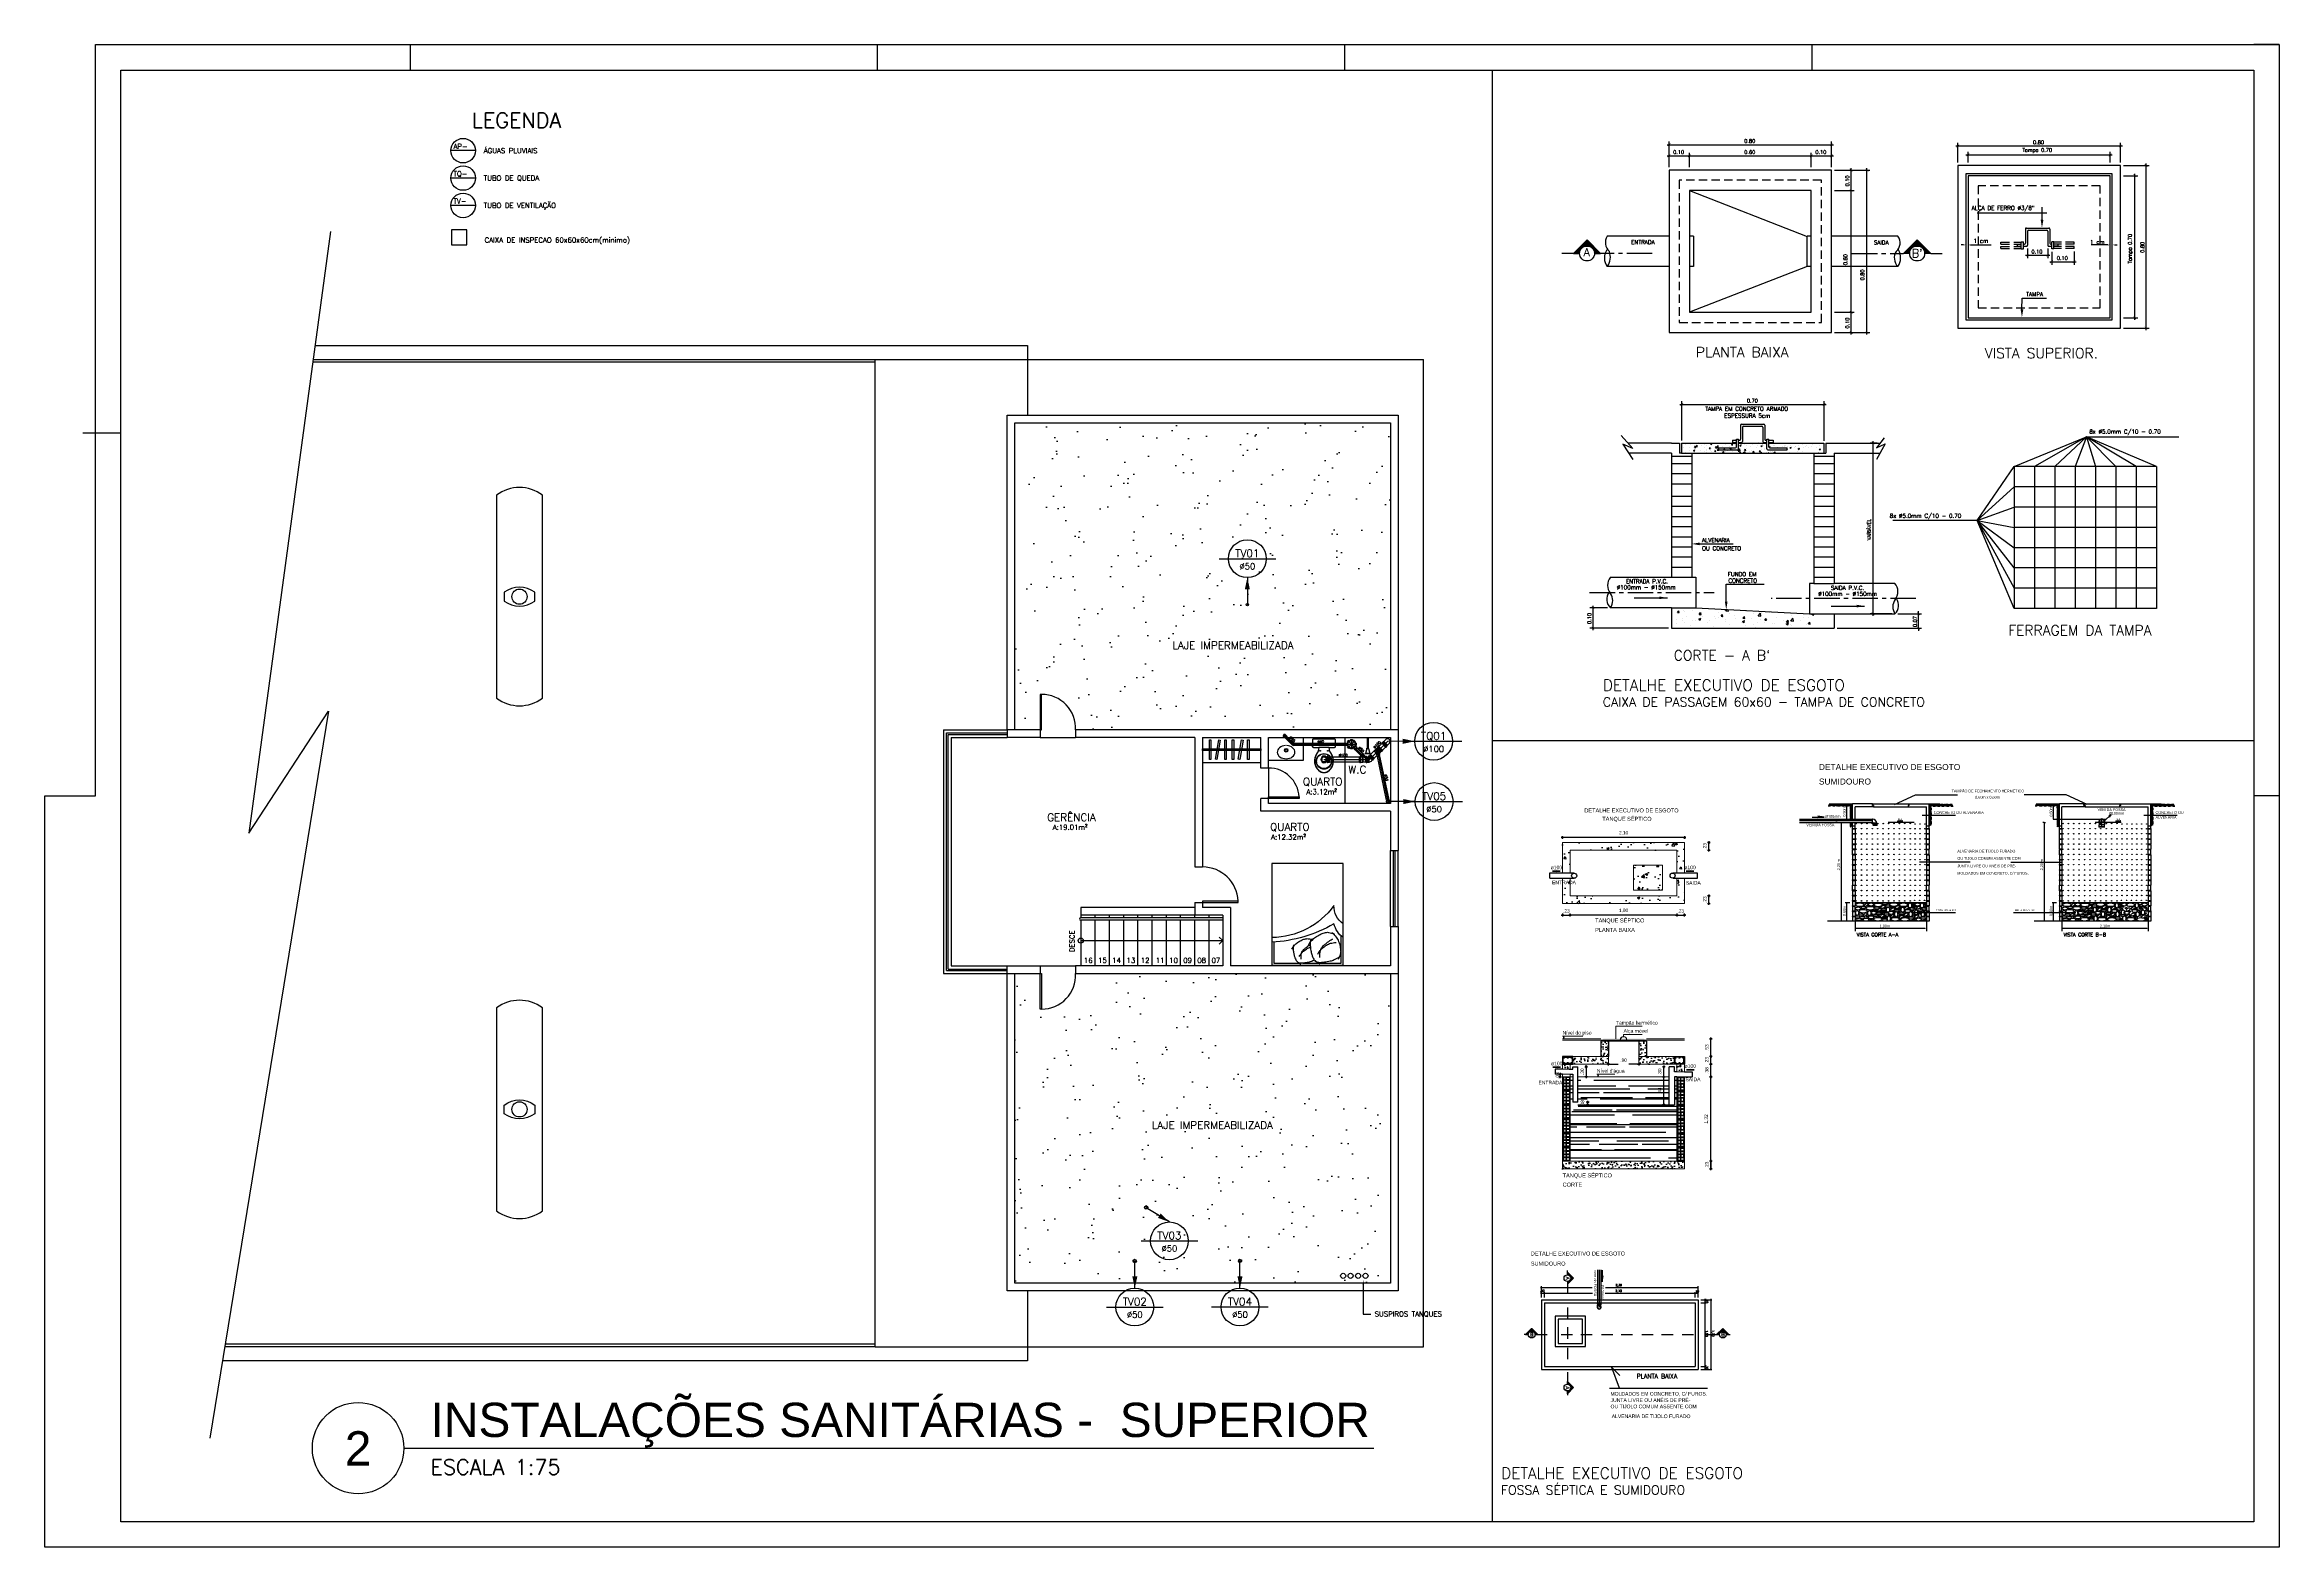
# Model space of a CAD drawing. Header units: millimetres. Extents: x 1111 to 1959, y -391 to -319.
# Drawn here: x 1447 to 1513, y -390.9 to -346.5 of the extents above; entities that cross this region are included whole.
import ezdxf
from ezdxf import colors
from ezdxf.entities.mleader import LeaderData, LeaderLine
from ezdxf.enums import TextEntityAlignment as Align
from ezdxf.math import Vec2, Vec3

# ---------------------------------------------------------------- set-up
doc = ezdxf.new("R2010")
doc.units = ezdxf.units.MM
doc.header["$PDMODE"] = 35
for name, pattern in [('CENTER', [2, 1.25, -0.25, 0.25, -0.25]), ('CENTER2', [1.125, 0.75, -0.125, 0.125, -0.125]), ('CONTINU', [0]), ('DASHDOT', [25.4, 12.7, -6.35, 0, -6.35]), ('DOT2', [3.175, 0, -3.175]), ('HIDDEN', [0.375, 0.25, -0.125]), ('HIDDEN2', [4.7625, 3.175, -1.5875]), ('HIDDENX2', [0.75, 0.5, -0.25]), ('LS', [0.5, 0.25, -0.25])]:
    doc.linetypes.add(name, pattern=pattern)
for name, color, linetype in [('08', 8, 'Continuous'), ('a-pem-08', 8, 'Continuous'), ('A-PEN-B', 5, 'Continuous'), ('A-PEN-C', 4, 'Continuous'), ('A-PEN-M', 6, 'Continuous'), ('A-PEN-Y', 2, 'Continuous'), ('AF', 5, 'Continuous'), ('ALV', 5, 'Continuous'), ('ARQ-ELETRÔNICOS', 1, 'Continuous'), ('ARQ-SÍMBOLOS', 2, 'Continuous'), ('ARQ-TEXTO2', 2, 'Continuous'), ('ARQ-TEXTO4', 4, 'Continuous'), ('ARQ_VISTA2', 2, 'Continuous'), ('CARIMBO', 2, 'Continuous'), ('CERC02', 3, 'Continuous'), ('CERCAD-1', 1, 'Continuous'), ('CERCAD-2', 7, 'Continuous'), ('CONEXAO_ESGOTO', 6, 'Continuous'), ('COTA', 1, 'Continuous'), ('COTAS', 1, 'Continuous'), ('DETALLHES_CAIXAS', 3, 'Continuous'), ('GROSSA', 3, 'Continuous'), ('LAYER', 3, 'Continuous'), ('LAYER03', 3, 'Continuous'), ('LINHA_SIMETRIA', 8, 'LS'), ('LINHACORTE', 2, 'Continuous'), ('NIVEIS', 1, 'Continuous'), ('Peças sanitárias', 1, 'Continuous'), ('PORTAS', 2, 'Continuous'), ('SANHIDRO', 1, 'DASHDOT'), ('TEXT', 2, 'Continuous'), ('TEXTO', 3, 'Continuous'), ('Texto-Tubos', 7, 'Continuous'), ('TEXTO-TUBULACAO', 3, 'Continuous'), ('TEXTO0', 7, 'Continuous'), ('TigreCad', 2, 'Continuous'), ('Tinterno', 9, 'Continuous'), ('TUBOS_ESGOTO', 6, 'Continuous'), ('TXT_0', 7, 'Continuous'), ('TXT_1', 2, 'Continuous'), ('TXT_2', 2, 'Continuous')]:
    doc.layers.add(name, color=color, linetype=linetype)
for name, color, linetype, lineweight in [('DI-Cortes', 1, 'Continuous', 30), ('DI-Cotas', 9, 'Continuous', 20), ('DI-Destaque', 6, 'Continuous', 30), ('DI-Detalhes', 1, 'Continuous', 30), ('DI-Eixos', 7, 'DOT2', 20), ('DI-Eixos @ 0.5', 7, 'DOT2', 20), ('DI-Níveis', 7, 'Continuous', 20), ('DI-Títulos', 3, 'Continuous', 30), ('TQ-Textos tubo', 7, 'Continuous', 20), ('TQ-Tubos detalhe', 1, 'Continuous', 30)]:
    doc.layers.add(name, color=color, linetype=linetype, lineweight=lineweight)
doc.styles.add('ADITIVOCAD', font='ROMANS.shx')
doc.styles.add('ARIAL', font='arial.ttf', dxfattribs={"height": 2})
doc.styles.add('CARIMBO_DADOS', font='arial.ttf', dxfattribs={"height": 0.1})
doc.styles.add('ROMANS', font='romans')
doc.styles.add('Romans_Anot', font='romans.shx')
doc.styles.add('TCTUBOS-TXT', font='txt.shx')
doc.dimstyles.new('COTAS_EXTERNAS', dxfattribs={"dimtxt": 0.1, "dimasz": 0.01, "dimexe": 0, "dimexo": 0, "dimgap": 0.07, "dimtad": 1, "dimzin": 5, "dimdsep": 46, "dimtxsty": 'CARIMBO_DADOS', "dimblk1": 'CIRCULOS', "dimblk2": 'CIRCULOS', "dimsah": 1, "dimcen": 0, "dimse1": 1, "dimse2": 1, "dimclrd": 8, "dimclre": 8, "dimclrt": 230, "dimadec": 0, "dimazin": 0, "dimtfac": 100, "dimtix": 1, "dimtmove": 2, "dimatfit": 3, "dimldrblk": 'CIRCULOS', "dimfxl": 0, "dimtolj": 1, "dimtzin": 5, "dimarcsym": 0})
doc.dimstyles.get("Standard").update_dxf_attribs({"dimtxt": 0.13, "dimasz": 0.05, "dimexe": 0.06, "dimexo": 0.0625, "dimgap": 0.09, "dimtad": 0, "dimzin": 0, "dimdsep": 46, "dimtxsty": 'ARIAL', "dimblk1": 'DOT', "dimblk2": 'DOT', "dimsah": 1, "dimcen": 0.06, "dimclrt": 4, "dimadec": 0, "dimazin": 0, "dimtfac": 1, "dimtofl": 0, "dimtmove": 0, "dimatfit": 3, "dimldrblk": 'DOT', "dimfxl": 0, "dimtolj": 1, "dimtzin": 0, "dimarcsym": 0})
pattern_1 = [(127.5, (-240.7609, 160.1142), (-1.4682397, -0.0480009), [0, -1.15824, 0, -1.2954, 0, -1.23825]), (97.5, (-240.7609, 160.1142), (-2.1504753, 1.3485698), [0, -0.62484, 0, -1.04394, 0, -0.40005]), (57.5, (-240.7609, 159.1769), (-0.00431155, 2.3729771), [0, -0.381, 0, -1.3716, 0, -1.7907]), (47.5, (-240.7609, 159.177), (-0.668788, 2.2906694), [0, -0.1905, 0, -0.89916, 0, -1.0287])]

# ---------------------------------------------------------------- blocks, each defined once
blk = doc.blocks.new('*U52')
for points in [[(-0.193, 0.915), (-0.193, 0.885), (0.193, 0.885), (0.193, 0.915)], [(-0.015, 1.15), (-0.015, 0), (0.015, 0), (0.015, 1.15)], [(-0.193, 0.731), (-0.188, 0.702), (0.193, 0.769), (0.188, 0.798)], [(-0.193, 0.615), (-0.193, 0.585), (0.193, 0.585), (0.193, 0.615)], [(-0.193, 0.465), (-0.193, 0.435), (0.193, 0.435), (0.193, 0.465)], [(-0.193, 0.281), (-0.188, 0.252), (0.193, 0.319), (0.188, 0.348)], [(-0.193, 0.165), (-0.193, 0.135), (0.193, 0.135), (0.193, 0.165)]]:
    blk.add_lwpolyline(points, close=True)
blk = doc.blocks.new('CAMA-C')
for p, q in [((-0.627, 1.002), (0.773, 1.002)), ((-0.627, -0.998), (-0.627, 1.002)), ((-0.591, 0.966), (-0.076, 0.966)), ((-0.591, 0.55), (-0.591, 0.966)), ((-0.019, 0.966), (0.737, 0.966)), ((0.737, 0.966), (0.737, 0.431)), ((0.773, 1.002), (0.773, -0.998)), ((0.773, -0.998), (-0.627, -0.998))]:
    blk.add_line(p, q)
for points in [[(-0.205, 0.606, -0.034352), (-0.208, 0.698, -0.04249), (-0.198, 0.772, -0.015911), (-0.182, 0.836, -0.020937), (-0.166, 0.883, -0.121269), (-0.132, 0.934, -0.080025), (-0.055, 0.983)], [(0.212, 0.906, 0.014129), (0.175, 0.923, 0.04596), (0.108, 0.945, 0.01901), (0.02, 0.962, 0.025886), (-0.046, 0.968, 0.088683), (-0.096, 0.961, 0.020726), (-0.127, 0.95)], [(-0.052, 0.885, 0.103492), (-0.045, 0.77, 0.14369), (0, 0.698, 0.007817), (0.04, 0.664, 0.010698), (0.07, 0.64, 0.020146), (0.105, 0.615, 0.007403), (0.127, 0.602)], [(0.131, 0.51, -0.034352), (0.128, 0.624, -0.04249), (0.139, 0.715, -0.015911), (0.159, 0.794, -0.020937), (0.178, 0.853, -0.121269), (0.221, 0.915, -0.080025), (0.316, 0.976)], [(0.705, 0.848, 0.033461), (0.599, 0.902, 0.04596), (0.517, 0.929, 0.01901), (0.408, 0.949, 0.025886), (0.327, 0.957, 0.088683), (0.265, 0.949, 0.020726), (0.226, 0.935)], [(0.554, 0.362, 0.057152), (0.64, 0.453, 0.075208), (0.685, 0.538, 0.030275), (0.714, 0.636, 0.036967), (0.726, 0.719, 0.089016), (0.718, 0.793, 0.061822), (0.675, 0.891)], [(-0.237, 0.688, 0.050543), (-0.181, 0.61, 0.064376), (-0.125, 0.56, 0.03352), (-0.05, 0.517, 0.039598), (0.017, 0.49, 0.109626), (0.085, 0.484, 0.0754), (0.179, 0.512)], [(-0.088, 0.833, 0.040593), (-0.051, 0.775, 0.055645), (-0.017, 0.739, 0.015363), (0.014, 0.715, 0.01263), (0.053, 0.687, 0.082628), (0.114, 0.659, 0.010572), (0.13, 0.655)], [(0.091, 0.611, 0.050543), (0.16, 0.515, 0.064376), (0.229, 0.454, 0.03352), (0.321, 0.4, 0.039598), (0.405, 0.367, 0.109626), (0.488, 0.36, 0.0754), (0.604, 0.394)], [(0.138, 0.485, 0.020037), (0.165, 0.51, 0.075208)], [(0.276, 0.79, 0.040593), (0.32, 0.719, 0.055645), (0.362, 0.675, 0.015363), (0.4, 0.645, 0.01263), (0.449, 0.61, 0.082628), (0.525, 0.575, 0.061291), (0.636, 0.56)], [(0.319, 0.855, 0.103492), (0.329, 0.713, 0.14369), (0.384, 0.625, 0.007817), (0.433, 0.582, 0.010698), (0.47, 0.552, 0.020146), (0.514, 0.522, 0.015912), (0.571, 0.488)]]:
    blk.add_lwpolyline(points, format="xyb")
for centre, radius, start, end in [((-0.773, -2.188), 2.745, 60.1604, 86.9589), ((-0.65, -1.079), 1.542, 36.2433, 89.1337), ((1.088, 0.057), 0.513, 127.875, 164.7449), ((1.043, -0.168), 0.45, 126.8699, 180)]:
    blk.add_arc(centre, radius, start, end)
blk = doc.blocks.new('cx-ac-01-planta')
for points in [[(0.661, 0, 0.182004), (0.623, 0.1, 0.098298), (0.548, 0.159, 0.085166), (0.468, 0.184, 0.08648), (0.388, 0.183, 0.067868), (0.318, 0.161, 0.06199), (0.261, 0.126, -0.060779), (0.228, 0.111, -0.023796), (0.208, 0.106), (0.163, 0.103), (0.163, 0.207, 0.424217), (0.144, 0.225), (0.121, 0.225), (0.091, 0.225), (0.018, 0.225, 0.418036), (0, 0.207), (0, 0), (0, -0.207, 0.418036), (0.018, -0.225), (0.091, -0.225), (0.091, -0.237), (0.088, -0.237), (0.088, -0.252), (0.106, -0.252), (0.124, -0.252), (0.124, -0.237), (0.121, -0.237), (0.121, -0.225), (0.144, -0.225, 0.424217), (0.163, -0.207), (0.163, -0.103), (0.208, -0.106, -0.023796), (0.228, -0.111, -0.060779), (0.261, -0.126, 0.06199), (0.318, -0.16, 0.067868), (0.388, -0.183, 0.08648), (0.468, -0.184, 0.085166), (0.548, -0.159, 0.098298), (0.623, -0.1, 0.182004)], [(0.286, 0, -0.18052), (0.323, 0.1, -0.167158), (0.408, 0.15, -0.1), (0.468, 0.15, -0.096291), (0.518, 0.13, -0.13332), (0.568, 0.081, -0.150886), (0.591, 0, -0.150886), (0.568, -0.081, -0.13332), (0.518, -0.13, -0.096291), (0.468, -0.149, -0.1), (0.408, -0.149, -0.167158), (0.323, -0.1, -0.18052)], [(0.289, 0, -0.186957), (0.329, 0.1, -0.162455), (0.408, 0.143, -0.149476), (0.498, 0.131, -0.171119), (0.568, 0.06, -0.104122), (0.582, 0, -0.104122), (0.568, -0.06, -0.171119), (0.498, -0.131, -0.149476), (0.408, -0.143, -0.162455), (0.329, -0.1, -0.186957)], [(0.46, 0.03, 0.276984), (0.438, 0.044), (0.353, 0.044, 0.393258), (0.353, -0.044), (0.438, -0.044, 0.276984), (0.46, -0.03, 0.2)]]:
    blk.add_lwpolyline(points, format="xyb", close=True)
for points in [[(0.163, 0.103), (0.163, 0), (0.163, -0.103)], [(0.121, -0.225), (0.091, -0.225)], [(0.091, -0.237), (0.121, -0.237)]]:
    blk.add_lwpolyline(points)
blk.add_lwpolyline([(0.21, -0.106, -0.148706), (0.258, -0.12, -0.01798), (0.278, -0.132, 0.048524), (0.328, -0.16, 0.075808), (0.408, -0.181, 0.05), (0.468, -0.18, 0.109053), (0.568, -0.142, 0.065752), (0.617, -0.1, 0.186957), (0.656, 0, 0.186957), (0.617, 0.1, 0.065752), (0.568, 0.142, 0.109053), (0.468, 0.18, 0.05), (0.408, 0.181, 0.075808), (0.328, 0.16, 0.048524), (0.278, 0.132, -0.01798), (0.258, 0.12, -0.148706), (0.21, 0.106, -0.148706)], format="xyb")
for centre in [(0.23, 0.075), (0.23, -0.075)]:
    blk.add_circle(centre, 0.0075)
blk = doc.blocks.new('chuv-01-planta')
for p, q in [((-0.322, -0.047), (-0.322, 0.047)), ((-0.322, 0.047), (-0.313, 0.047)), ((-0.313, -0.047), (-0.313, 0.047)), ((-0.217, 0.017), (-0.313, 0.043)), ((-0.217, 0.017), (-0.208, 0.017)), ((-0.217, 0.017), (-0.217, -0.017)), ((-0.208, 0.017), (-0.208, -0.017)), ((0, 0.011), (-0.208, 0.011)), ((0, 0.011), (0, -0.011)), ((-0.322, -0.047), (-0.313, -0.047)), ((-0.217, -0.017), (-0.313, -0.043)), ((-0.217, -0.017), (-0.208, -0.017)), ((0, -0.011), (-0.208, -0.011))]:
    blk.add_line(p, q)
blk = doc.blocks.new('*U256')
at = {"layer": 'ARQ-SÍMBOLOS'}
blk.add_line((0.6, 0), (13.332, 0), dxfattribs=at)
blk.add_circle((0, 0), 0.6, dxfattribs=at)
at = {"layer": 'ARQ-TEXTO2', "style": 'ROMANS'}
blk.add_attdef('ESCALA1', text='', height=0.2, dxfattribs=at).set_placement((0.951, -0.149), align=Align.TOP_LEFT)
at = {"layer": 'ARQ-TEXTO4', "style": 'ARIAL'}
blk.add_attdef('TITULODODESENHO', (0.951, 0.146), '', height=0.45, dxfattribs=at)
blk.add_attdef('0', text='', height=0.45, dxfattribs=at).set_placement((0, 0), align=Align.MIDDLE)
blk = doc.blocks.new('j9n40d')
at = {"layer": 'TigreCad'}
for p, q in [((0, 21), (10, 21)), ((10, 21), (18, 21)), ((19, 22), (18, 21)), ((34, 22), (19, 22)), ((19, -22), (19, 22)), ((35, 23), (34, 22)), ((35, 23), (35, -23)), ((39, 23), (35, 23)), ((39, 23), (39, -23)), ((0, -21), (10, -21)), ((10, -21), (18, -21)), ((19, -22), (18, -21)), ((34, -22), (19, -22)), ((35, -23), (34, -22)), ((39, -23), (35, -23))]:
    blk.add_line(p, q, dxfattribs=at)
for radius, start, end in [(22.8, 64.6232, 295.3768), (20.6, 90, 270)]:
    blk.add_arc((0, 0), radius, start, end, dxfattribs=at)
at = {"layer": 'Tinterno'}
for p, q in [((18, 21), (18, -21)), ((34, 22), (34, -22))]:
    blk.add_line(p, q, dxfattribs=at)
blk.add_arc((0, 0), 21.8, 70.9009, 289.0991, dxfattribs=at)
blk = doc.blocks.new('j9n40s')
at = {"layer": 'TigreCad'}
for p, q in [((10, 21), (18, 21)), ((19, 22), (18, 21)), ((18, 21), (18, 14)), ((19, 13), (19, 22)), ((34, 22), (19, 22)), ((35, 23), (34, 22)), ((39, 23), (35, 23)), ((35, 23), (35, -23)), ((39, 23), (39, -23)), ((10, -21), (18, -21)), ((18, -21), (18, -14)), ((19, -22), (18, -21)), ((19, -13), (19, -22)), ((34, -22), (19, -22)), ((35, -23), (34, -22)), ((39, -23), (35, -23))]:
    blk.add_line(p, q, dxfattribs=at)
for radius in [22.8, 20]:
    blk.add_circle((0, 0), radius, dxfattribs=at)
at = {"layer": 'Tinterno'}
blk.add_line((34, 22), (34, -22), dxfattribs=at)
blk.add_circle((0, 0), 18.8, dxfattribs=at)
blk = doc.blocks.new('j4n40p')
at = {"layer": 'TigreCad'}
for p, q in [((-31, 0), (-21, 10)), ((8, -18), (-21, 10)), ((-21, 10), (-19, 10)), ((8, 22), (6, 21)), ((22, 22), (8, 22)), ((8, 22), (8, -18)), ((24, 23), (22, 22)), ((28, 23), (24, 23)), ((24, 23), (24, -23)), ((28, -23), (28, 23)), ((-36, -3), (-33, 0)), ((-3, -36), (-36, -3)), ((0, -33), (-33, 0)), ((-33, 0), (-31, 0)), ((-3, -36), (0, -33)), ((0, -31), (9, -22)), ((0, -33), (0, -31)), ((8, -18), (9, -22)), ((22, -22), (9, -22)), ((24, -23), (22, -22)), ((28, -23), (24, -23))]:
    blk.add_line(p, q, dxfattribs=at)
blk.add_arc((15, -37), 58.4, 98.9327, 126.0673, dxfattribs=at)
at = {"layer": 'Tinterno'}
for p, q in [((-19, 10), (6, -15)), ((6, -15), (6, 21)), ((22, 22), (22, -22)), ((0, -31), (-31, 0)), ((6, -15), (8, -18))]:
    blk.add_line(p, q, dxfattribs=at)
blk = doc.blocks.new('27150012p')
at = {"layer": 'TigreCad'}
for p, q in [((-92, -23), (-92, 22)), ((-92, 22), (-72, 22)), ((-81, 49), (-49, 81)), ((-81, 49), (-67, 35)), ((-49, 81), (-35, 67)), ((-23, 91), (-23, 72)), ((-23, 91), (22, 91)), ((22, 91), (22, 72)), ((49, 81), (35, 67)), ((49, 81), (81, 49)), ((81, 49), (67, 35)), ((111, 27), (70, 27)), ((113, 31), (112, 28)), ((122, 32), (114, 32)), ((114, 31), (114, -31)), ((122, 31), (122, -31)), ((123, 31), (124, 28)), ((129, 27), (125, 27)), ((129, 27), (129, -27)), ((-92, -23), (-72, -23)), ((-81, -49), (-67, -35)), ((-49, -81), (-81, -49)), ((-49, -81), (-35, -67)), ((-23, -92), (-23, -72)), ((22, -92), (-23, -92)), ((22, -92), (22, -72)), ((49, -81), (35, -67)), ((81, -49), (49, -81)), ((81, -49), (67, -35)), ((111, -27), (70, -27)), ((113, -31), (112, -28)), ((122, -32), (114, -32)), ((123, -31), (124, -28)), ((129, -27), (125, -27))]:
    blk.add_line(p, q, dxfattribs=at)
blk.add_circle((0, 0), 75.5, dxfattribs=at)
for centre, start, end in [((111, 28), 270, 355), ((114, 31), 90, 175), ((122, 31), 15, 90), ((125, 28), 195, 270), ((111, -28), 5, 90), ((114, -31), 185, 270), ((122, -31), 270, 345), ((125, -28), 90, 165)]:
    blk.add_arc(centre, 1, start, end, dxfattribs=at)
at = {"layer": 'Tinterno'}
for p, q in [((112, 27), (112, -27)), ((124, 27), (124, -27))]:
    blk.add_line(p, q, dxfattribs=at)
blk.add_circle((0, 0), 73.5, dxfattribs=at)
blk = doc.blocks.new('j9n100s')
at = {"layer": 'TigreCad'}
for p, q in [((27, 51), (60, 51)), ((27, -51), (60, -51))]:
    blk.add_line(p, q, dxfattribs=at)
blk.add_circle((0, 0), 53.2, dxfattribs=at)
for start, end in [(61.785, 298.215), (298.215, 61.785)]:
    blk.add_arc((0, 0), 57.7, start, end, dxfattribs=at)
at = {"layer": 'Tinterno'}
blk.add_line((60, -51), (60, 51), dxfattribs=at)
blk.add_circle((0, 0), 51, dxfattribs=at)
blk = doc.blocks.new('26277469p')
at = {"layer": 'TigreCad'}
for p, q in [((78, 51), (6, 51)), ((78, -47), (78, 52)), ((78, 51), (78, 52)), ((81, 52), (78, 52)), ((78, -47), (78, 51)), ((81, -48), (81, 52)), ((81, 51), (81, 52)), ((81, -48), (81, 51)), ((87, 51), (81, 51)), ((90, 53), (87, 51)), ((90, -52), (90, 53)), ((122, 53), (90, 53)), ((123, 57), (123, 54)), ((133, 58), (124, 58)), ((124, 57), (124, -57)), ((133, 57), (133, -57)), ((134, 57), (135, 54)), ((140, 53), (136, 53)), ((140, 53), (140, -53)), ((15, -51), (6, -51)), ((50, -85), (15, -51)), ((50, -88), (87, -51)), ((50, -88), (50, -85)), ((65, -103), (50, -88)), ((107, -63), (63, -107)), ((63, -107), (65, -105)), ((69, -114), (63, -108)), ((114, -70), (70, -114)), ((71, -115), (73, -113)), ((78, -116), (74, -113)), ((116, -78), (78, -116)), ((122, -53), (94, -53)), ((103, -65), (94, -55)), ((107, -63), (105, -65)), ((114, -69), (108, -63)), ((115, -71), (113, -73)), ((116, -78), (113, -74)), ((123, -57), (123, -54)), ((133, -58), (124, -58)), ((134, -57), (135, -54)), ((140, -53), (136, -53))]:
    blk.add_line(p, q, dxfattribs=at)
blk.add_lwpolyline([(16, -51, -0.013476), (39, -47, -0.106485), (67, -44, -0.09207), (93, -54, -0.112954)], format="xyb", dxfattribs=at)
for centre, start, end in [((122, 54), 270, 355), ((124, 57), 90, 175), ((133, 57), 15, 90), ((136, 54), 195, 270), ((15, -52), 34.2682, 90), ((64, -107), 140, 225), ((64, -104), 320, 45), ((70, -114), 225, 300), ((74, -114), 45, 120), ((94, -54), 90, 225), ((104, -64), 225, 310), ((107, -64), 45, 130), ((114, -74), 150, 225), ((114, -70), 330, 45), ((122, -54), 5, 90), ((124, -57), 185, 270), ((133, -57), 270, 345), ((136, -54), 90, 165)]:
    blk.add_arc(centre, 1, start, end, dxfattribs=at)
at = {"layer": 'Tinterno'}
for p, q in [((6, 51), (6, -51)), ((87, -51), (87, 51)), ((123, 53), (123, -53)), ((135, 53), (135, -53)), ((85, -50), (50, -85)), ((104, -65), (65, -104)), ((113, -74), (74, -113))]:
    blk.add_line(p, q, dxfattribs=at)
blk = doc.blocks.new('j4n100p')
at = {"layer": 'TigreCad'}
for p, q in [((-49, 23), (-58, 14)), ((13, 52), (10, 52)), ((10, 51), (10, 52)), ((10, 52), (10, 0)), ((10, 51), (10, 0)), ((10, -54), (10, 0)), ((13, 51), (13, 52)), ((13, 52), (13, 0)), ((19, 51), (13, 51)), ((13, 51), (13, 0)), ((13, -56), (13, 0)), ((21, 53), (19, 51)), ((41, 53), (21, 53)), ((21, 53), (21, -53)), ((53, 53), (41, 53)), ((41, 53), (41, 53)), ((41, 53), (41, -53)), ((41, 53), (41, -53)), ((55, 57), (54, 54)), ((65, 58), (56, 58)), ((56, 57), (56, -57)), ((65, 57), (65, -57)), ((66, 57), (67, 54)), ((72, 53), (68, 53)), ((72, 53), (72, -53)), ((19, -53), (14, -58)), ((21, -53), (21, -53)), ((41, -53), (21, -53)), ((53, -53), (41, -53)), ((41, -53), (41, -53)), ((55, -57), (54, -54)), ((65, -58), (56, -58)), ((66, -57), (67, -54)), ((72, -53), (68, -53))]:
    blk.add_line(p, q, dxfattribs=at)
for centre, radius, start, end in [((20, -46), 97.2, 96.0987, 135), ((53, 54), 1, 270, 355), ((56, 57), 1, 90, 175), ((65, 57), 1, 15, 90), ((68, 54), 1, 195, 270), ((20, -54), 1.5, 45, 135), ((53, -54), 1, 5, 90), ((56, -57), 1, 185, 270), ((65, -57), 1, 270, 345), ((68, -54), 1, 90, 165)]:
    blk.add_arc(centre, radius, start, end, dxfattribs=at)
at = {"layer": 'Tinterno'}
for p, q in [((14, -58), (-58, 14)), ((10, -54), (10, 0)), ((13, -53), (13, 0)), ((19, 51), (19, -53)), ((54, 53), (54, -53)), ((67, 53), (67, -53))]:
    blk.add_line(p, q, dxfattribs=at)
blk = doc.blocks.new('11031030p')
at = {"layer": 'TigreCad'}
for p, q in [((0, -53), (0, 53)), ((0, 53), (4, 53)), ((6, 57), (5, 54)), ((7, 58), (17, 58)), ((7, -57), (7, 57)), ((17, -57), (17, 57)), ((18, 57), (18, 54)), ((19, 53), (31, 53)), ((31, 53), (31, 53)), ((51, 53), (31, 53)), ((51, 53), (53, 51)), ((53, -51), (53, 51)), ((0, -53), (4, -53)), ((6, -57), (5, -54)), ((7, -58), (17, -58)), ((18, -57), (18, -54)), ((19, -53), (31, -53)), ((31, -53), (31, -53)), ((31, -53), (51, -53)), ((51, -53), (53, -51))]:
    blk.add_line(p, q, dxfattribs=at)
for centre, start, end in [((4, 54), 270, 345), ((7, 57), 90, 165), ((17, 57), 5, 90), ((19, 54), 185, 270), ((4, -54), 15, 90), ((7, -57), 195, 270), ((17, -57), 270, 355), ((19, -54), 90, 175)]:
    blk.add_arc(centre, 1, start, end, dxfattribs=at)
at = {"layer": 'Tinterno'}
for p, q in [((5, -53), (5, 53)), ((18, -53), (18, 53)), ((31, 53), (31, -53)), ((31, 53), (31, -53)), ((51, 53), (51, -53))]:
    blk.add_line(p, q, dxfattribs=at)
blk = doc.blocks.new('j9n100d')
at = {"layer": 'TigreCad'}
for p, q in [((55, 51), (0, 51)), ((57, 53), (55, 51)), ((57, 53), (57, -53)), ((77, 53), (57, 53)), ((77, 53), (77, -53)), ((89, 53), (77, 53)), ((77, 53), (77, 53)), ((90, 57), (90, 54)), ((101, 58), (91, 58)), ((91, 57), (91, -57)), ((101, 57), (101, -57)), ((102, 57), (103, 54)), ((108, 53), (104, 53)), ((108, 53), (108, -53)), ((55, -51), (0, -51)), ((57, -53), (55, -51)), ((77, -53), (57, -53)), ((89, -53), (77, -53)), ((77, -53), (77, -53)), ((90, -57), (90, -54)), ((101, -58), (91, -58)), ((102, -57), (103, -54)), ((108, -53), (104, -53))]:
    blk.add_line(p, q, dxfattribs=at)
for centre, radius, start, end in [((0, 0), 50.8, 90, 270), ((89, 54), 1, 270, 355), ((91, 57), 1, 90, 175), ((101, 57), 1, 15, 90), ((104, 54), 1, 195, 270), ((89, -54), 1, 5, 90), ((91, -57), 1, 185, 270), ((101, -57), 1, 270, 345), ((104, -54), 1, 90, 165)]:
    blk.add_arc(centre, radius, start, end, dxfattribs=at)
at = {"layer": 'Tinterno'}
for p, q in [((55, 51), (55, -51)), ((77, 53), (77, -53)), ((90, 53), (90, -53)), ((103, 53), (103, -53))]:
    blk.add_line(p, q, dxfattribs=at)
blk = doc.blocks.new('trn1050s')
at = {"layer": 'TigreCad'}
for p, q in [((-80, -53), (-80, 53)), ((-80, 53), (-76, 53)), ((-74, 57), (-75, 54)), ((-73, 58), (-64, 58)), ((-73, -57), (-73, 57)), ((-64, -57), (-64, 57)), ((-63, 57), (-63, 54)), ((-62, 53), (-49, 53)), ((-49, -53), (-49, 53)), ((-49, 53), (-29, 53)), ((-49, 53), (-49, 53)), ((-29, 53), (-29, 12)), ((-29, 53), (-27, 51)), ((-27, 51), (-21, 51)), ((-21, 52), (-21, 24)), ((-21, 52), (-18, 52)), ((-21, 51), (-21, 52)), ((-18, 52), (-18, 26)), ((-18, 51), (-18, 52)), ((-18, 51), (48, 51)), ((-80, -53), (-76, -53)), ((-74, -57), (-75, -54)), ((-73, -58), (-64, -58)), ((-63, -57), (-63, -54)), ((-62, -53), (-49, -53)), ((-49, -53), (-29, -53)), ((-49, -53), (-49, -53)), ((-29, -53), (-29, -12)), ((-29, -53), (-27, -51)), ((-27, -51), (-21, -51)), ((-21, -52), (-21, -24)), ((-21, -51), (-21, -52)), ((-21, -52), (-18, -52)), ((-18, -52), (-18, -26)), ((-18, -51), (48, -51)), ((-18, -51), (-18, -52))]:
    blk.add_line(p, q, dxfattribs=at)
for radius in [31.8, 25.6]:
    blk.add_circle((0, 0), radius, dxfattribs=at)
for centre, start, end in [((-76, 54), 270, 345), ((-73, 57), 90, 165), ((-64, 57), 5, 90), ((-62, 54), 185, 270), ((-76, -54), 15, 90), ((-73, -57), 195, 270), ((-64, -57), 270, 355), ((-62, -54), 90, 175)]:
    blk.add_arc(centre, 1, start, end, dxfattribs=at)
at = {"layer": 'Tinterno'}
for p, q in [((-75, -53), (-75, 53)), ((-62, -53), (-62, 53)), ((-49, -53), (-49, 53)), ((-27, 51), (-27, 16)), ((-21, 51), (-21, 24)), ((-18, 51), (-18, 26)), ((48, -51), (48, 51)), ((-27, -51), (-27, -16)), ((-21, -51), (-21, -24)), ((-18, -51), (-18, -26))]:
    blk.add_line(p, q, dxfattribs=at)
blk.add_circle((0, 0), 27.3, dxfattribs=at)
blk = doc.blocks.new('j9n50s')
at = {"layer": 'TigreCad'}
for p, q in [((19, 25), (30, 25)), ((19, -25), (30, -25))]:
    blk.add_line(p, q, dxfattribs=at)
for radius in [31.8, 27.4]:
    blk.add_circle((0, 0), radius, dxfattribs=at)
at = {"layer": 'Tinterno'}
for p, q in [((30, 25), (30, 10)), ((30, -10), (30, -25))]:
    blk.add_line(p, q, dxfattribs=at)
blk.add_circle((0, 0), 25.6, dxfattribs=at)
blk = doc.blocks.new('j9n50d')
at = {"layer": 'TigreCad'}
for p, q in [((28, 25), (0, 25)), ((30, 27), (28, 25)), ((30, -27), (30, 27)), ((47, 27), (30, 27)), ((47, -27), (47, 27)), ((52, 27), (47, 27)), ((47, 27), (47, 27)), ((53, 31), (53, 28)), ((53, 31), (53, -31)), ((63, 32), (54, 32)), ((63, 31), (63, -31)), ((64, 31), (65, 28)), ((70, 27), (66, 27)), ((70, 27), (70, -27)), ((28, -25), (0, -25)), ((30, -27), (28, -25)), ((47, -27), (30, -27)), ((52, -27), (47, -27)), ((47, -27), (47, -27)), ((53, -31), (53, -28)), ((63, -32), (54, -32)), ((64, -31), (65, -28)), ((70, -27), (66, -27))]:
    blk.add_line(p, q, dxfattribs=at)
for centre, radius, start, end in [((0, 0), 25.4, 90, 270), ((52, 28), 1, 270, 355), ((54, 31), 1, 90, 175), ((63, 31), 1, 15, 90), ((66, 28), 1, 195, 270), ((52, -28), 1, 5, 90), ((54, -31), 1, 185, 270), ((63, -31), 1, 270, 345), ((66, -28), 1, 90, 165)]:
    blk.add_arc(centre, radius, start, end, dxfattribs=at)
at = {"layer": 'Tinterno'}
for p, q in [((28, -25), (28, 25)), ((47, -27), (47, 27)), ((53, 27), (53, -27)), ((65, 27), (65, -27))]:
    blk.add_line(p, q, dxfattribs=at)
blk = doc.blocks.new('*X99')
at = {"color": 0}
for p, q in [((101.59, 65.457), (101.923, 65.79)), ((101.597, 65.457), (101.592, 65.462)), ((101.615, 65.457), (101.601, 65.471)), ((101.608, 65.457), (101.932, 65.781)), ((101.632, 65.457), (101.61, 65.48)), ((101.65, 65.457), (101.619, 65.488)), ((101.626, 65.457), (101.941, 65.772)), ((101.668, 65.457), (101.627, 65.497)), ((101.685, 65.457), (101.636, 65.506)), ((101.643, 65.457), (101.95, 65.763)), ((101.703, 65.457), (101.645, 65.515)), ((101.721, 65.457), (101.654, 65.524)), ((101.661, 65.457), (101.958, 65.755)), ((101.737, 65.458), (101.663, 65.533)), ((101.738, 65.475), (101.672, 65.541)), ((101.679, 65.457), (101.753, 65.531)), ((101.74, 65.49), (101.68, 65.55)), ((101.744, 65.505), (101.689, 65.559)), ((101.696, 65.457), (101.744, 65.504)), ((101.748, 65.518), (101.698, 65.568)), ((101.753, 65.531), (101.707, 65.577)), ((101.714, 65.457), (101.739, 65.482)), ((101.759, 65.543), (101.716, 65.586)), ((101.765, 65.554), (101.725, 65.594)), ((101.732, 65.457), (101.737, 65.463)), ((101.772, 65.565), (101.733, 65.603)), ((101.78, 65.575), (101.742, 65.612)), ((101.788, 65.584), (101.751, 65.621)), ((101.797, 65.593), (101.76, 65.63)), ((101.807, 65.601), (101.769, 65.639)), ((101.817, 65.609), (101.778, 65.648)), ((101.827, 65.615), (101.787, 65.656)), ((101.839, 65.622), (101.795, 65.665)), ((101.851, 65.627), (101.804, 65.674)), ((101.864, 65.632), (101.813, 65.683)), ((101.878, 65.636), (101.822, 65.692)), ((101.892, 65.639), (101.831, 65.701)), ((101.908, 65.641), (101.84, 65.709)), ((101.847, 65.626), (101.967, 65.746)), ((101.925, 65.641), (101.848, 65.718)), ((101.944, 65.64), (101.857, 65.727)), ((101.966, 65.636), (101.866, 65.736)), ((101.874, 65.635), (101.976, 65.737)), ((101.993, 65.627), (101.875, 65.745)), ((102.035, 65.602), (101.884, 65.754)), ((102.198, 65.457), (101.893, 65.762)), ((101.897, 65.64), (101.985, 65.728)), ((102.216, 65.457), (101.901, 65.771)), ((102.233, 65.457), (101.91, 65.78)), ((101.916, 65.641), (101.994, 65.719)), ((102.251, 65.457), (101.919, 65.789)), ((101.933, 65.641), (102.003, 65.71)), ((101.949, 65.639), (102.011, 65.702)), ((101.964, 65.636), (102.02, 65.693)), ((101.978, 65.633), (102.029, 65.684)), ((101.991, 65.628), (102.038, 65.675)), ((102.003, 65.622), (102.047, 65.666)), ((102.015, 65.616), (102.056, 65.657)), ((102.025, 65.609), (102.065, 65.649)), ((102.036, 65.602), (102.073, 65.64)), ((102.045, 65.594), (102.082, 65.631)), ((102.054, 65.585), (102.091, 65.622)), ((102.062, 65.576), (102.1, 65.613)), ((102.18, 65.457), (102.067, 65.571)), ((102.07, 65.566), (102.109, 65.604)), ((102.077, 65.555), (102.118, 65.595)), ((102.084, 65.544), (102.126, 65.587)), ((102.09, 65.532), (102.135, 65.578)), ((102.163, 65.457), (102.092, 65.528)), ((102.095, 65.52), (102.144, 65.569)), ((102.099, 65.506), (102.153, 65.56)), ((102.145, 65.457), (102.1, 65.502)), ((102.102, 65.492), (102.162, 65.551)), ((102.127, 65.457), (102.104, 65.48)), ((102.105, 65.477), (102.171, 65.542)), ((102.106, 65.46), (102.179, 65.534)), ((102.109, 65.457), (102.106, 65.461)), ((102.121, 65.457), (102.188, 65.525)), ((102.138, 65.457), (102.197, 65.516)), ((102.156, 65.457), (102.206, 65.507)), ((102.174, 65.457), (102.215, 65.498)), ((102.191, 65.457), (102.224, 65.489)), ((102.209, 65.457), (102.232, 65.481)), ((102.227, 65.457), (102.241, 65.472)), ((102.244, 65.457), (102.25, 65.463))]:
    blk.add_line(p, q, dxfattribs=at)
blk = doc.blocks.new('A$C70FF6A4E')
at = {"color": 8}
blk.add_circle((0.01, 0.01), 0.01, dxfattribs=at)
blk = doc.blocks.new('A$C423523D7')
at = {"color": 8}
for centre in [(-1.182, 0.177), (-0.962, 0.177), (-0.742, 0.177), (-0.522, 0.177), (-0.083, 0.177), (0.138, 0.177), (0.358, 0.177)]:
    blk.add_circle(centre, 0.01, dxfattribs=at)
blk.add_blockref('A$C70FF6A4E', (-0.312, 0.167))
blk = doc.blocks.new('A$C49C011D1')
blk.add_blockref('A$C423523D7', (1.192, -0.167))
blk = doc.blocks.new('A$C32DA5A29')
blk.add_blockref('A$C49C011D1', (0, 0))
blk = doc.blocks.new('A$C4F476D9A')
at = {"layer": 'Peças sanitárias', "linetype": 'CENTER'}
blk.add_solid([(0.08, 0.25), (0, 0.25), (0.04, 0)], dxfattribs=at)
blk = doc.blocks.new('A$C71DC0D8D')
blk.add_blockref('A$C4F476D9A', (0, 0))
blk = doc.blocks.new('A$C7BE56E5E')
blk.add_blockref('A$C71DC0D8D', (0, 0))
blk = doc.blocks.new('A$C667A0BA7')
at = {"rotation": 270}
blk.add_blockref('A$C7BE56E5E', (0, 0.08), dxfattribs=at)
blk = doc.blocks.new('A$C64D957A7')
at = {"rotation": 180}
blk.add_blockref('A$C667A0BA7', (0.25, 0.08), dxfattribs=at)
blk = doc.blocks.new('A$C1E29288D')
at = {"rotation": 90}
blk.add_blockref('A$C64D957A7', (0.08, 0), dxfattribs=at)
blk = doc.blocks.new('A$C61DD6B29')
at = {"xscale": 0.5, "yscale": 0.5, "zscale": 0.5, "rotation": 90}
blk.add_blockref('A$C64D957A7', (0.04, 0), dxfattribs=at)
blk = doc.blocks.new('A$C675D1312')
at = {"layer": 'PORTAS', "ltscale": 0.1}
blk.add_line((0, 0), (4.11, 0), dxfattribs=at)
at = {"color": 2}
blk.add_text('BRITA Nº3 ou Nº4', height=0.1831, dxfattribs=at).set_placement((2.08, 0.14))
blk = doc.blocks.new('A$C22A138B2')
at = {"color": 8}
blk.add_circle((0.01, 0.01), 0.01, dxfattribs=at)
blk = doc.blocks.new('A$C7F82607C')
at = {"layer": 'GROSSA', "linetype": 'Continuous', "ltscale": 5}
for p, q in [((0.014, 0.253), (0, 0.253)), ((0, 0.253), (0, 0.111)), ((0.015, 0.111), (0.001, 0.111)), ((0.191, 0.09), (0.04, 0.089)), ((0.04, 0.089), (0.04, 0.085)), ((0.042, 0.089), (0.04, 0.089)), ((0.046, 0.085), (0.04, 0.085)), ((0.041, 0.01), (0.041, 0.023)), ((0.042, 0.089), (0.188, 0.09)), ((0.042, 0.009), (0.047, 0.008)), ((0.043, 0.024), (0.046, 0.025)), ((0.2, 0.024), (0.043, 0.023)), ((0.2, 0.011), (0.043, 0.01)), ((0.046, 0.085), (0.189, 0.085)), ((0.047, 0.071), (0.052, 0.075)), ((0.047, 0.026), (0.047, 0.071)), ((0.047, 0.071), (0.121, 0.071)), ((0.196, 0.026), (0.047, 0.025)), ((0.196, 0.008), (0.048, 0.007)), ((0.048, 0), (0.048, 0.006)), ((0.196, 0.001), (0.048, 0)), ((0.191, 0.076), (0.052, 0.075)), ((0.195, 0.071), (0.121, 0.071)), ((0.188, 0.09), (0.191, 0.09)), ((0.189, 0.085), (0.191, 0.085)), ((0.191, 0.085), (0.191, 0.09)), ((0.195, 0.071), (0.191, 0.076)), ((0.196, 0.027), (0.195, 0.071)), ((0.196, 0.001), (0.196, 0.007)), ((0.201, 0.025), (0.197, 0.025)), ((0.201, 0.009), (0.197, 0.008)), ((0.202, 0.011), (0.202, 0.024))]:
    blk.add_line(p, q, dxfattribs=at)
for centre, radius, start, end in [((-0.023, 0.038), 0.218, 13.75756, 80.07886), ((-0.022, 0.036), 0.0839, 39.43023, 63.79585), ((0.043, 0.023), 0.00139, 95.23313, 180.23313), ((0.043, 0.01), 0.00139, 180.23313, 255.23313), ((-0.022, 0.036), 0.0839, 27.98962, 35.60877), ((0.046, 0.026), 0.00139, 275.23313, 0.23313), ((0.046, 0.006), 0.00139, 0.23313, 75.23313), ((-0.023, 0.038), 0.218, 10.0093, 12.55595), ((0.197, 0.027), 0.00139, 180.23313, 265.23313), ((0.197, 0.007), 0.00139, 105.23313, 180.23313), ((0.2, 0.024), 0.00139, 0.23313, 85.23313), ((0.2, 0.011), 0.00139, 285.23313, 0.23313)]:
    blk.add_arc(centre, radius, start, end, dxfattribs=at)
blk = doc.blocks.new('A$C611E5ACA')
at = {"layer": 'GROSSA', "linetype": 'Continuous', "ltscale": 5}
for p, q in [((0, 0.248), (2.963, 0.248)), ((0, 0.115), (2.963, 0.115))]:
    blk.add_line(p, q, dxfattribs=at)
blk.add_blockref('A$C7F82607C', (2.963, 0))
blk = doc.blocks.new('A$C11321B0A')
blk.add_line((0, 0), (0.089, 0))
blk = doc.blocks.new('A$C659C1EAA')
at = {"rotation": 180}
blk.add_blockref('A$C1E29288D', (0.08, 0.25), dxfattribs=at)
blk = doc.blocks.new('A$C52C8562B')
at = {"color": 8}
for centre in [(0.05, 0.05), (1.15, 0.05), (2.25, 0.05), (3.35, 0.05), (5.55, 0.05), (6.65, 0.05), (7.75, 0.05), (8.85, 0.05), (9.95, 0.06), (11.05, 0.06)]:
    blk.add_circle(centre, 0.05, dxfattribs=at)
at = {"xscale": 5, "yscale": 5, "zscale": 5}
blk.add_blockref('A$C70FF6A4E', (4.4, 0), dxfattribs=at)
blk = doc.blocks.new('A$C38BB160F')
blk.add_blockref('A$C52C8562B', (0, 0))
blk = doc.blocks.new('A$C335C0337')
blk.add_line((0, 0.092), (0.048, 0))
blk = doc.blocks.new('A$C67143AF9')
blk.add_line((0, 0.081), (0.089, 0.081))
for p in [(0.013, 0.055), (0.027, 0.029), (0.041, 0)]:
    blk.add_blockref('A$C11321B0A', p)
blk = doc.blocks.new('A$C104B1F9D')
blk.add_blockref('A$C67143AF9', (0, 0))
blk = doc.blocks.new('A$C023C7444')
blk.add_blockref('A$C104B1F9D', (0, 0))
blk = doc.blocks.new('A$C48E47462')
blk.add_blockref('A$C023C7444', (0, 0))
blk = doc.blocks.new('A$C521C59AA')
blk.add_line((0, 0.092), (0.048, 0))
for p in [(0.031, 0), (0.065, 0)]:
    blk.add_blockref('A$C335C0337', p)
blk = doc.blocks.new('A$C130C3C6E')
blk.add_blockref('A$C521C59AA', (0, 0))
blk = doc.blocks.new('A$C38B56679')
blk.add_line((0, 0.094), (0.048, 0.002))
for p in [(0.033, 0), (0.065, 0.002)]:
    blk.add_blockref('A$C335C0337', p)
blk = doc.blocks.new('A$C310479E9')
at = {"layer": 'GROSSA', "linetype": 'Continuous', "ltscale": 5}
for p, q in [((0, 0.028), (0.073, 0.028)), ((0, 0.003), (0.083, 0.003)), ((0.001, 0.081), (0.045, 0.081)), ((0.001, 0.054), (0.057, 0.054)), ((0.046, 0.094), (0.094, 0.002)), ((0.079, 0.095), (0.127, 0.002)), ((0.126, 0.083), (0.215, 0.083)), ((0.398, 0.094), (0.446, 0.002))]:
    blk.add_line(p, q, dxfattribs=at)
for name, p in [('A$C335C0337', (0.112, 0.002)), ('A$C11321B0A', (0.14, 0.057)), ('A$C11321B0A', (0.153, 0.031)), ('A$C11321B0A', (0.167, 0.002)), ('A$C38B56679', (0.217, 0)), ('A$C67143AF9', (0.302, 0.002)), ('A$C335C0337', (0.429, 0.002)), ('A$C335C0337', (0.463, 0.002)), ('A$C104B1F9D', (0.48, 0.002)), ('A$C521C59AA', (0.583, 0.002)), ('A$C023C7444', (0.67, 0.002)), ('A$C130C3C6E', (0.769, 0.003)), ('A$C48E47462', (0.856, 0.002))]:
    blk.add_blockref(name, p, dxfattribs=at)
blk = doc.blocks.new('A$C318D66E1')
at = {"layer": 'CARIMBO'}
for p, q in [((0, 0.37), (4.92, 0.37)), ((4.92, 0.37), (2.3, 0)), ((4.92, 0.37), (2.37, 0.75))]:
    blk.add_line(p, q, dxfattribs=at)
blk = doc.blocks.new('A$C17917D01')
blk.add_blockref('A$C318D66E1', (0, 0))
blk = doc.blocks.new('A$C42AA328A')
at = {"layer": 'PORTAS', "ltscale": 0.1}
for p, q in [((0, 0.18), (0.04, 0)), ((0, 0.18), (0.52, 0.18)), ((0.04, 0), (0.1, 0.17))]:
    blk.add_line(p, q, dxfattribs=at)
at = {"color": 2}
blk.add_text('N.A.', height=0.183, dxfattribs=at).set_placement((0.03, 0.23))
blk = doc.blocks.new('A$C1B96391E')
at = {"layer": 'GROSSA', "linetype": 'Continuous', "ltscale": 5}
for p, q in [((0, 0.82), (0.56, 1.38)), ((0.03, 0.79), (0, 0.82)), ((0.02, 0.77), (0.03, 0.78)), ((0.1, 0.68), (0.02, 0.76)), ((0.03, 0.78), (0.6, 1.35)), ((0.03, 0.76), (0.62, 1.35)), ((0.11, 0.68), (0.7, 1.27)), ((0.12, 0.68), (0.11, 0.68)), ((0.69, 1.25), (0.13, 0.69)), ((0.13, 0.68), (0.3, 0.51)), ((0.3, 0.51), (0.87, 1.07)), ((0.33, 0.51), (0.3, 0.51)), ((0.33, 0.51), (0.87, 1.04)), ((0.52, 0.33), (0.33, 0.51)), ((0.67, 0.17), (0.52, 0.33)), ((0.59, 1.35), (0.56, 1.38)), ((0.61, 1.36), (0.6, 1.35)), ((0.7, 1.28), (0.62, 1.36)), ((0.7, 1.26), (0.7, 1.27)), ((0.7, 1.25), (0.87, 1.07)), ((0.87, 1.04), (0.87, 1.07)), ((1.06, 0.86), (0.87, 1.04)), ((1.2, 0.71), (1.06, 0.86))]:
    blk.add_line(p, q, dxfattribs=at)
for centre, radius, start, end in [((0.03, 0.76), 0.00942, 134.8901, 224.8901), ((0.02, 0.78), 0.00942, 314.8901, 44.8901), ((0.11, 0.68), 0.00942, 224.8901, 314.8901), ((0.13, 0.68), 0.00942, 44.8901, 134.8901), ((1.05, 0.51), 0.562, 198.5486, 221.5628), ((0.94, 0.44), 0.397, 205.9988, 62.1589), ((0.6, 1.36), 0.00942, 224.8901, 314.8901), ((0.62, 1.35), 0.00942, 44.8901, 134.8901), ((0.95, 0.42), 0.433, 221.6691, 46.5), ((0.94, 0.44), 0.433, 226.5, 43.2802), ((0.94, 0.43), 0.397, 224.076, 45.7042), ((0.94, 0.44), 0.377, 224.8901, 44.8901), ((0.7, 1.25), 0.00942, 134.8901, 224.8901), ((0.7, 1.27), 0.00942, 314.8901, 44.8901), ((0.88, 0.35), 0.54, 46.3514, 70.891)]:
    blk.add_arc(centre, radius, start, end, dxfattribs=at)
blk = doc.blocks.new('A$C01E11E74')
at = {"linetype": 'ByBlock', "xscale": 1.26, "yscale": 1.26, "zscale": 1.26, "rotation": 314.7593777562512}
blk.add_blockref('A$C1B96391E', (-0.68, 1.02), dxfattribs=at)
blk = doc.blocks.new('A$C65B91862')
at = {"rotation": 270}
blk.add_blockref('A$C01E11E74', (0, 1.09), dxfattribs=at)
blk = doc.blocks.new('_ArchTick')
at = {"layer": 'COTA', "color": 0, "const_width": 0.15}
blk.add_lwpolyline([(-0.5, -0.5), (0.5, 0.5)], dxfattribs=at)
blk = doc.blocks.new('_DOT')
at = {"color": 0, "linetype": 'ByBlock'}
blk.add_line((-0.5, 0), (-1, 0), dxfattribs=at)
at = {"color": 0, "linetype": 'ByBlock', "const_width": 0.5}
blk.add_lwpolyline([(-0.25, 0, 1), (0.25, 0, 1)], format="xyb", close=True, dxfattribs=at)
blk = doc.blocks.new('CIRCULOS')
at = {"layer": 'COTAS'}
for p, q in [((-4, 0), (4, 0)), ((0, 4), (0, -4))]:
    blk.add_line(p, q, dxfattribs=at)
for radius in [2, 1]:
    blk.add_circle((0, 0), radius, dxfattribs=at)
blk = doc.blocks.new('*D151')
at = {"layer": 'A-PEN-B', "color": 8, "lineweight": -2, "transparency": 16777216}
for p, q in [((1491.759, -376.904), (1491.759, -376.894)), ((1491.759, -376.914), (1491.759, -376.989)), ((1491.759, -376.999), (1491.759, -377.009))]:
    blk.add_line(p, q, dxfattribs=at)
at = {"layer": 'DEFPOINTS', "color": 0, "transparency": 16777216}
for p in [(1491.759, -376.914), (1491.759, -376.989), (1492.059, -376.989)]:
    blk.add_point(p, dxfattribs=at)
at = {"layer": 'A-PEN-B', "color": 8, "lineweight": -2, "transparency": 16777216, "xscale": 0.01, "yscale": 0.01, "zscale": 0.01}
for p, rotation in [((1491.759, -376.914), 270), ((1491.759, -376.989), 90)]:
    blk.add_blockref('CIRCULOS', p, dxfattribs=dict(at, rotation=rotation))
at = {"layer": 'A-PEN-B', "color": 230, "transparency": 16777216, "insert": (1491.679, -376.951), "char_height": 0.1, "attachment_point": 5, "rotation": 90, "style": 'CARIMBO_DADOS'}
blk.add_mtext('\\A1;.08', dxfattribs=at)
blk = doc.blocks.new('*D152')
at = {"layer": 'A-PEN-B', "color": 8, "lineweight": -2, "transparency": 16777216}
for p, q in [((1492.573, -377.729), (1492.573, -377.719)), ((1492.573, -377.739), (1492.573, -377.814)), ((1492.573, -377.824), (1492.573, -377.834))]:
    blk.add_line(p, q, dxfattribs=at)
at = {"layer": 'DEFPOINTS', "color": 0, "transparency": 16777216}
for p in [(1492.423, -377.739), (1492.573, -377.814), (1492.573, -377.814)]:
    blk.add_point(p, dxfattribs=at)
at = {"layer": 'A-PEN-B', "color": 8, "lineweight": -2, "transparency": 16777216, "xscale": 0.01, "yscale": 0.01, "zscale": 0.01}
for p, rotation in [((1492.573, -377.739), 270), ((1492.573, -377.814), 90)]:
    blk.add_blockref('CIRCULOS', p, dxfattribs=dict(at, rotation=rotation))
at = {"layer": 'A-PEN-B', "color": 230, "transparency": 16777216, "insert": (1492.421, -377.776), "char_height": 0.1, "attachment_point": 5, "rotation": 90, "style": 'CARIMBO_DADOS'}
blk.add_mtext('\\A1;.08', dxfattribs=at)
blk = doc.blocks.new('*D153')
at = {"layer": 'A-PEN-B', "color": 8, "lineweight": -2, "transparency": 16777216}
blk.add_line((1492.53, -376.699), (1492.53, -376.979), dxfattribs=at)
at = {"layer": 'DEFPOINTS', "color": 0, "transparency": 16777216}
for p in [(1492.38, -376.689), (1492.53, -376.989), (1492.53, -376.989)]:
    blk.add_point(p, dxfattribs=at)
at = {"layer": 'A-PEN-B', "color": 8, "lineweight": -2, "transparency": 16777216, "xscale": 0.01, "yscale": 0.01, "zscale": 0.01}
for p, rotation in [((1492.53, -376.689), 90), ((1492.53, -376.989), 270)]:
    blk.add_blockref('CIRCULOS', p, dxfattribs=dict(at, rotation=rotation))
at = {"layer": 'A-PEN-B', "color": 230, "transparency": 16777216, "insert": (1492.412, -376.839), "char_height": 0.1, "attachment_point": 5, "rotation": 90, "style": 'CARIMBO_DADOS'}
blk.add_mtext('\\A1;.30', dxfattribs=at)
blk = doc.blocks.new('*D148')
at = {"layer": 'DEFPOINTS', "color": 0, "transparency": 16777216}
for p in [(1493.184, -376.614), (1494.084, -376.614), (1494.084, -376.614)]:
    blk.add_point(p, dxfattribs=at)
at = {"layer": 'TQ-Textos tubo', "color": 8, "lineweight": -2, "transparency": 16777216}
for p, q in [((1493.194, -376.614), (1493.476, -376.614)), ((1494.074, -376.614), (1493.791, -376.614))]:
    blk.add_line(p, q, dxfattribs=at)
at = {"layer": 'TQ-Textos tubo', "color": 8, "lineweight": -2, "transparency": 16777216, "xscale": 0.01, "yscale": 0.01, "zscale": 0.01, "rotation": 180}
blk.add_blockref('CIRCULOS', (1493.184, -376.614), dxfattribs=at)
at = {"layer": 'TQ-Textos tubo', "color": 8, "lineweight": -2, "transparency": 16777216, "xscale": 0.01, "yscale": 0.01, "zscale": 0.01}
blk.add_blockref('CIRCULOS', (1494.084, -376.614), dxfattribs=at)
at = {"layer": 'TQ-Textos tubo', "color": 230, "transparency": 16777216, "insert": (1493.634, -376.496), "char_height": 0.1, "attachment_point": 5, "style": 'CARIMBO_DADOS'}
blk.add_mtext('\\A1;.90', dxfattribs=at)
blk = doc.blocks.new('*D154')
at = {"layer": 'A-PEN-B', "color": 8, "lineweight": -2, "transparency": 16777216}
for p, q in [((1496.212, -379.469), (1496.212, -379.459)), ((1496.212, -379.479), (1496.212, -379.704)), ((1496.212, -379.714), (1496.212, -379.724))]:
    blk.add_line(p, q, dxfattribs=at)
at = {"layer": 'DEFPOINTS', "color": 0, "transparency": 16777216}
for p in [(1494.826, -379.479), (1495.051, -379.704), (1496.212, -379.704)]:
    blk.add_point(p, dxfattribs=at)
at = {"layer": 'A-PEN-B', "color": 8, "lineweight": -2, "transparency": 16777216, "xscale": 0.01, "yscale": 0.01, "zscale": 0.01}
for p, rotation in [((1496.212, -379.479), 270), ((1496.212, -379.704), 90)]:
    blk.add_blockref('CIRCULOS', p, dxfattribs=dict(at, rotation=rotation))
at = {"layer": 'A-PEN-B', "color": 230, "transparency": 16777216, "insert": (1496.091, -379.591), "char_height": 0.1, "attachment_point": 5, "rotation": 90, "style": 'CARIMBO_DADOS'}
blk.add_mtext('\\A1;.23', dxfattribs=at)
blk = doc.blocks.new('*D155')
at = {"layer": 'A-PEN-B', "color": 8, "lineweight": -2, "transparency": 16777216}
for p, q in [((1496.212, -379.469), (1496.212, -379.459)), ((1496.212, -379.704), (1496.212, -379.479)), ((1496.212, -379.714), (1496.212, -379.724))]:
    blk.add_line(p, q, dxfattribs=at)
at = {"layer": 'DEFPOINTS', "color": 0, "transparency": 16777216}
for p in [(1494.826, -379.479), (1496.212, -379.479), (1495.051, -379.704)]:
    blk.add_point(p, dxfattribs=at)
at = {"layer": 'A-PEN-B', "color": 8, "lineweight": -2, "transparency": 16777216, "xscale": 0.01, "yscale": 0.01, "zscale": 0.01}
for p, rotation in [((1496.212, -379.479), 270), ((1496.212, -379.704), 90)]:
    blk.add_blockref('CIRCULOS', p, dxfattribs=dict(at, rotation=rotation))
at = {"layer": 'A-PEN-B', "color": 230, "transparency": 16777216, "insert": (1496.091, -379.591), "char_height": 0.1, "attachment_point": 5, "rotation": 90, "style": 'CARIMBO_DADOS'}
blk.add_mtext('\\A1;.23', dxfattribs=at)
blk = doc.blocks.new('*D156')
at = {"layer": 'A-PEN-B', "color": 8, "lineweight": -2, "transparency": 16777216}
blk.add_line((1496.212, -379.469), (1496.212, -376.999), dxfattribs=at)
at = {"layer": 'DEFPOINTS', "color": 0, "transparency": 16777216}
for p in [(1495.051, -376.989), (1496.212, -376.989), (1494.826, -379.479)]:
    blk.add_point(p, dxfattribs=at)
at = {"layer": 'A-PEN-B', "color": 8, "lineweight": -2, "transparency": 16777216, "xscale": 0.01, "yscale": 0.01, "zscale": 0.01}
for p, rotation in [((1496.212, -376.989), 90), ((1496.212, -379.479), 270)]:
    blk.add_blockref('CIRCULOS', p, dxfattribs=dict(at, rotation=rotation))
at = {"layer": 'A-PEN-B', "color": 230, "transparency": 16777216, "insert": (1496.082, -378.234), "char_height": 0.1, "attachment_point": 5, "rotation": 90, "style": 'CARIMBO_DADOS'}
blk.add_mtext('\\A1;1,32', dxfattribs=at)
blk = doc.blocks.new('*D157')
at = {"layer": 'A-PEN-B', "color": 8, "lineweight": -2, "transparency": 16777216}
blk.add_line((1496.212, -376.979), (1496.212, -376.624), dxfattribs=at)
at = {"layer": 'DEFPOINTS', "color": 0, "transparency": 16777216}
for p in [(1494.826, -376.614), (1496.212, -376.614), (1495.051, -376.989)]:
    blk.add_point(p, dxfattribs=at)
at = {"layer": 'A-PEN-B', "color": 8, "lineweight": -2, "transparency": 16777216, "xscale": 0.01, "yscale": 0.01, "zscale": 0.01}
for p, rotation in [((1496.212, -376.614), 90), ((1496.212, -376.989), 270)]:
    blk.add_blockref('CIRCULOS', p, dxfattribs=dict(at, rotation=rotation))
at = {"layer": 'A-PEN-B', "color": 230, "transparency": 16777216, "insert": (1496.091, -376.801), "char_height": 0.1, "attachment_point": 5, "rotation": 90, "style": 'CARIMBO_DADOS'}
blk.add_mtext('\\A1;.38', dxfattribs=at)
blk = doc.blocks.new('*D158')
at = {"layer": 'A-PEN-B', "color": 8, "lineweight": -2, "transparency": 16777216}
blk.add_line((1496.212, -376.379), (1496.212, -375.874), dxfattribs=at)
at = {"layer": 'DEFPOINTS', "color": 0, "transparency": 16777216}
for p in [(1494.98, -375.864), (1496.212, -375.864), (1494.939, -376.389)]:
    blk.add_point(p, dxfattribs=at)
at = {"layer": 'A-PEN-B', "color": 8, "lineweight": -2, "transparency": 16777216, "xscale": 0.01, "yscale": 0.01, "zscale": 0.01}
for p, rotation in [((1496.212, -375.864), 90), ((1496.212, -376.389), 270)]:
    blk.add_blockref('CIRCULOS', p, dxfattribs=dict(at, rotation=rotation))
at = {"layer": 'A-PEN-B', "color": 230, "transparency": 16777216, "insert": (1496.091, -376.126), "char_height": 0.1, "attachment_point": 5, "rotation": 90, "style": 'CARIMBO_DADOS'}
blk.add_mtext('\\A1;.53', dxfattribs=at)
blk = doc.blocks.new('*D159')
at = {"layer": 'A-PEN-B', "color": 8, "lineweight": -2, "transparency": 16777216}
blk.add_line((1494.822, -377.804), (1494.822, -376.999), dxfattribs=at)
at = {"layer": 'DEFPOINTS', "color": 0, "transparency": 16777216}
for p in [(1494.744, -376.989), (1494.822, -376.989), (1494.744, -377.814)]:
    blk.add_point(p, dxfattribs=at)
at = {"layer": 'A-PEN-B', "color": 8, "lineweight": -2, "transparency": 16777216, "xscale": 0.01, "yscale": 0.01, "zscale": 0.01}
for p, rotation in [((1494.822, -376.989), 90), ((1494.822, -377.814), 270)]:
    blk.add_blockref('CIRCULOS', p, dxfattribs=dict(at, rotation=rotation))
at = {"layer": 'A-PEN-B', "color": 230, "transparency": 16777216, "insert": (1494.702, -377.401), "char_height": 0.1, "attachment_point": 5, "rotation": 90, "style": 'CARIMBO_DADOS'}
blk.add_mtext('\\A1;.44', dxfattribs=at)
blk = doc.blocks.new('*D160')
at = {"layer": 'A-PEN-B', "color": 8, "lineweight": -2, "transparency": 16777216}
for p, q in [((1494.822, -376.684), (1494.822, -376.674)), ((1494.822, -376.989), (1494.822, -376.694)), ((1494.822, -376.999), (1494.822, -377.009))]:
    blk.add_line(p, q, dxfattribs=at)
at = {"layer": 'DEFPOINTS', "color": 0, "transparency": 16777216}
for p in [(1494.822, -376.694), (1494.822, -376.694), (1494.744, -376.989)]:
    blk.add_point(p, dxfattribs=at)
at = {"layer": 'A-PEN-B', "color": 8, "lineweight": -2, "transparency": 16777216, "xscale": 0.01, "yscale": 0.01, "zscale": 0.01}
for p, rotation in [((1494.822, -376.694), 270), ((1494.822, -376.989), 90)]:
    blk.add_blockref('CIRCULOS', p, dxfattribs=dict(at, rotation=rotation))
at = {"layer": 'A-PEN-B', "color": 230, "transparency": 16777216, "insert": (1494.701, -376.841), "char_height": 0.1, "attachment_point": 5, "rotation": 90, "style": 'CARIMBO_DADOS'}
blk.add_mtext('\\A1;.30', dxfattribs=at)
blk = doc.blocks.new('*D161')
at = {"layer": 'A-PEN-B', "color": 8, "lineweight": -2, "transparency": 16777216}
for p, q in [((1491.824, -372.208), (1491.814, -372.208)), ((1491.834, -372.208), (1492.059, -372.208)), ((1492.069, -372.208), (1492.079, -372.208))]:
    blk.add_line(p, q, dxfattribs=at)
at = {"layer": 'DEFPOINTS', "color": 0, "transparency": 16777216}
for p in [(1491.834, -371.621), (1492.059, -371.621), (1492.059, -372.208)]:
    blk.add_point(p, dxfattribs=at)
at = {"layer": 'A-PEN-B', "color": 8, "lineweight": -2, "transparency": 16777216, "xscale": 0.01, "yscale": 0.01, "zscale": 0.01}
blk.add_blockref('CIRCULOS', (1491.834, -372.208), dxfattribs=at)
at = {"layer": 'A-PEN-B', "color": 8, "lineweight": -2, "transparency": 16777216, "xscale": 0.01, "yscale": 0.01, "zscale": 0.01, "rotation": 180}
blk.add_blockref('CIRCULOS', (1492.059, -372.208), dxfattribs=at)
at = {"layer": 'A-PEN-B', "color": 230, "transparency": 16777216, "insert": (1491.946, -372.087), "char_height": 0.1, "attachment_point": 5, "style": 'CARIMBO_DADOS'}
blk.add_mtext('\\A1;.23', dxfattribs=at)
blk = doc.blocks.new('*D162')
at = {"layer": 'A-PEN-B', "color": 8, "lineweight": -2, "transparency": 16777216}
for p, q in [((1495.199, -372.208), (1495.189, -372.208)), ((1495.209, -372.208), (1495.434, -372.208)), ((1495.444, -372.208), (1495.454, -372.208))]:
    blk.add_line(p, q, dxfattribs=at)
at = {"layer": 'DEFPOINTS', "color": 0, "transparency": 16777216}
for p in [(1495.209, -371.642), (1495.434, -371.625), (1495.434, -372.208)]:
    blk.add_point(p, dxfattribs=at)
at = {"layer": 'A-PEN-B', "color": 8, "lineweight": -2, "transparency": 16777216, "xscale": 0.01, "yscale": 0.01, "zscale": 0.01}
blk.add_blockref('CIRCULOS', (1495.209, -372.208), dxfattribs=at)
at = {"layer": 'A-PEN-B', "color": 8, "lineweight": -2, "transparency": 16777216, "xscale": 0.01, "yscale": 0.01, "zscale": 0.01, "rotation": 180}
blk.add_blockref('CIRCULOS', (1495.434, -372.208), dxfattribs=at)
at = {"layer": 'A-PEN-B', "color": 230, "transparency": 16777216, "insert": (1495.321, -372.087), "char_height": 0.1, "attachment_point": 5, "style": 'CARIMBO_DADOS'}
blk.add_mtext('\\A1;.23', dxfattribs=at)
blk = doc.blocks.new('*D149')
at = {"layer": 'A-PEN-B', "color": 8, "lineweight": -2, "transparency": 16777216}
for p, q in [((1496.155, -371.632), (1496.155, -371.622)), ((1496.155, -371.867), (1496.155, -371.642)), ((1496.155, -371.877), (1496.155, -371.887))]:
    blk.add_line(p, q, dxfattribs=at)
at = {"layer": 'DEFPOINTS', "color": 0, "transparency": 16777216}
for p in [(1495.045, -371.642), (1495.045, -371.867), (1496.155, -371.642)]:
    blk.add_point(p, dxfattribs=at)
at = {"layer": 'A-PEN-B', "color": 8, "lineweight": -2, "transparency": 16777216, "xscale": 0.01, "yscale": 0.01, "zscale": 0.01}
for p, rotation in [((1496.155, -371.642), 270), ((1496.155, -371.867), 90)]:
    blk.add_blockref('CIRCULOS', p, dxfattribs=dict(at, rotation=rotation))
at = {"layer": 'A-PEN-B', "color": 230, "transparency": 16777216, "insert": (1496.033, -371.755), "char_height": 0.1, "attachment_point": 5, "rotation": 90, "style": 'CARIMBO_DADOS'}
blk.add_mtext('\\A1;.23', dxfattribs=at)
blk = doc.blocks.new('*D163')
at = {"layer": 'A-PEN-B', "color": 8, "lineweight": -2, "transparency": 16777216}
for p, q in [((1496.155, -370.057), (1496.155, -370.047)), ((1496.155, -370.292), (1496.155, -370.067)), ((1496.155, -370.302), (1496.155, -370.312))]:
    blk.add_line(p, q, dxfattribs=at)
at = {"layer": 'DEFPOINTS', "color": 0, "transparency": 16777216}
for p in [(1495.118, -370.067), (1496.155, -370.067), (1495.209, -370.292)]:
    blk.add_point(p, dxfattribs=at)
at = {"layer": 'A-PEN-B', "color": 8, "lineweight": -2, "transparency": 16777216, "xscale": 0.01, "yscale": 0.01, "zscale": 0.01}
for p, rotation in [((1496.155, -370.067), 270), ((1496.155, -370.292), 90)]:
    blk.add_blockref('CIRCULOS', p, dxfattribs=dict(at, rotation=rotation))
at = {"layer": 'A-PEN-B', "color": 230, "transparency": 16777216, "insert": (1496.033, -370.18), "char_height": 0.1, "attachment_point": 5, "rotation": 90, "style": 'CARIMBO_DADOS'}
blk.add_mtext('\\A1;.23', dxfattribs=at)
blk = doc.blocks.new('*D164')
at = {"layer": 'A-PEN-B', "color": 8, "lineweight": -2, "transparency": 16777216}
for p, q in [((1496.212, -376.379), (1496.212, -376.369)), ((1496.212, -376.614), (1496.212, -376.389)), ((1496.212, -376.624), (1496.212, -376.634))]:
    blk.add_line(p, q, dxfattribs=at)
at = {"layer": 'DEFPOINTS', "color": 0, "transparency": 16777216}
for p in [(1495.209, -376.389), (1495.209, -376.614), (1496.212, -376.389)]:
    blk.add_point(p, dxfattribs=at)
at = {"layer": 'A-PEN-B', "color": 8, "lineweight": -2, "transparency": 16777216, "xscale": 0.01, "yscale": 0.01, "zscale": 0.01}
for p, rotation in [((1496.212, -376.389), 270), ((1496.212, -376.614), 90)]:
    blk.add_blockref('CIRCULOS', p, dxfattribs=dict(at, rotation=rotation))
at = {"layer": 'A-PEN-B', "color": 230, "transparency": 16777216, "insert": (1496.091, -376.501), "char_height": 0.1, "attachment_point": 5, "rotation": 90, "style": 'CARIMBO_DADOS'}
blk.add_mtext('\\A1;.23', dxfattribs=at)
blk = doc.blocks.new('*U145', base_point=(3423.377, -18.282))
at = {"linetype": 'Continuous'}
for p, q in [((3423.431, -18.232), (3423.377, -18.232)), ((3423.377, -18.332), (3423.431, -18.332)), ((3423.431, -18.232), (3423.436, -18.227)), ((3423.431, -18.332), (3423.431, -18.232)), ((3423.431, -18.332), (3423.436, -18.337)), ((3423.436, -18.227), (3423.436, -18.337)), ((3423.471, -18.227), (3423.436, -18.227)), ((3423.471, -18.337), (3423.436, -18.337)), ((3423.471, -18.222), (3423.471, -18.227)), ((3423.476, -18.222), (3423.471, -18.222)), ((3423.471, -18.227), (3423.471, -18.337)), ((3423.471, -18.342), (3423.471, -18.337)), ((3423.476, -18.342), (3423.471, -18.342)), ((3423.476, -18.227), (3423.476, -18.222)), ((3423.481, -18.227), (3423.476, -18.227)), ((3423.476, -18.227), (3423.476, -18.337)), ((3423.476, -18.337), (3423.476, -18.342)), ((3423.481, -18.337), (3423.476, -18.337)), ((3423.481, -18.337), (3423.476, -18.337)), ((3423.481, -18.227), (3423.481, -18.337))]:
    blk.add_line(p, q, dxfattribs=at)
for radius, start, end in [(0.06, 56.4427, 303.5573), (0.055, 65.38, 294.62), (0.05, 90, 270)]:
    blk.add_arc((3423.377, -18.282), radius, start, end, dxfattribs=at)
at = {"layer": 'LINHA_SIMETRIA'}
for p, q in [((3423.49, -18.282), (3423.311, -18.282)), ((3423.377, -18.345), (3423.377, -18.219))]:
    blk.add_line(p, q, dxfattribs=at)
blk = doc.blocks.new('*X146')
at = {"color": 0}
for p, q in [((101.59, 65.46), (101.92, 65.79)), ((101.6, 65.46), (101.59, 65.46)), ((101.61, 65.46), (101.6, 65.47)), ((101.61, 65.46), (101.93, 65.78)), ((101.63, 65.46), (101.61, 65.48)), ((101.65, 65.46), (101.62, 65.49)), ((101.63, 65.46), (101.94, 65.77)), ((101.67, 65.46), (101.63, 65.5)), ((101.64, 65.46), (101.95, 65.76)), ((101.69, 65.46), (101.64, 65.51)), ((101.72, 65.46), (101.65, 65.52)), ((101.7, 65.46), (101.65, 65.51)), ((101.66, 65.46), (101.96, 65.75)), ((101.74, 65.46), (101.66, 65.53)), ((101.74, 65.47), (101.67, 65.54)), ((101.74, 65.49), (101.68, 65.55)), ((101.68, 65.46), (101.75, 65.53)), ((101.74, 65.5), (101.69, 65.56)), ((101.75, 65.52), (101.7, 65.57)), ((101.7, 65.46), (101.74, 65.5)), ((101.75, 65.53), (101.71, 65.58)), ((101.71, 65.46), (101.74, 65.48)), ((101.76, 65.55), (101.72, 65.59)), ((101.76, 65.54), (101.72, 65.59)), ((101.77, 65.56), (101.73, 65.6)), ((101.73, 65.46), (101.74, 65.46)), ((101.78, 65.57), (101.74, 65.61)), ((101.79, 65.58), (101.75, 65.62)), ((101.8, 65.59), (101.76, 65.63)), ((101.81, 65.6), (101.77, 65.64)), ((101.82, 65.61), (101.78, 65.65)), ((101.83, 65.62), (101.79, 65.66)), ((101.85, 65.63), (101.8, 65.67)), ((101.84, 65.62), (101.8, 65.67)), ((101.86, 65.63), (101.81, 65.68)), ((101.88, 65.64), (101.82, 65.69)), ((101.89, 65.64), (101.83, 65.7)), ((101.91, 65.64), (101.84, 65.71)), ((101.85, 65.63), (101.97, 65.75)), ((101.93, 65.64), (101.85, 65.72)), ((101.94, 65.64), (101.86, 65.73)), ((101.87, 65.64), (101.98, 65.74)), ((101.97, 65.64), (101.87, 65.74)), ((101.99, 65.63), (101.87, 65.74)), ((102.04, 65.6), (101.88, 65.75)), ((102.2, 65.46), (101.89, 65.76)), ((102.22, 65.46), (101.9, 65.77)), ((101.9, 65.64), (101.98, 65.73)), ((102.23, 65.46), (101.91, 65.78)), ((102.25, 65.46), (101.92, 65.79)), ((101.92, 65.64), (101.99, 65.72)), ((101.93, 65.64), (102, 65.71)), ((101.95, 65.64), (102.01, 65.7)), ((101.96, 65.64), (102.02, 65.69)), ((101.98, 65.63), (102.03, 65.68)), ((101.99, 65.63), (102.04, 65.68)), ((102, 65.62), (102.05, 65.67)), ((102.01, 65.62), (102.06, 65.66)), ((102.03, 65.61), (102.06, 65.65)), ((102.04, 65.6), (102.07, 65.64)), ((102.05, 65.59), (102.08, 65.63)), ((102.05, 65.59), (102.09, 65.62)), ((102.06, 65.58), (102.1, 65.61)), ((102.07, 65.57), (102.11, 65.6)), ((102.18, 65.46), (102.07, 65.57)), ((102.08, 65.56), (102.12, 65.6)), ((102.08, 65.54), (102.13, 65.59)), ((102.09, 65.53), (102.14, 65.58)), ((102.09, 65.52), (102.14, 65.57)), ((102.16, 65.46), (102.09, 65.53)), ((102.1, 65.51), (102.15, 65.56)), ((102.1, 65.49), (102.16, 65.55)), ((102.1, 65.48), (102.17, 65.54)), ((102.14, 65.46), (102.1, 65.5)), ((102.13, 65.46), (102.1, 65.48)), ((102.11, 65.46), (102.18, 65.53)), ((102.11, 65.46), (102.11, 65.46)), ((102.12, 65.46), (102.19, 65.52)), ((102.14, 65.46), (102.2, 65.52)), ((102.16, 65.46), (102.21, 65.51)), ((102.17, 65.46), (102.21, 65.5)), ((102.19, 65.46), (102.22, 65.49)), ((102.21, 65.46), (102.23, 65.48)), ((102.23, 65.46), (102.24, 65.47)), ((102.24, 65.46), (102.25, 65.46))]:
    blk.add_line(p, q, dxfattribs=at)
blk = doc.blocks.new('*D150')
at = {"layer": 'A-PEN-Y', "color": 8, "lineweight": -2, "transparency": 16777216}
blk.add_line((1495.199, -372.208), (1492.069, -372.208), dxfattribs=at)
at = {"layer": 'DEFPOINTS', "color": 0, "transparency": 16777216}
for p in [(1492.059, -371.642), (1492.059, -372.208), (1495.209, -371.642)]:
    blk.add_point(p, dxfattribs=at)
at = {"layer": 'A-PEN-Y', "color": 8, "lineweight": -2, "transparency": 16777216, "xscale": 0.01, "yscale": 0.01, "zscale": 0.01, "rotation": 180}
blk.add_blockref('CIRCULOS', (1492.059, -372.208), dxfattribs=at)
at = {"layer": 'A-PEN-Y', "color": 8, "lineweight": -2, "transparency": 16777216, "xscale": 0.01, "yscale": 0.01, "zscale": 0.01}
blk.add_blockref('CIRCULOS', (1495.209, -372.208), dxfattribs=at)
at = {"layer": 'A-PEN-Y', "color": 230, "transparency": 16777216, "insert": (1493.634, -372.078), "char_height": 0.1, "attachment_point": 5, "style": 'CARIMBO_DADOS'}
blk.add_mtext('\\A1;1,80', dxfattribs=at)
blk = doc.blocks.new('*D147')
at = {"layer": 'A-PEN-Y', "color": 8, "lineweight": -2, "transparency": 16777216}
blk.add_line((1495.424, -369.915), (1491.844, -369.915), dxfattribs=at)
at = {"layer": 'DEFPOINTS', "color": 0, "transparency": 16777216}
for p in [(1491.834, -369.915), (1491.834, -370.292), (1495.434, -370.292)]:
    blk.add_point(p, dxfattribs=at)
at = {"layer": 'A-PEN-Y', "color": 8, "lineweight": -2, "transparency": 16777216, "xscale": 0.01, "yscale": 0.01, "zscale": 0.01, "rotation": 180}
blk.add_blockref('CIRCULOS', (1491.834, -369.915), dxfattribs=at)
at = {"layer": 'A-PEN-Y', "color": 8, "lineweight": -2, "transparency": 16777216, "xscale": 0.01, "yscale": 0.01, "zscale": 0.01}
blk.add_blockref('CIRCULOS', (1495.434, -369.915), dxfattribs=at)
at = {"layer": 'A-PEN-Y', "color": 230, "transparency": 16777216, "insert": (1493.634, -369.785), "char_height": 0.1, "attachment_point": 5, "style": 'CARIMBO_DADOS'}
blk.add_mtext('\\A1;2,10', dxfattribs=at)
blk = doc.blocks.new('TIJOLO FURADO')
for points in [[(0, 0.055), (0, 0.0975, 1), (0, 0.1025), (0, 0.145, 1), (0, 0.15), (0, 0.2), (0.0475, 0.2, 1), (0.0525, 0.2), (0.1, 0.2), (0.1, 0.15, 1), (0.1, 0.145), (0.1, 0.1025, 1), (0.1, 0.0975), (0.1, 0.055, 1), (0.1, 0.05), (0.1, 0), (0.0525, 0, 1), (0.0475, 0), (0, 0), (0, 0.05, 1)], [(0.005, 0.19, -0.4142136), (0.01, 0.195), (0.0425, 0.195, -0.4142136), (0.0475, 0.19), (0.0475, 0.155, -0.4142136), (0.0425, 0.15), (0.01, 0.15, -0.4142136), (0.005, 0.155)], [(0.005, 0.14, -0.4142136), (0.01, 0.145), (0.0425, 0.145, -0.4142136), (0.0475, 0.14), (0.0475, 0.1075, -0.4142136), (0.0425, 0.1025), (0.01, 0.1025, -0.4142136), (0.005, 0.1075)], [(0.005, 0.0925, -0.4142136), (0.01, 0.0975), (0.0425, 0.0975, -0.4142136), (0.0475, 0.0925), (0.0475, 0.06, -0.4142136), (0.0425, 0.055), (0.01, 0.055, -0.4142136), (0.005, 0.06)], [(0.005, 0.045, -0.4142136), (0.01, 0.05), (0.0425, 0.05, -0.4142136), (0.0475, 0.045), (0.0475, 0.01, -0.4142136), (0.0425, 0.005), (0.01, 0.005, -0.4142136), (0.005, 0.01)], [(0.0575, 0.195, 0.4142136), (0.0525, 0.19), (0.0525, 0.155, 0.4142136), (0.0575, 0.15), (0.09, 0.15, 0.4142136), (0.095, 0.155), (0.095, 0.19, 0.4142136), (0.09, 0.195)], [(0.0525, 0.14, -0.4142136), (0.0575, 0.145), (0.09, 0.145, -0.4142136), (0.095, 0.14), (0.095, 0.1075, -0.4142136), (0.09, 0.1025), (0.0575, 0.1025, -0.4142136), (0.0525, 0.1075)], [(0.095, 0.0925, 0.4142136), (0.09, 0.0975), (0.0575, 0.0975, 0.4142136), (0.0525, 0.0925), (0.0525, 0.06, 0.4142136), (0.0575, 0.055), (0.09, 0.055, 0.4142136), (0.095, 0.06)], [(0.095, 0.045, 0.4142136), (0.09, 0.05), (0.0575, 0.05, 0.4142136), (0.0525, 0.045), (0.0525, 0.01, 0.4142136), (0.0575, 0.005), (0.09, 0.005, 0.4142136), (0.095, 0.01)]]:
    blk.add_lwpolyline(points, format="xyb", close=True)

msp = doc.modelspace()

# ---------------------------------------------------------------- hatches: boundary and pattern name
at = {"ltscale": 0.4}
h = msp.add_hatch(dxfattribs=at)
h.set_pattern_fill('AR-CONC', color=256, scale=0.0015, style=0)
h.set_pattern_definition([(50, (-818.73673, -1902.39748), (0.273277003, -0.023908628), [0.028575, -0.314325]), (355, (-818.73673, -1902.39748), (-0.05286424, 0.286584964), [0.02286, -0.25146]), (100.451, (-818.71396, -1902.39947), (0.220413752, 0.262675032), [0.024285, -0.267135]), (46.1842, (-818.73673, -1902.32128), (0.40661856, -0.06306349), [0.0428625, -0.4714875]), (96.6356, (-818.70285, -1902.32653), (0.35610635, 0.371138334), [0.0364275, -0.4007025]), (351.184, (-818.73673, -1902.32128), (0.35610691, 0.371137677), [0.03429, -0.37719]), (21, (-818.69863, -1902.34033), (0.22742232, -0.153398278), [0.028575, -0.314325]), (326, (-818.69863, -1902.34033), (0.092703043, 0.27628195), [0.02286, -0.25146]), (71.4514, (-818.67968, -1902.3531), (0.320124736, 0.122884287), [0.024285, -0.267135]), (37.5, (-818.73673, -1902.39748), (0.004632905, 0.1268325583), [0, -0.248412, 0, -0.25527, 0, -0.2524125]), (7.5, (-818.73673, -1902.39748), (0.100229494, 0.150270862), [0, -0.145542, 0, -0.242697, 0, -0.0962025]), (327.5, (-818.8217, -1902.39748), (0.2033858928, -0.008593116), [0, -0.09525, 0, -0.29718, 0, -0.394335]), (317.5, (-818.8598, -1902.39748), (0.222193772, 0.038139737), [0, -0.123825, 0, -0.197358, 0, -0.280035])])
h.paths.add_polyline_path([(1493.184, -375.939), (1492.959, -375.939), (1492.959, -376.389), (1493.184, -376.389)])
h.paths.add_polyline_path([(1494.309, -375.939), (1494.084, -375.939), (1494.084, -376.389), (1494.309, -376.389)])
h.paths.add_polyline_path([(1494.084, -376.389), (1494.084, -376.614), (1495.134, -376.614), (1495.134, -376.389)])
h.paths.add_polyline_path([(1495.209, -376.614), (1495.209, -376.839), (1495.434, -376.839), (1495.434, -376.614)])
h.paths.add_polyline_path([(1492.134, -376.389), (1492.134, -376.614), (1493.184, -376.614), (1493.184, -376.389)])
h.paths.add_polyline_path([(1491.834, -376.614), (1491.834, -376.764), (1492.059, -376.764), (1492.059, -376.614)])
h = msp.add_hatch(dxfattribs=at)
h.set_pattern_fill('AR-CONC', color=256, scale=0.0015, style=0)
h.set_pattern_definition([(50, (1491.8339, -379.704), (0.273277, -0.023909), [0.028575, -0.314325]), (355, (1491.8339, -379.704), (-0.052864, 0.286585), [0.02286, -0.25146]), (100.451, (1491.85667, -379.70599), (0.220414, 0.262675), [0.024285, -0.267135]), (46.184, (1491.8339, -379.6278), (0.40662, -0.063063), [0.042862, -0.471487]), (96.636, (1491.8678, -379.63305), (0.356106, 0.37114), [0.036427, -0.400703]), (351.184, (1491.8339, -379.6278), (0.356107, 0.37114), [0.03429, -0.37719]), (21, (1491.872, -379.64684), (0.227422, -0.153398), [0.028575, -0.314325]), (326, (1491.872, -379.64684), (0.092703, 0.276282), [0.02286, -0.25146]), (71.451, (1491.89095, -379.65963), (0.320125, 0.122884), [0.024285, -0.267135]), (37.5, (1491.8339, -379.70399), (0.004633, 0.1268326), [0, -0.248412, 0, -0.25527, 0, -0.2524125]), (7.5, (1491.8339, -379.704), (0.1002295, 0.150271), [0, -0.145542, 0, -0.242697, 0, -0.0962025]), (327.5, (1491.74894, -379.70399), (0.203386, -0.008593), [0, -0.09525, 0, -0.29718, 0, -0.394335]), (317.5, (1491.71084, -379.704), (0.222194, 0.03814), [0, -0.123825, 0, -0.197358, 0, -0.280035])])
h.paths.add_polyline_path([(1492.059, -379.479), (1491.834, -379.479), (1491.834, -379.704), (1495.434, -379.704), (1495.434, -379.479), (1495.209, -379.479)])
at = {"layer": '08'}
h = msp.add_hatch(dxfattribs=at)
h.set_pattern_fill('AR-SAND', color=256, scale=0.03, angle=90)
h.set_pattern_definition(pattern_1)
h.paths.add_polyline_path([(1486.75, -357.664), (1475.65, -357.664), (1475.65, -366.739), (1476.4, -366.739), (1476.4, -365.689), (1476.445, -365.689, -0.427098), (1477.45, -366.739), (1486.75, -366.739)])
h.paths.add_polyline_path([(1479.445, -362.125), (1483.533, -362.125), (1483.533, -361.788), (1479.445, -361.788)], flags=24)
h = msp.add_hatch(dxfattribs=at)
h.set_pattern_fill('AR-SAND', color=256, scale=0.03, angle=90)
h.set_pattern_definition(pattern_1)
h.paths.add_polyline_path([(1486.75, -373.939), (1477.45, -373.939, -0.427098), (1476.445, -374.989), (1476.4, -374.989), (1476.4, -373.939), (1475.65, -373.939), (1475.65, -383.089), (1486.75, -383.089)])
h.paths.add_polyline_path([(1485.427, -382.87, -1), (1485.277, -382.87, -1)], flags=16)
h.paths.add_polyline_path([(1485.646, -382.87, -1), (1485.496, -382.87, -1)], flags=16)
h.paths.add_polyline_path([(1485.866, -382.87, -1), (1485.716, -382.87, -1)], flags=16)
h.paths.add_polyline_path([(1486.086, -382.87, -1), (1485.936, -382.87, -1)], flags=16)
h.paths.add_polyline_path([(1479.445, -378.586), (1483.533, -378.586), (1483.533, -378.248), (1479.445, -378.248)], flags=24)
at = {"layer": 'A-PEN-C'}
h = msp.add_hatch(dxfattribs=at)
h.set_pattern_fill('AR-RROOF,_O', color=256, scale=0.015)
h.set_pattern_definition([(0, (-818.73673, -1902.39748), (0.8382, 0.381), [5.715, -0.762, 1.905, -0.381]), (0, (-818.23, -1902.207), (-0.381, 0.50673), [1.143, -0.12573, 2.286, -0.28575]), (0, (-818.54623, -1902.07363), (1.9812, 0.25527), [3.048, -0.5334, 1.524, -0.381])])
h.paths.add_polyline_path([(1492.284, -376.989), (1492.284, -377.739), (1492.134, -377.739), (1492.134, -376.989), (1492.059, -376.989), (1492.059, -379.479), (1495.209, -379.479), (1495.209, -376.989), (1495.134, -376.989), (1495.134, -377.814), (1494.984, -377.814), (1494.984, -376.989)])
h.paths.add_polyline_path([(1492.307, -377.946), (1492.307, -377.607), (1492.535, -377.607), (1492.535, -377.946)], flags=24)
h.paths.add_polyline_path([(1494.527, -377.57), (1494.527, -377.233), (1494.755, -377.233), (1494.755, -377.57)], flags=24)
at = {"layer": 'A-PEN-M'}
h = msp.add_hatch(dxfattribs=at)
h.set_pattern_fill('AR-CONC', color=256, scale=0.00375, style=0)
h.set_pattern_definition([(50, (-818.476, -1900.3493), (0.68319251, -0.05977157), [0.0714375, -0.7858125]), (355, (-818.476, -1900.3493), (-0.1321606, 0.71646241), [0.05715, -0.62865]), (100.451, (-818.4191, -1900.3543), (0.55103438, 0.65668758), [0.0607125, -0.6678375]), (46.1842, (-818.476, -1900.1588), (1.0165464, -0.15765873), [0.10715625, -1.17871875]), (96.6356, (-818.3913, -1900.172), (0.89026588, 0.92784583), [0.09106875, -1.00175625]), (351.184, (-818.476, -1900.1588), (0.89026727, 0.9278442), [0.085725, -0.942975]), (21, (-818.38077, -1900.20644), (0.5685558, -0.3834957), [0.0714375, -0.7858125]), (326, (-818.3808, -1900.20644), (0.2317576, 0.69070487), [0.05715, -0.62865]), (71.4514, (-818.3334, -1900.2384), (0.80031184, 0.30721072), [0.0607125, -0.6678375]), (37.5, (-818.47602, -1900.34932), (0.011582262, 0.317081396), [0, -0.62103, 0, -0.638175, 0, -0.63103125]), (7.5, (-818.47602, -1900.3493), (0.250573734, 0.375677156), [0, -0.363855, 0, -0.6067425, 0, -0.24050625]), (327.5, (-818.68843, -1900.34932), (0.508464732, -0.02148279), [0, -0.238125, 0, -0.74295, 0, -0.9858375]), (317.5, (-818.7837, -1900.3493), (0.55548443, 0.09534934), [0, -0.3095625, 0, -0.493395, 0, -0.7000875])])
h.paths.add_polyline_path([(1495.209, -370.292), (1495.209, -370.971), (1495.434, -370.97), (1495.434, -370.067), (1491.834, -370.067), (1491.834, -370.97), (1492.059, -370.97), (1492.059, -370.292)])
h.paths.add_polyline_path([(1492.059, -371.12), (1491.834, -371.12), (1491.834, -371.867), (1495.434, -371.867), (1495.434, -371.12), (1495.209, -371.12), (1495.209, -371.642), (1492.059, -371.642)])
h.paths.add_polyline_path([(1494.783, -370.736), (1493.925, -370.736), (1493.925, -371.47), (1494.783, -371.47)])
h.paths.add_polyline_path([(1491.5, -371.165), (1492.249, -371.165), (1492.249, -371.324), (1491.5, -371.324)], flags=9)
at = {"layer": 'DI-Eixos', "linetype": 'Continuous'}
msp.add_hatch(color=6, dxfattribs=at).paths.add_polyline_path([(1493.034, -375.864), (1494.234, -375.864), (1494.309, -375.939), (1492.959, -375.939), (1493.034, -375.864)])

# ---------------------------------------------------------------- linework, layer by layer
for p, q in [((1500.983, -368.97), (1500.983, -368.926)), ((1500.983, -368.926), (1502.072, -368.926)), ((1502.072, -368.97), (1502.072, -368.926)), ((1502.072, -368.926), (1502.072, -368.926)), ((1507.232, -368.97), (1507.232, -368.926)), ((1507.232, -368.926), (1508.321, -368.926)), ((1508.321, -368.97), (1508.321, -368.926)), ((1508.321, -368.926), (1508.321, -368.926)), ((1501.019, -368.97), (1500.983, -368.97)), ((1501.019, -368.97), (1501.019, -369.016)), ((1501.019, -369.016), (1502.036, -369.016)), ((1502.036, -368.97), (1502.036, -369.016)), ((1502.072, -368.97), (1502.036, -368.97)), ((1507.268, -368.97), (1507.232, -368.97)), ((1507.268, -368.97), (1507.268, -369.016)), ((1507.268, -369.016), (1508.285, -369.016)), ((1508.285, -368.97), (1508.285, -369.016)), ((1508.321, -368.97), (1508.285, -368.97))]:
    msp.add_line(p, q)
at = {"color": 130}
for p, q in [((1502.219, -369.475), (1501.451, -369.475)), ((1508.328, -369.475), (1507.559, -369.475))]:
    msp.add_line(p, q, dxfattribs=at)
at = {"color": 8}
for p, q in [((1500.4, -369.662), (1500.4, -369.647)), ((1506.509, -369.662), (1506.509, -369.647)), ((1500.475, -371.847), (1502.217, -371.847)), ((1506.583, -371.847), (1508.326, -371.847))]:
    msp.add_line(p, q, dxfattribs=at)
for points in [[(1491.834, -376.614), (1492.134, -376.614), (1492.134, -376.389), (1491.834, -376.389)], [(1495.434, -376.614), (1495.134, -376.614), (1495.134, -376.389), (1495.434, -376.389)]]:
    msp.add_lwpolyline(points, close=True, dxfattribs=at)
at = {"ltscale": 0.4}
for points in [[(1491.851, -376.426, -0.414214), (1491.87, -376.407), (1492.098, -376.407, -0.414214), (1492.117, -376.426), (1492.117, -376.579, -0.414214), (1492.098, -376.598), (1491.87, -376.598, -0.414214), (1491.851, -376.579)], [(1495.417, -376.426, 0.414214), (1495.398, -376.407), (1495.17, -376.407, 0.414214), (1495.151, -376.426), (1495.151, -376.579, 0.414214), (1495.17, -376.598), (1495.398, -376.598, 0.414214), (1495.417, -376.579)]]:
    msp.add_lwpolyline(points, format="xyb", close=True, dxfattribs=at)
at = {"color": 8}
for centre in [(1501.94, -371.638), (1501.94, -371.79), (1502.1, -371.638), (1502.1, -371.79), (1508.049, -371.638), (1508.049, -371.79), (1508.208, -371.638), (1508.208, -371.79)]:
    msp.add_circle(centre, 0.00726, dxfattribs=at)
at = {"color": 2}
for centre in [(1491.87, -376.426), (1491.87, -376.579), (1491.984, -376.426), (1491.984, -376.579), (1492.098, -376.426), (1492.098, -376.579), (1495.17, -376.426), (1495.17, -376.579), (1495.284, -376.426), (1495.284, -376.579), (1495.398, -376.426), (1495.398, -376.579)]:
    msp.add_circle(centre, 0.0156, dxfattribs=at)
at = {"layer": '08'}
for p, q in [((1455.446, -352.009), (1453.031, -369.793)), ((1471.525, -384.964), (1471.525, -355.789)), ((1471.525, -355.789), (1487.725, -355.789)), ((1487.725, -384.964), (1487.725, -355.789)), ((1475.425, -366.739), (1475.425, -357.439)), ((1475.425, -357.439), (1486.975, -357.439)), ((1475.65, -366.739), (1475.65, -357.664)), ((1475.65, -357.664), (1486.75, -357.664)), ((1486.75, -357.664), (1486.75, -366.739)), ((1486.975, -357.439), (1486.975, -366.739)), ((1455.379, -366.18), (1451.883, -387.666)), ((1453.031, -369.793), (1455.379, -366.18)), ((1473.55, -366.739), (1475.425, -366.739)), ((1473.64, -373.849), (1473.64, -366.829)), ((1473.64, -366.829), (1475.425, -366.829)), ((1473.685, -373.804), (1473.685, -366.874)), ((1473.685, -366.874), (1475.425, -366.874)), ((1475.425, -366.739), (1475.425, -366.964)), ((1476.4, -366.739), (1476.4, -366.964)), ((1477.45, -366.739), (1477.45, -366.964)), ((1486.975, -366.739), (1486.975, -370.301)), ((1473.775, -366.964), (1475.425, -366.964)), ((1476.4, -366.964), (1477.45, -366.964)), ((1480.975, -366.964), (1480.975, -370.789)), ((1481.2, -366.964), (1481.2, -370.789)), ((1482.925, -367.864), (1482.925, -366.964)), ((1483.15, -367.864), (1483.15, -366.964)), ((1486.75, -366.964), (1486.75, -368.914)), ((1482.925, -367.714), (1481.2, -367.714)), ((1483.15, -367.864), (1482.925, -367.864)), ((1484.17, -367.639), (1483.15, -367.639)), ((1483.15, -367.864), (1483.15, -368.719)), ((1482.925, -369.139), (1482.925, -368.764)), ((1483.15, -368.764), (1482.925, -368.764)), ((1483.15, -368.914), (1483.15, -368.764)), ((1486.75, -368.914), (1483.15, -368.914)), ((1486.75, -369.139), (1482.925, -369.139)), ((1486.75, -369.139), (1486.75, -370.301)), ((1480.975, -370.789), (1481.2, -370.789)), ((1486.75, -370.301), (1486.975, -370.301)), ((1486.75, -372.551), (1486.75, -370.301)), ((1486.836, -372.551), (1486.836, -370.301)), ((1486.889, -372.551), (1486.889, -370.301)), ((1486.975, -372.551), (1486.975, -370.301)), ((1480.975, -371.989), (1477.6, -371.989)), ((1477.6, -371.989), (1477.6, -372.214)), ((1480.975, -372.214), (1477.6, -372.214)), ((1478.02, -372.214), (1478.02, -372.289)), ((1478.44, -372.214), (1478.44, -372.289)), ((1478.86, -372.214), (1478.86, -372.289)), ((1479.28, -372.214), (1479.28, -372.289)), ((1479.7, -372.214), (1479.7, -372.289)), ((1480.12, -372.214), (1480.12, -372.289)), ((1480.54, -372.214), (1480.54, -372.289)), ((1480.96, -372.214), (1480.96, -372.289)), ((1480.975, -371.839), (1480.975, -372.214)), ((1480.975, -371.839), (1481.2, -371.839)), ((1481.8, -372.214), (1480.975, -372.214)), ((1481.2, -371.839), (1481.2, -371.989)), ((1482.025, -371.989), (1481.2, -371.989)), ((1481.38, -372.214), (1481.38, -372.289)), ((1481.8, -372.214), (1481.8, -372.289)), ((1481.8, -372.214), (1481.8, -373.714)), ((1482.025, -371.989), (1482.025, -373.714)), ((1481.8, -372.289), (1477.6, -372.289)), ((1481.8, -372.364), (1477.6, -372.364)), ((1477.6, -372.364), (1477.6, -373.714)), ((1478.02, -372.364), (1478.02, -373.714)), ((1478.44, -372.364), (1478.44, -373.714)), ((1478.86, -372.364), (1478.86, -373.714)), ((1479.28, -372.364), (1479.28, -373.714)), ((1479.7, -372.364), (1479.7, -373.714)), ((1480.12, -372.364), (1480.12, -373.714)), ((1480.54, -372.364), (1480.54, -373.714)), ((1480.96, -372.364), (1480.96, -373.714)), ((1481.38, -372.364), (1481.38, -373.714)), ((1481.8, -372.964), (1481.694, -372.858)), ((1486.75, -372.551), (1486.75, -373.714)), ((1486.75, -372.551), (1486.975, -372.551)), ((1486.975, -372.551), (1486.975, -373.939)), ((1477.6, -372.964), (1481.8, -372.964)), ((1481.8, -372.964), (1481.694, -373.07)), ((1473.55, -373.939), (1475.425, -373.939)), ((1473.64, -373.849), (1475.425, -373.849)), ((1473.685, -373.804), (1475.425, -373.804)), ((1473.775, -373.714), (1475.425, -373.714)), ((1475.425, -373.939), (1475.425, -373.714)), ((1475.425, -383.314), (1475.425, -373.939)), ((1475.65, -383.089), (1475.65, -373.939)), ((1476.4, -373.714), (1476.4, -373.939)), ((1476.4, -373.714), (1477.45, -373.714)), ((1477.45, -373.714), (1477.45, -373.939)), ((1481.8, -373.714), (1477.45, -373.714)), ((1486.75, -373.714), (1482.025, -373.714)), ((1486.75, -373.939), (1486.75, -383.089)), ((1486.975, -373.939), (1486.975, -383.314)), ((1486.975, -383.314), (1475.425, -383.314)), ((1486.75, -383.089), (1475.65, -383.089)), ((1471.525, -384.964), (1487.725, -384.964))]:
    msp.add_line(p, q, dxfattribs=at)
at = {"layer": '08', "ltscale": 0.03}
for p, q in [((1484.17, -366.964), (1484.17, -367.639)), ((1485.4, -366.964), (1485.4, -368.914))]:
    msp.add_line(p, q, dxfattribs=at)
at = {"layer": '08', "ltscale": 0.6}
msp.add_line((1477.6, -372.214), (1477.6, -372.289), dxfattribs=at)
at = {"layer": '08', "ltscale": 1.5}
for points in [[(1454.989, -355.376), (1476.025, -355.376), (1476.025, -357.439)], [(1476.025, -383.314), (1476.025, -385.376), (1452.256, -385.376)]]:
    msp.add_lwpolyline(points, dxfattribs=at)
at = {"layer": '08'}
for points in [[(1454.922, -355.864), (1471.525, -355.864)], [(1454.933, -355.789), (1471.525, -355.789)], [(1473.55, -366.739), (1473.55, -373.939)], [(1476.4, -366.739), (1475.425, -366.739)], [(1486.975, -366.739), (1477.45, -366.739)], [(1473.775, -366.964), (1473.775, -373.714)], [(1476.4, -366.964), (1475.425, -366.964)], [(1480.975, -366.964), (1477.45, -366.964)], [(1481.2, -366.964), (1482.925, -366.964)], [(1483.15, -366.964), (1486.75, -366.964)], [(1475.425, -373.714), (1476.4, -373.714)], [(1475.425, -373.939), (1476.4, -373.939)], [(1477.45, -373.939), (1486.975, -373.939)], [(1471.525, -384.964), (1452.323, -384.964)], [(1471.525, -384.889), (1452.335, -384.889)]]:
    msp.add_lwpolyline(points, dxfattribs=at)
for points in [[(1461.7, -359.801, 0.333333), (1460.35, -359.801), (1460.35, -365.801, 0.333333), (1461.7, -365.801)], [(1461.475, -362.672, 0.333333), (1460.575, -362.672), (1460.575, -362.93, 0.333333), (1461.475, -362.93)], [(1461.7, -374.951, 0.333333), (1460.35, -374.951), (1460.35, -380.951, 0.333333), (1461.7, -380.951)], [(1461.475, -378.08, -0.333333), (1460.575, -378.08), (1460.575, -377.822, -0.333333), (1461.475, -377.822)]]:
    msp.add_lwpolyline(points, format="xyb", close=True, dxfattribs=at)
for points in [[(1476.445, -366.739), (1476.445, -365.689), (1476.4, -365.689), (1476.4, -366.739)], [(1483.15, -368.719), (1484.05, -368.719), (1484.05, -368.764), (1483.15, -368.764)], [(1481.2, -371.839), (1482.25, -371.839), (1482.25, -371.794), (1481.2, -371.794)], [(1476.445, -373.939), (1476.445, -374.989), (1476.4, -374.989), (1476.4, -373.939)]]:
    msp.add_lwpolyline(points, close=True, dxfattribs=at)
for centre, radius in [((1461.025, -362.801), 0.225), ((1461.025, -362.801), 0.225), ((1477.6, -372.964), 0.075), ((1461.025, -377.951), 0.225), ((1461.025, -377.951), 0.225)]:
    msp.add_circle(centre, radius, dxfattribs=at)
at = {"layer": '08', "ltscale": 0.03}
for radius in [0.0523, 0.0373]:
    msp.add_circle((1483.667, -367.339), radius, dxfattribs=at)
at = {"layer": '08', "ltscale": 0.7}
for centre, radius, start, end in [((1476.445, -366.695), 1.006, 357.4911, 90), ((1483.15, -368.765), 0.901, 2.9376, 90), ((1481.2, -371.84), 1.051, 2.5089, 90), ((1476.445, -373.983), 1.006, 270, 2.5089)]:
    msp.add_arc(centre, radius, start, end, dxfattribs=at)
at = {"layer": '08'}
msp.add_arc((1477.6, -372.326), 0.0375, 90, 270, dxfattribs=at)
at = {"layer": '08', "ltscale": 0.03}
msp.add_ellipse((1483.667, -367.397), major_axis=(-0.262, 0), ratio=0.742857, start_param=4.775358, end_param=10.940424, dxfattribs=at)
at = {"layer": 'a-pem-08'}
msp.add_line((1506.323, -369.379), (1507.873, -369.379), dxfattribs=at)
at = {"layer": 'AF'}
for p, q in [((1494.309, -375.939), (1492.959, -375.939)), ((1492.059, -379.479), (1491.834, -379.479)), ((1495.209, -379.479), (1495.434, -379.479))]:
    msp.add_line(p, q, dxfattribs=at)
at = {"layer": 'ALV', "linetype": 'CONTINU'}
for p, q in [((1502.655, -372.391), (1499.656, -372.391)), ((1509.203, -372.391), (1505.765, -372.391))]:
    msp.add_line(p, q, dxfattribs=at)
at = {"layer": 'ARQ-ELETRÔNICOS'}
for centre in [(1485.352, -382.87), (1485.571, -382.87), (1485.791, -382.87), (1486.011, -382.87)]:
    msp.add_circle(centre, 0.075, dxfattribs=at)
at = {"layer": 'CARIMBO'}
for p, q in [((1507.841, -369.427), (1508.038, -369.241)), ((1508.038, -369.241), (1507.962, -369.295)), ((1508.038, -369.241), (1507.979, -369.316))]:
    msp.add_line(p, q, dxfattribs=at)
at = {"layer": 'CERCAD-1'}
msp.add_lwpolyline([(1512.251, -390.141), (1449.251, -390.141), (1449.251, -347.241), (1512.251, -347.241)], close=True, dxfattribs=at)
at = {"layer": 'CERCAD-2'}
for p, q in [((1448.501, -368.691), (1448.501, -346.491)), ((1448.501, -346.491), (1513.001, -346.491)), ((1457.801, -347.241), (1457.801, -346.491)), ((1471.601, -347.241), (1471.601, -346.491)), ((1485.401, -347.241), (1485.401, -346.491)), ((1499.201, -347.241), (1499.201, -346.491)), ((1513.001, -346.491), (1512.251, -346.491)), ((1513.001, -346.491), (1513.001, -390.891)), ((1449.251, -357.966), (1448.126, -357.966)), ((1447.001, -390.891), (1447.001, -368.691)), ((1447.001, -368.691), (1448.501, -368.691)), ((1513.001, -368.691), (1512.251, -368.691)), ((1513.001, -390.891), (1447.001, -390.891))]:
    msp.add_line(p, q, dxfattribs=at)
at = {"layer": 'CONEXAO_ESGOTO'}
for p, q in [((1481.685, -361.679), (1483.359, -361.679)), ((1482.522, -362.236), (1482.522, -363.039)), ((1487.466, -367.075), (1486.664, -367.076)), ((1487.187, -367.075), (1488.861, -367.075)), ((1487.481, -368.856), (1486.679, -368.856)), ((1487.202, -368.855), (1488.876, -368.855)), ((1480.221, -381.278), (1479.537, -380.858)), ((1479.383, -381.836), (1481.057, -381.836)), ((1479.198, -383.236), (1479.198, -382.433)), ((1482.304, -383.234), (1482.304, -382.431)), ((1478.361, -383.792), (1480.035, -383.792)), ((1481.467, -383.79), (1483.141, -383.79))]:
    msp.add_line(p, q, dxfattribs=at)
for points in [[(1484.854, -367.086, 0, 0, 0), (1485.004, -367.086, 0.081, 0, 0), (1485.184, -367.086, 0, 0, 0)], [(1484.876, -367.484, 0, 0, 0), (1485.026, -367.484, 0.081, 0, 0), (1485.206, -367.484, 0, 0, 0)], [(1486.538, -367.404, 0, 0, 0), (1486.644, -367.298, 0.081, 0, 0), (1486.772, -367.17, 0, 0, 0)], [(1486.368, -368.005, 0, 0, 0), (1486.417, -368.147, 0.081, 0, 0), (1486.477, -368.317, 0, 0, 0)]]:
    msp.add_lwpolyline(points, format="xyseb", dxfattribs=at)
for centre in [(1482.522, -361.679), (1488.024, -367.075), (1488.039, -368.855), (1480.22, -381.836), (1479.198, -383.792), (1482.304, -383.79)]:
    msp.add_circle(centre, 0.558, dxfattribs=at)
for points in [[(1482.522, -362.236), (1482.597, -362.588), (1482.447, -362.588)], [(1487.466, -367.075), (1487.114, -367.15), (1487.114, -367)], [(1487.481, -368.855), (1487.129, -368.93), (1487.129, -368.78)], [(1480.221, -381.278), (1479.882, -381.157), (1479.96, -381.03)], [(1479.199, -383.236), (1479.124, -382.884), (1479.274, -382.884)], [(1482.304, -383.234), (1482.229, -382.882), (1482.379, -382.882)]]:
    msp.add_solid(points, dxfattribs=at)
at = {"layer": 'DETALLHES_CAIXAS'}
for p, q in [((1499.778, -350.199), (1494.978, -350.199)), ((1494.978, -350.199), (1494.978, -354.999)), ((1499.778, -354.999), (1499.778, -350.199)), ((1508.007, -350.363), (1503.807, -350.363)), ((1503.807, -350.363), (1503.807, -354.563)), ((1508.007, -354.563), (1508.007, -350.363)), ((1499.178, -350.799), (1495.578, -350.799)), ((1495.578, -350.799), (1495.578, -354.399)), ((1499.178, -354.399), (1499.178, -350.799)), ((1495.578, -354.399), (1499.178, -354.399)), ((1494.978, -354.999), (1499.778, -354.999)), ((1503.807, -354.563), (1508.007, -354.563)), ((1495.049, -358.264), (1493.768, -358.264)), ((1495.049, -358.264), (1495.29, -358.264)), ((1495.29, -358.264), (1495.29, -358.564)), ((1495.349, -358.264), (1496.969, -358.264)), ((1495.349, -358.264), (1495.349, -358.564)), ((1497.029, -358.264), (1497.869, -358.264)), ((1497.629, -358.264), (1497.869, -358.264)), ((1497.929, -358.264), (1499.549, -358.264)), ((1499.549, -358.264), (1499.549, -358.564)), ((1499.61, -358.264), (1499.849, -358.264)), ((1499.61, -358.264), (1499.61, -358.564)), ((1499.849, -358.264), (1501.213, -358.264)), ((1495.049, -358.564), (1493.781, -358.564)), ((1495.049, -358.564), (1495.049, -360.429)), ((1495.049, -358.654), (1495.649, -358.654)), ((1495.049, -358.864), (1495.649, -358.864)), ((1495.349, -358.564), (1495.29, -358.564)), ((1495.349, -358.564), (1499.549, -358.564)), ((1495.649, -358.564), (1495.649, -360.429)), ((1499.249, -358.564), (1499.249, -360.429)), ((1499.249, -358.654), (1499.849, -358.654)), ((1499.249, -358.864), (1499.849, -358.864)), ((1499.549, -358.564), (1499.61, -358.564)), ((1499.849, -358.564), (1499.849, -360.429)), ((1499.849, -358.564), (1501.213, -358.564)), ((1509.375, -358.954), (1505.175, -358.954)), ((1505.175, -358.954), (1505.175, -363.154)), ((1505.775, -358.954), (1505.775, -363.154)), ((1506.375, -358.954), (1506.375, -363.154)), ((1506.975, -358.954), (1506.975, -363.154)), ((1507.575, -358.954), (1507.575, -363.154)), ((1508.175, -358.954), (1508.175, -363.154)), ((1508.775, -358.954), (1508.775, -363.154)), ((1509.375, -358.954), (1509.375, -363.154)), ((1495.049, -359.164), (1495.649, -359.164)), ((1495.049, -359.464), (1495.649, -359.464)), ((1499.249, -359.164), (1499.849, -359.164)), ((1499.249, -359.464), (1499.849, -359.464)), ((1509.375, -359.554), (1505.175, -359.554)), ((1495.049, -359.829), (1495.649, -359.829)), ((1495.049, -360.129), (1495.649, -360.129)), ((1499.249, -359.829), (1499.849, -359.829)), ((1499.249, -360.129), (1499.849, -360.129)), ((1509.375, -360.154), (1505.175, -360.154)), ((1495.049, -360.429), (1495.049, -362.229)), ((1495.049, -360.429), (1495.649, -360.429)), ((1495.049, -360.729), (1495.649, -360.729)), ((1495.649, -360.429), (1495.649, -362.229)), ((1499.249, -360.429), (1499.249, -362.409)), ((1499.249, -360.429), (1499.849, -360.429)), ((1499.249, -360.729), (1499.849, -360.729)), ((1499.849, -360.429), (1499.849, -362.409)), ((1509.375, -360.754), (1505.175, -360.754)), ((1495.049, -361.029), (1495.649, -361.029)), ((1495.049, -361.329), (1495.649, -361.329)), ((1495.049, -361.629), (1495.649, -361.629)), ((1499.249, -361.029), (1499.849, -361.029)), ((1499.249, -361.329), (1499.849, -361.329)), ((1499.249, -361.629), (1499.849, -361.629)), ((1509.375, -361.354), (1505.175, -361.354)), ((1495.049, -361.929), (1495.649, -361.929)), ((1495.049, -362.229), (1495.649, -362.229)), ((1499.249, -361.929), (1499.849, -361.929)), ((1499.249, -362.229), (1499.849, -362.229)), ((1509.375, -361.954), (1505.175, -361.954)), ((1499.249, -362.409), (1499.849, -362.409)), ((1509.375, -362.554), (1505.175, -362.554)), ((1495.049, -363.129), (1495.049, -363.729)), ((1495.049, -363.129), (1495.769, -363.129)), ((1495.769, -363.129), (1499.129, -363.309)), ((1499.129, -363.309), (1499.849, -363.309)), ((1499.849, -363.309), (1499.849, -363.729)), ((1509.375, -363.154), (1505.175, -363.154)), ((1495.049, -363.729), (1499.849, -363.729)), ((1500.983, -368.926), (1500.4, -368.926)), ((1500.4, -369.379), (1500.4, -368.926)), ((1502.072, -368.926), (1502.655, -368.926)), ((1502.655, -369.574), (1502.655, -368.926)), ((1507.232, -368.926), (1506.509, -368.926)), ((1506.509, -369.574), (1506.509, -368.926)), ((1508.321, -368.926), (1509.203, -368.926)), ((1509.203, -369.574), (1509.203, -368.926)), ((1500.4, -369.574), (1500.4, -369.476)), ((1500.4, -369.574), (1500.472, -369.574)), ((1501.019, -369.016), (1500.472, -369.016)), ((1500.472, -369.379), (1500.472, -369.016)), ((1500.472, -369.574), (1500.472, -369.476)), ((1502.036, -369.016), (1502.583, -369.016)), ((1502.583, -369.574), (1502.583, -369.016)), ((1502.583, -369.574), (1502.655, -369.574)), ((1506.509, -369.574), (1506.581, -369.574)), ((1506.581, -369.574), (1506.581, -369.016)), ((1507.268, -369.016), (1506.581, -369.016)), ((1506.581, -369.574), (1506.581, -369.476)), ((1508.285, -369.016), (1509.131, -369.016)), ((1509.131, -369.574), (1509.131, -369.016)), ((1509.131, -369.574), (1509.203, -369.574)), ((1491.209, -383.579), (1495.84, -383.579)), ((1491.209, -383.579), (1491.209, -385.633)), ((1491.297, -383.667), (1495.752, -383.667)), ((1491.297, -383.667), (1491.297, -385.545)), ((1495.752, -383.667), (1495.752, -385.545)), ((1495.84, -383.579), (1495.84, -385.633)), ((1491.209, -385.633), (1495.84, -385.633)), ((1491.297, -385.545), (1495.752, -385.545))]:
    msp.add_line(p, q, dxfattribs=at)
at = {"layer": 'DI-Cortes', "color": 7, "linetype": 'Continuous'}
msp.add_line((1492.284, -377.814), (1494.984, -377.814), dxfattribs=at)
at = {"layer": 'DI-Cotas', "linetype": 'Continuous'}
for p, q in [((1493.409, -375.864), (1493.409, -375.495)), ((1493.409, -375.495), (1494.181, -375.495)), ((1491.834, -375.789), (1492.434, -375.789)), ((1491.834, -375.864), (1492.959, -375.864)), ((1491.881, -375.828), (1491.862, -375.828)), ((1491.862, -375.828), (1491.871, -375.864)), ((1491.871, -375.789), (1491.871, -375.864)), ((1491.871, -375.864), (1491.881, -375.828)), ((1493.634, -375.796), (1493.634, -375.736)), ((1493.634, -375.736), (1494.181, -375.736)), ((1494.309, -375.864), (1495.434, -375.864)), ((1492.846, -376.914), (1493.376, -376.914)), ((1492.894, -376.953), (1492.874, -376.953)), ((1492.874, -376.953), (1492.884, -376.989)), ((1492.884, -376.914), (1492.884, -376.989)), ((1492.884, -376.989), (1492.894, -376.953))]:
    msp.add_line(p, q, dxfattribs=at)
at = {"layer": 'DI-Destaque', "linetype": 'Continuous'}
for p, q in [((1492.959, -375.939), (1492.959, -376.389)), ((1493.184, -375.939), (1493.184, -376.389)), ((1494.084, -375.939), (1494.084, -376.389)), ((1494.309, -375.939), (1494.309, -376.389))]:
    msp.add_line(p, q, dxfattribs=at)
at = {"layer": 'DI-Detalhes', "linetype": 'Continuous'}
for p, q in [((1491.538, -370.911), (1491.763, -370.911)), ((1495.484, -370.91), (1495.709, -370.91)), ((1491.549, -376.704), (1491.774, -376.704)), ((1495.494, -376.779), (1495.719, -376.779))]:
    msp.add_line(p, q, dxfattribs=at)
at = {"layer": 'DI-Detalhes', "color": 5, "linetype": 'Continuous'}
for p, q in [((1491.834, -376.764), (1491.609, -376.764)), ((1491.609, -376.764), (1491.609, -376.914)), ((1492.059, -376.764), (1492.134, -376.764)), ((1492.134, -376.764), (1492.134, -376.689)), ((1492.134, -376.689), (1492.284, -376.689)), ((1492.284, -377.739), (1492.284, -376.689)), ((1494.984, -377.814), (1494.984, -376.689)), ((1495.134, -376.689), (1494.984, -376.689)), ((1495.134, -376.839), (1495.134, -376.689)), ((1495.209, -376.839), (1495.134, -376.839)), ((1495.434, -376.839), (1495.659, -376.839)), ((1495.659, -376.839), (1495.659, -376.989)), ((1491.834, -376.914), (1491.609, -376.914)), ((1492.059, -376.914), (1492.134, -376.914)), ((1492.134, -376.914), (1492.134, -377.739)), ((1495.209, -376.989), (1495.134, -376.989)), ((1495.134, -376.989), (1495.134, -377.814)), ((1495.434, -376.989), (1495.659, -376.989)), ((1492.284, -377.739), (1492.134, -377.739)), ((1494.984, -377.814), (1495.134, -377.814))]:
    msp.add_line(p, q, dxfattribs=at)
for centre in [(1492.174, -371.047), (1495.083, -371.045)]:
    msp.add_circle(centre, 0.075, dxfattribs=at)
at = {"layer": 'DI-Eixos', "color": 6, "linetype": 'Continuous'}
for p, q in [((1491.834, -375.901), (1495.434, -375.901)), ((1491.834, -376.389), (1491.834, -376.764)), ((1491.834, -376.389), (1492.059, -376.389)), ((1491.834, -376.764), (1492.059, -376.764)), ((1492.059, -376.389), (1493.184, -376.389)), ((1492.059, -376.614), (1492.059, -376.764)), ((1492.059, -376.614), (1493.184, -376.614)), ((1493.184, -376.389), (1493.184, -376.614)), ((1494.084, -376.389), (1495.209, -376.389)), ((1494.084, -376.389), (1494.084, -376.614)), ((1494.084, -376.614), (1495.209, -376.614)), ((1495.209, -376.389), (1495.434, -376.389)), ((1495.209, -376.614), (1495.209, -376.839)), ((1495.209, -376.839), (1495.434, -376.839)), ((1495.434, -376.389), (1495.434, -376.839)), ((1491.834, -376.914), (1491.834, -379.704)), ((1491.834, -376.914), (1492.059, -376.914)), ((1492.059, -376.914), (1492.059, -379.479)), ((1492.059, -376.989), (1492.134, -376.989)), ((1492.284, -376.989), (1494.984, -376.989)), ((1495.209, -379.479), (1495.209, -376.989)), ((1495.209, -376.989), (1495.434, -376.989)), ((1495.434, -379.704), (1495.434, -376.989)), ((1492.059, -379.479), (1495.209, -379.479)), ((1491.834, -379.704), (1495.434, -379.704))]:
    msp.add_line(p, q, dxfattribs=at)
for points in [[(1495.434, -370.97), (1495.434, -370.067), (1491.834, -370.067), (1491.834, -370.97)], [(1495.209, -370.971), (1495.209, -370.292), (1492.059, -370.292), (1492.059, -370.97)], [(1491.834, -371.12), (1491.834, -371.867), (1495.434, -371.867), (1495.434, -371.12)], [(1492.059, -371.12), (1492.059, -371.642), (1495.209, -371.642), (1495.209, -371.12)]]:
    msp.add_lwpolyline(points, dxfattribs=at)
msp.add_lwpolyline([(1493.925, -370.736), (1494.783, -370.736), (1494.783, -371.47), (1493.925, -371.47)], close=True, dxfattribs=at)
for radius in [0.0975, 0.0968, 0.0971, 0.0956, 0.096, 0.0964, 0.0945, 0.0949, 0.0953, 0.0938, 0.0941, 0.0926, 0.093, 0.0934, 0.0915, 0.0919, 0.0922, 0.0907, 0.0911, 0.09, 0.0904]:
    msp.add_arc((1493.634, -375.894), radius, 0, 180, dxfattribs=at)
at = {"layer": 'DI-Eixos @ 0.5', "color": 6, "linetype": 'Continuous'}
for p, q in [((1496.212, -376.276), (1496.212, -376.164)), ((1496.212, -376.726), (1496.212, -376.839))]:
    msp.add_line(p, q, dxfattribs=at)
at = {"layer": 'GROSSA', "linetype": 'Continuous', "ltscale": 5}
for p, q in [((1499.717, -368.926), (1500.398, -368.926)), ((1502.289, -368.926), (1502.976, -368.926)), ((1502.657, -368.937), (1502.689, -368.937)), ((1502.69, -368.927), (1502.725, -368.994)), ((1502.714, -368.927), (1502.749, -368.994)), ((1502.748, -368.935), (1502.812, -368.935)), ((1502.946, -368.927), (1502.981, -368.994)), ((1505.826, -368.926), (1506.507, -368.926)), ((1508.268, -368.926), (1509.524, -368.926)), ((1509.205, -368.937), (1509.237, -368.937)), ((1509.239, -368.927), (1509.273, -368.994)), ((1509.262, -368.927), (1509.297, -368.994)), ((1509.296, -368.935), (1509.361, -368.935)), ((1509.494, -368.927), (1509.529, -368.994)), ((1500.329, -369.049), (1500.398, -369.014)), ((1500.329, -369.097), (1500.396, -369.062)), ((1500.329, -369.598), (1500.396, -369.563)), ((1500.33, -369.367), (1500.397, -369.332)), ((1500.33, -369.498), (1500.371, -369.475)), ((1500.335, -369.037), (1500.335, -369.003)), ((1500.338, -369.379), (1500.338, -369.372)), ((1500.338, -369.564), (1500.338, -369.499)), ((1500.354, -369.027), (1500.354, -369.002)), ((1500.357, -369.379), (1500.357, -369.362)), ((1500.373, -369.018), (1500.373, -369.003)), ((1500.376, -369.379), (1500.376, -369.352)), ((1500.397, -369.379), (1500.397, -369.342)), ((1500.397, -369.534), (1500.397, -369.475)), ((1502.656, -368.975), (1502.71, -368.975)), ((1502.657, -368.956), (1502.698, -368.956)), ((1502.657, -368.994), (1502.717, -368.994)), ((1502.657, -369.024), (1502.703, -369)), ((1502.657, -369.071), (1502.724, -369.036)), ((1502.657, -369.341), (1502.724, -369.306)), ((1502.657, -369.573), (1502.724, -369.538)), ((1502.665, -369.538), (1502.665, -369.474)), ((1506.438, -369.049), (1506.507, -369.014)), ((1506.438, -369.097), (1506.505, -369.062)), ((1506.438, -369.367), (1506.505, -369.332)), ((1506.438, -369.501), (1506.505, -369.466)), ((1506.439, -369.588), (1506.505, -369.553)), ((1506.444, -369.037), (1506.444, -369.003)), ((1506.446, -369.379), (1506.446, -369.372)), ((1506.446, -369.513), (1506.446, -369.506)), ((1506.446, -369.6), (1506.446, -369.593)), ((1506.463, -369.027), (1506.463, -369.002)), ((1506.465, -369.379), (1506.465, -369.362)), ((1506.465, -369.513), (1506.465, -369.496)), ((1506.465, -369.6), (1506.465, -369.583)), ((1506.482, -369.018), (1506.482, -369.003)), ((1506.484, -369.379), (1506.484, -369.352)), ((1506.484, -369.513), (1506.484, -369.487)), ((1506.485, -369.6), (1506.485, -369.574)), ((1506.505, -369.379), (1506.505, -369.342)), ((1506.505, -369.513), (1506.505, -369.477)), ((1506.505, -369.6), (1506.505, -369.564)), ((1509.204, -368.975), (1509.258, -368.975)), ((1509.205, -368.956), (1509.246, -368.956)), ((1509.205, -368.994), (1509.266, -368.994)), ((1509.205, -369.024), (1509.251, -369)), ((1509.205, -369.071), (1509.272, -369.036)), ((1509.205, -369.573), (1509.272, -369.538)), ((1509.206, -369.341), (1509.272, -369.306)), ((1509.213, -369.538), (1509.213, -369.474)), ((1492.866, -382.692), (1492.866, -383.674)), ((1492.964, -382.692), (1492.964, -383.674))]:
    msp.add_line(p, q, dxfattribs=at)
at = {"layer": 'LAYER', "color": 3}
for p, q in [((1459.723, -349.623, 0.3), (1458.997, -349.623, 0.3)), ((1459.723, -350.432, 0.3), (1458.997, -350.432, 0.3)), ((1459.723, -351.241, 0.3), (1458.997, -351.241, 0.3))]:
    msp.add_line(p, q, dxfattribs=at)
for centre in [(1459.36, -349.623, 0.3), (1459.36, -350.432, 0.3), (1459.36, -351.241, 0.3)]:
    msp.add_circle(centre, 0.363, dxfattribs=at)
at = {"layer": 'LAYER03', "color": 3, "linetype": 'Continuous', "elevation": 0.3}
msp.add_lwpolyline([(1459.468, -351.959), (1459.018, -351.959), (1459.018, -352.409), (1459.468, -352.409)], close=True, dxfattribs=at)
at = {"layer": 'LINHACORTE', "linetype": 'CENTER2'}
for p, q in [((1492.153, -352.661), (1491.811, -352.661)), ((1494.48, -352.661), (1492.955, -352.661)), ((1500.379, -352.661), (1501.904, -352.661)), ((1502.706, -352.661), (1503.047, -352.661))]:
    msp.add_line(p, q, dxfattribs=at)
at = {"layer": 'NIVEIS', "linetype": 'CENTER2'}
for p, q in [((1491.974, -382.816), (1491.974, -382.714)), ((1491.974, -383.057), (1491.974, -383.396)), ((1491.974, -383.809), (1491.974, -384.147)), ((1490.799, -384.606), (1490.697, -384.606)), ((1491.04, -384.606), (1491.379, -384.606)), ((1491.791, -384.606), (1492.13, -384.606)), ((1491.974, -384.387), (1491.974, -384.726)), ((1492.37, -384.606), (1492.709, -384.606)), ((1492.98, -384.606), (1493.319, -384.606)), ((1493.563, -384.606), (1493.901, -384.606)), ((1494.173, -384.606), (1494.511, -384.606)), ((1494.755, -384.606), (1495.094, -384.606)), ((1495.365, -384.606), (1495.704, -384.606)), ((1496.105, -384.606), (1496.444, -384.606)), ((1491.974, -384.997), (1491.974, -385.336)), ((1491.974, -385.713), (1491.974, -386.052))]:
    msp.add_line(p, q, dxfattribs=at)
at = {"layer": 'PORTAS', "ltscale": 0.1}
for p, q in [((1501.637, -368.947), (1502.26, -368.661)), ((1502.26, -368.661), (1503.498, -368.661)), ((1506.702, -368.661), (1505.464, -368.661)), ((1507.325, -368.947), (1506.702, -368.661)), ((1502.45, -369.256), (1503.441, -369.256)), ((1508.998, -369.256), (1509.989, -369.256)), ((1503.87, -370.643), (1502.371, -370.643)), ((1505.07, -370.643), (1506.57, -370.643)), ((1505.155, -372.134), (1506.991, -372.134)), ((1493.518, -386.184), (1493.289, -385.581)), ((1493.522, -385.818), (1493.289, -385.581)), ((1493.221, -386.184), (1496.11, -386.184))]:
    msp.add_line(p, q, dxfattribs=at)
at = {"layer": 'SANHIDRO'}
for p, q in [((1500.99, -369.428), (1498.828, -369.428)), ((1492.915, -382.692), (1492.915, -383.794))]:
    msp.add_line(p, q, dxfattribs=at)
at = {"layer": 'TEXTO0', "color": 8}
for p, q in [((1502.582, -371.847), (1500.472, -371.847)), ((1509.131, -371.847), (1506.581, -371.847))]:
    msp.add_line(p, q, dxfattribs=at)
for centre in [(1502.244, -369.516), (1502.389, -369.516), (1502.534, -369.516), (1508.352, -369.516), (1508.501, -369.516), (1508.647, -369.516), (1508.647, -369.516), (1508.647, -369.516), (1508.792, -369.516), (1508.792, -369.516), (1508.937, -369.516), (1508.937, -369.516), (1509.082, -369.516), (1500.501, -369.807), (1500.661, -369.807), (1500.82, -369.807), (1500.98, -369.807), (1501.299, -369.807), (1501.459, -369.807), (1501.619, -369.807), (1501.778, -369.961), (1501.778, -369.807), (1501.778, -370.112), (1501.778, -370.264), (1501.939, -369.806), (1501.94, -370.112), (1501.941, -369.959), (1501.941, -370.265), (1502.099, -369.806), (1502.101, -369.959), (1502.1, -370.112), (1502.101, -370.265), (1502.244, -369.661), (1502.244, -369.806), (1502.245, -370.112), (1502.246, -369.959), (1502.246, -370.265), (1502.389, -369.661), (1502.389, -369.806), (1502.39, -370.112), (1502.391, -369.959), (1502.391, -370.265), (1502.534, -369.661), (1502.534, -369.806), (1502.536, -370.112), (1502.536, -369.959), (1502.536, -370.265), (1506.609, -369.807), (1506.769, -369.807), (1506.929, -369.807), (1507.089, -369.807), (1507.408, -369.807), (1507.568, -369.807), (1507.728, -369.807), (1507.886, -369.961), (1507.887, -369.807), (1507.887, -370.112), (1507.887, -370.264), (1508.047, -369.806), (1508.049, -370.112), (1508.049, -369.959), (1508.049, -370.265), (1508.207, -369.806), (1508.208, -370.112), (1508.209, -369.959), (1508.209, -370.265), (1508.352, -369.661), (1508.352, -369.806), (1508.354, -370.112), (1508.354, -369.959), (1508.354, -370.265), (1508.501, -369.661), (1508.501, -369.806), (1508.504, -369.959), (1508.503, -370.112), (1508.504, -370.265), (1508.647, -369.661), (1508.647, -369.661), (1508.647, -369.661), (1508.647, -369.806), (1508.647, -369.806), (1508.647, -369.806), (1508.648, -370.112), (1508.648, -370.112), (1508.648, -370.112), (1508.649, -369.959), (1508.649, -369.959), (1508.649, -369.959), (1508.649, -370.265), (1508.649, -370.265), (1508.649, -370.265), (1508.792, -369.661), (1508.792, -369.661), (1508.792, -369.806), (1508.792, -369.806), (1508.793, -370.112), (1508.793, -370.112), (1508.794, -369.959), (1508.794, -369.959), (1508.794, -370.265), (1508.794, -370.265), (1508.937, -369.661), (1508.937, -369.661), (1508.937, -369.806), (1508.937, -369.806), (1508.938, -370.112), (1508.938, -370.112), (1508.939, -369.959), (1508.939, -369.959), (1508.939, -370.265), (1508.939, -370.265), (1509.082, -369.661), (1509.082, -369.806), (1509.084, -370.112), (1509.084, -369.959), (1509.084, -370.265), (1501.778, -370.569), (1501.778, -370.722), (1501.778, -370.874), (1501.939, -370.57), (1501.939, -370.875), (1501.94, -370.417), (1501.941, -370.722), (1502.099, -370.57), (1502.099, -370.875), (1502.1, -370.417), (1502.101, -370.722), (1502.244, -370.57), (1502.244, -370.875), (1502.245, -370.417), (1502.246, -370.722), (1502.39, -370.57), (1502.389, -370.875), (1502.39, -370.417), (1502.391, -370.722), (1502.535, -370.875), (1502.536, -370.417), (1502.535, -370.57), (1502.536, -370.722), (1507.887, -370.569), (1507.887, -370.722), (1507.887, -370.874), (1508.049, -370.417), (1508.048, -370.57), (1508.048, -370.875), (1508.049, -370.722), (1508.208, -370.875), (1508.208, -370.417), (1508.208, -370.57), (1508.209, -370.722), (1508.354, -370.417), (1508.353, -370.57), (1508.353, -370.875), (1508.354, -370.722), (1508.502, -370.57), (1508.502, -370.875), (1508.503, -370.417), (1508.504, -370.722), (1508.647, -370.57), (1508.647, -370.57), (1508.647, -370.57), (1508.647, -370.875), (1508.647, -370.875), (1508.647, -370.875), (1508.648, -370.417), (1508.648, -370.417), (1508.648, -370.417), (1508.649, -370.722), (1508.649, -370.722), (1508.649, -370.722), (1508.793, -370.57), (1508.793, -370.57), (1508.792, -370.875), (1508.792, -370.875), (1508.793, -370.417), (1508.793, -370.417), (1508.794, -370.722), (1508.794, -370.722), (1508.938, -370.875), (1508.938, -370.875), (1508.938, -370.417), (1508.938, -370.417), (1508.938, -370.57), (1508.938, -370.57), (1508.939, -370.722), (1508.939, -370.722), (1509.084, -370.417), (1509.083, -370.57), (1509.083, -370.875), (1509.084, -370.722), (1501.778, -371.026), (1501.94, -371.485), (1501.941, -371.027), (1501.941, -371.18), (1501.941, -371.333), (1502.101, -371.027), (1502.101, -371.18), (1502.101, -371.332), (1502.1, -371.485), (1502.245, -371.485), (1502.246, -371.027), (1502.246, -371.18), (1502.246, -371.332), (1502.39, -371.485), (1502.391, -371.027), (1502.391, -371.18), (1502.391, -371.332), (1502.535, -371.485), (1502.536, -371.027), (1502.536, -371.18), (1502.536, -371.332), (1507.887, -371.026), (1508.049, -371.485), (1508.049, -371.027), (1508.049, -371.18), (1508.049, -371.333), (1508.208, -371.485), (1508.209, -371.027), (1508.209, -371.18), (1508.209, -371.332), (1508.354, -371.485), (1508.354, -371.027), (1508.354, -371.18), (1508.354, -371.332), (1508.504, -371.027), (1508.504, -371.18), (1508.504, -371.332), (1508.503, -371.485), (1508.648, -371.485), (1508.648, -371.485), (1508.648, -371.485), (1508.649, -371.027), (1508.649, -371.027), (1508.649, -371.027), (1508.649, -371.18), (1508.649, -371.18), (1508.649, -371.18), (1508.649, -371.332), (1508.649, -371.332), (1508.649, -371.332), (1508.793, -371.485), (1508.793, -371.485), (1508.794, -371.027), (1508.794, -371.027), (1508.794, -371.18), (1508.794, -371.18), (1508.794, -371.332), (1508.794, -371.332), (1508.938, -371.485), (1508.938, -371.485), (1508.939, -371.027), (1508.939, -371.027), (1508.939, -371.18), (1508.939, -371.18), (1508.939, -371.332), (1508.939, -371.332), (1509.084, -371.485), (1509.084, -371.027), (1509.084, -371.18), (1509.084, -371.332), (1502.232, -371.775), (1502.245, -371.63), (1502.377, -371.775), (1502.39, -371.63), (1502.522, -371.775), (1502.535, -371.63), (1508.34, -371.775), (1508.354, -371.63), (1508.489, -371.775), (1508.503, -371.63), (1508.635, -371.775), (1508.635, -371.775), (1508.635, -371.775), (1508.648, -371.63), (1508.648, -371.63), (1508.648, -371.63), (1508.78, -371.775), (1508.78, -371.775), (1508.793, -371.63), (1508.793, -371.63), (1508.925, -371.775), (1508.925, -371.775), (1508.938, -371.63), (1508.938, -371.63), (1509.07, -371.775), (1509.084, -371.63)]:
    msp.add_circle(centre, 0.00726, dxfattribs=at)
for centre, major_axis, ratio in [((1500.545, -372.264), (0.0661, 0), 0.515142), ((1500.559, -372.014), (0.0761, 0), 0.604603), ((1500.613, -371.904), (0.126, 0), 0.428568), ((1500.533, -372.146), (0, -0.0761), 0.604603), ((1500.647, -372.194), (0.0681, 0), 0.470562), ((1500.709, -372.096), (0.126, 0), 0.428568), ((1500.715, -371.994), (0.0661, 0), 0.515142), ((1500.777, -372.201), (0.0609, 0.0304), 0.470562), ((1500.8, -371.906), (0.0493, 0.0469), 0.470562), ((1500.913, -372.008), (0.126, 0), 0.428568), ((1500.827, -372.254), (0.032, 0), 0.6243), ((1500.853, -371.934), (0.0095, -0.0126), 0.720979), ((1500.893, -372.15), (0, -0.0761), 0.604603), ((1500.942, -371.896), (0.0761, 0), 0.604603), ((1500.943, -372.274), (0.0761, 0), 0.604603), ((1500.962, -372.085), (0.0304, 0.0101), 0.6243), ((1501.023, -372.144), (0.0761, 0), 0.604603), ((1501.03, -372.071), (0.032, 0), 0.6243), ((1501.029, -371.955), (0.0188, -0.025), 0.518695), ((1501.079, -372.23), (0.0681, 0), 0.470562), ((1501.153, -371.908), (0.126, 0), 0.428568), ((1501.115, -372.002), (0.0681, 0), 0.470562), ((1501.093, -372.07), (0.014, -0.0288), 0.6243), ((1501.172, -372.173), (0.0681, 0), 0.470562), ((1501.189, -372.056), (0.0609, 0.0304), 0.470562), ((1501.177, -372.241), (0.014, -0.0288), 0.6243), ((1501.206, -371.986), (0.0095, -0.0126), 0.720979), ((1501.226, -372.115), (0.014, -0.0288), 0.6243), ((1501.272, -372.234), (0.0545, 0.0408), 0.520687), ((1501.296, -371.967), (0.0545, 0.0408), 0.520687), ((1501.259, -372.093), (0.0095, -0.0126), 0.720979), ((1501.322, -372.057), (0.0681, 0), 0.470562), ((1501.352, -371.878), (0.0681, 0), 0.470562), ((1501.355, -372.118), (0.032, 0), 0.6243), ((1501.357, -372.238), (0.032, 0), 0.6243), ((1501.366, -371.997), (0.0304, 0.0101), 0.6243), ((1501.4, -372.179), (0.0681, 0), 0.470562), ((1501.433, -371.939), (0.0681, 0), 0.470562), ((1501.406, -372.125), (0.0095, -0.0126), 0.720979), ((1501.444, -372.051), (0, -0.0761), 0.604603), ((1501.412, -372.254), (0.0095, -0.0126), 0.720979), ((1501.467, -372.311), (0, -0.0761), 0.604603), ((1501.459, -371.864), (0.032, 0), 0.6243), ((1501.535, -372.145), (0.0761, 0), 0.604603), ((1501.493, -372.213), (0.0319, -0.0028), 0.6243), ((1501.521, -372.001), (0.032, 0), 0.6243), ((1501.616, -371.899), (0.126, 0), 0.428568), ((1501.572, -372.236), (0.0545, 0.0408), 0.470562), ((1501.529, -371.956), (0.0095, -0.0126), 0.720979), ((1501.581, -372.042), (0.0545, 0.0408), 0.520687), ((1501.583, -371.975), (0.0235, 0.0078), 0.526659), ((1501.625, -372.102), (0.014, -0.0288), 0.6243), ((1501.636, -372.252), (0.0095, -0.0126), 0.720979), ((1501.646, -371.974), (0.0111, 0.0111), 0.720979), ((1501.707, -372.064), (0.0681, 0), 0.470562), ((1501.685, -372.183), (0, -0.0761), 0.604603), ((1501.721, -371.978), (0.0545, 0.0408), 0.520687), ((1501.75, -372.133), (-0.014, 0.0288), 0.6243), ((1501.766, -372.212), (-0.032, 0), 0.6243), ((1501.765, -371.863), (-0.0235, -0.0078), 0.526659), ((1501.777, -372.017), (-0.0304, -0.0101), 0.6243), ((1501.759, -371.906), (-0.0095, 0.0126), 0.720979), ((1501.838, -372.257), (-0.0545, -0.0408), 0.520687), ((1501.903, -371.904), (-0.126, 0), 0.428568), ((1501.803, -372.106), (-0.0007, -0.032), 0.6243), ((1501.817, -371.973), (-0.0319, 0.0028), 0.6243), ((1501.852, -372.171), (-0.0681, 0), 0.470562), ((1501.805, -372.051), (-0.0095, 0.0126), 0.720979), ((1501.874, -372.052), (0, 0.0761), 0.604603), ((1501.934, -372.133), (-0.014, 0.0288), 0.6243), ((1501.923, -371.983), (-0.0095, 0.0126), 0.720979), ((1501.978, -372.193), (-0.0545, -0.0408), 0.520687), ((1501.987, -371.998), (-0.0545, -0.0408), 0.470562), ((1502.024, -372.089), (-0.0761, 0), 0.604603), ((1502.038, -372.233), (-0.032, 0), 0.6243), ((1502.036, -371.865), (-0.0095, 0.0126), 0.720979), ((1502.066, -372.022), (-0.0319, 0.0028), 0.6243), ((1502.092, -371.924), (0, 0.0761), 0.604603), ((1502.115, -372.184), (0, 0.0761), 0.604603), ((1502.159, -372.056), (-0.0528, 0), 0.606527), ((1502.159, -371.981), (-0.0095, 0.0126), 0.720979), ((1502.166, -372.11), (-0.0095, 0.0126), 0.720979), ((1502.181, -371.938), (-0.014, 0.0288), 0.6243), ((1502.192, -371.877), (-0.0304, -0.0101), 0.6243), ((1502.2, -372.223), (-0.0238, -0.0214), 0.6243), ((1502.204, -372.154), (-0.0078, 0.0311), 0.6243), ((1502.211, -371.992), (-0.0095, 0.0126), 0.720979), ((1502.221, -371.955), (-0.0095, 0.0126), 0.720979), ((1502.221, -371.919), (-0.0095, 0.0126), 0.720979), ((1502.241, -372.03), (-0.0319, 0.0028), 0.6243), ((1502.286, -372.255), (-0.0545, -0.0408), 0.520687), ((1502.275, -372.131), (0, -0.0761), 0.604603), ((1502.272, -371.96), (-0.0319, 0.0028), 0.6243), ((1502.317, -371.896), (0.0761, 0), 0.604603), ((1502.344, -371.99), (-0.0545, -0.0408), 0.470562), ((1502.353, -372.134), (0.0304, 0.0101), 0.6243), ((1502.338, -372.186), (-0.0095, 0.0126), 0.720979), ((1502.394, -372.085), (-0.0681, 0), 0.470562), ((1502.387, -372.224), (0.0054, -0.0678), 0.470562), ((1502.406, -372.138), (-0.0235, -0.0078), 0.526659), ((1502.423, -372.022), (-0.0319, 0.0028), 0.6243), ((1502.449, -371.924), (0, 0.0761), 0.604603), ((1502.472, -372.184), (0, 0.0761), 0.604603), ((1502.516, -372.056), (-0.0528, 0), 0.606527), ((1502.509, -371.981), (-0.0095, 0.0126), 0.720979), ((1502.516, -372.11), (-0.0095, 0.0126), 0.720979), ((1502.531, -371.938), (-0.014, 0.0288), 0.6243), ((1502.543, -371.877), (-0.0304, -0.0101), 0.6243), ((1502.55, -372.223), (-0.0238, -0.0214), 0.6243), ((1502.554, -372.154), (-0.0078, 0.0311), 0.6243), ((1502.561, -371.992), (-0.0095, 0.0126), 0.720979), ((1506.653, -372.264), (0.0661, 0), 0.515142), ((1506.667, -372.014), (0.0761, 0), 0.604603), ((1506.722, -371.904), (0.126, 0), 0.428568), ((1506.642, -372.146), (0, -0.0761), 0.604603), ((1506.756, -372.194), (0.0681, 0), 0.470562), ((1506.818, -372.096), (0.126, 0), 0.428568), ((1506.824, -371.994), (0.0661, 0), 0.515142), ((1506.885, -372.201), (0.0609, 0.0304), 0.470562), ((1506.908, -371.906), (0.0493, 0.0469), 0.470562), ((1507.022, -372.008), (0.126, 0), 0.428568), ((1506.936, -372.254), (0.032, 0), 0.6243), ((1506.961, -371.934), (0.0095, -0.0126), 0.720979), ((1507.002, -372.15), (0, -0.0761), 0.604603), ((1507.05, -371.896), (0.0761, 0), 0.604603), ((1507.052, -372.274), (0.0761, 0), 0.604603), ((1507.071, -372.085), (0.0304, 0.0101), 0.6243), ((1507.132, -372.144), (0.0761, 0), 0.604603), ((1507.139, -372.071), (0.032, 0), 0.6243), ((1507.138, -371.955), (0.0188, -0.025), 0.518695), ((1507.188, -372.23), (0.0681, 0), 0.470562), ((1507.262, -371.908), (0.126, 0), 0.428568), ((1507.224, -372.002), (0.0681, 0), 0.470562), ((1507.202, -372.07), (0.014, -0.0288), 0.6243), ((1507.28, -372.173), (0.0681, 0), 0.470562), ((1507.297, -372.056), (0.0609, 0.0304), 0.470562), ((1507.285, -372.241), (0.014, -0.0288), 0.6243), ((1507.314, -371.986), (0.0095, -0.0126), 0.720979), ((1507.334, -372.115), (0.014, -0.0288), 0.6243), ((1507.381, -372.234), (0.0545, 0.0408), 0.520687), ((1507.405, -371.967), (0.0545, 0.0408), 0.520687), ((1507.368, -372.093), (0.0095, -0.0126), 0.720979), ((1507.431, -372.057), (0.0681, 0), 0.470562), ((1507.46, -371.878), (0.0681, 0), 0.470562), ((1507.464, -372.118), (0.032, 0), 0.6243), ((1507.465, -372.238), (0.032, 0), 0.6243), ((1507.474, -371.997), (0.0304, 0.0101), 0.6243), ((1507.508, -372.179), (0.0681, 0), 0.470562), ((1507.541, -371.939), (0.0681, 0), 0.470562), ((1507.514, -372.125), (0.0095, -0.0126), 0.720979), ((1507.552, -372.051), (0, -0.0761), 0.604603), ((1507.521, -372.254), (0.0095, -0.0126), 0.720979), ((1507.575, -372.311), (0, -0.0761), 0.604603), ((1507.568, -371.864), (0.032, 0), 0.6243), ((1507.643, -372.145), (0.0761, 0), 0.604603), ((1507.601, -372.213), (0.0319, -0.0028), 0.6243), ((1507.629, -372.001), (0.032, 0), 0.6243), ((1507.724, -371.899), (0.126, 0), 0.428568), ((1507.681, -372.236), (0.0545, 0.0408), 0.470562), ((1507.637, -371.956), (0.0095, -0.0126), 0.720979), ((1507.689, -372.042), (0.0545, 0.0408), 0.520687), ((1507.692, -371.975), (0.0235, 0.0078), 0.526659), ((1507.733, -372.102), (0.014, -0.0288), 0.6243), ((1507.744, -372.252), (0.0095, -0.0126), 0.720979), ((1507.754, -371.974), (0.0111, 0.0111), 0.720979), ((1507.793, -372.183), (0, -0.0761), 0.604603), ((1507.816, -372.064), (0.0681, 0), 0.470562), ((1507.83, -371.978), (0.0545, 0.0408), 0.520687), ((1507.859, -372.133), (-0.014, 0.0288), 0.6243), ((1507.875, -372.212), (-0.032, 0), 0.6243), ((1507.874, -371.863), (-0.0235, -0.0078), 0.526659), ((1507.886, -372.017), (-0.0304, -0.0101), 0.6243), ((1507.868, -371.906), (-0.0095, 0.0126), 0.720979), ((1507.946, -372.257), (-0.0545, -0.0408), 0.520687), ((1508.012, -371.904), (-0.126, 0), 0.428568), ((1507.911, -372.106), (-0.0007, -0.032), 0.6243), ((1507.96, -372.171), (-0.0681, 0), 0.470562), ((1507.926, -371.973), (-0.0319, 0.0028), 0.6243), ((1507.914, -372.051), (-0.0095, 0.0126), 0.720979), ((1507.983, -372.052), (0, 0.0761), 0.604603), ((1508.032, -371.983), (-0.0095, 0.0126), 0.720979), ((1508.043, -372.133), (-0.014, 0.0288), 0.6243), ((1508.087, -372.193), (-0.0545, -0.0408), 0.520687), ((1508.095, -371.998), (-0.0545, -0.0408), 0.470562), ((1508.132, -372.089), (-0.0761, 0), 0.604603), ((1508.147, -372.233), (-0.032, 0), 0.6243), ((1508.145, -371.865), (-0.0095, 0.0126), 0.720979), ((1508.175, -372.022), (-0.0319, 0.0028), 0.6243), ((1508.201, -371.924), (0, 0.0761), 0.604603), ((1508.224, -372.184), (0, 0.0761), 0.604603), ((1508.268, -372.056), (-0.0528, 0), 0.606527), ((1508.268, -371.981), (-0.0095, 0.0126), 0.720979), ((1508.275, -372.11), (-0.0095, 0.0126), 0.720979), ((1508.289, -371.938), (-0.014, 0.0288), 0.6243), ((1508.301, -371.877), (-0.0304, -0.0101), 0.6243), ((1508.308, -372.223), (-0.0238, -0.0214), 0.6243), ((1508.312, -372.154), (-0.0078, 0.0311), 0.6243), ((1508.319, -371.992), (-0.0095, 0.0126), 0.720979), ((1508.33, -371.919), (-0.0095, 0.0126), 0.720979), ((1508.329, -371.955), (-0.0095, 0.0126), 0.720979), ((1508.35, -372.03), (-0.0319, 0.0028), 0.6243), ((1508.383, -372.131), (0, -0.0761), 0.604603), ((1508.38, -371.96), (-0.0319, 0.0028), 0.6243), ((1508.426, -371.896), (0.0761, 0), 0.604603), ((1508.37, -372.254), (0.0095, -0.0126), 0.720979), ((1508.425, -372.311), (0, -0.0761), 0.604603), ((1508.493, -372.145), (0.0761, 0), 0.604603), ((1508.451, -372.213), (0.0319, -0.0028), 0.6243), ((1508.479, -372.001), (0.032, 0), 0.6243), ((1508.53, -372.236), (0.0545, 0.0408), 0.470562), ((1508.539, -372.042), (0.0545, 0.0408), 0.520687), ((1508.605, -371.904), (-0.126, 0), 0.428568), ((1508.583, -372.102), (0.014, -0.0288), 0.6243), ((1508.594, -372.252), (0.0095, -0.0126), 0.720979), ((1508.68, -372.193), (-0.0545, -0.0408), 0.520687), ((1508.688, -371.998), (-0.0545, -0.0408), 0.470562), ((1508.726, -372.089), (-0.0761, 0), 0.604603), ((1508.704, -372.246), (0.0095, -0.0126), 0.720979), ((1508.743, -372.224), (0.0095, -0.0126), 0.720979), ((1508.746, -372.253), (0.0095, -0.0126), 0.720979), ((1508.768, -372.022), (-0.0319, 0.0028), 0.6243), ((1508.794, -371.924), (0, 0.0761), 0.604603), ((1508.817, -372.184), (0, 0.0761), 0.604603), ((1508.861, -372.056), (-0.0528, 0), 0.606527), ((1508.891, -371.872), (-0.0528, 0), 0.606527), ((1508.872, -372.12), (-0.0304, -0.0101), 0.6243), ((1508.873, -371.947), (-0.0319, 0.0028), 0.6243), ((1508.899, -371.991), (-0.0319, 0.0028), 0.6243), ((1508.898, -372.209), (-0.0007, -0.032), 0.6243), ((1508.9, -372.155), (-0.0095, 0.0126), 0.720979), ((1508.943, -372.03), (-0.0319, 0.0028), 0.6243), ((1508.988, -372.255), (-0.0545, -0.0408), 0.520687), ((1508.977, -372.131), (0, -0.0761), 0.604603), ((1508.974, -371.96), (-0.0319, 0.0028), 0.6243), ((1509.02, -371.896), (0.0761, 0), 0.604603), ((1509.048, -371.985), (-0.0304, -0.0101), 0.6243), ((1509.046, -372.163), (-0.0238, -0.0214), 0.6243), ((1509.073, -372.074), (-0.0007, -0.032), 0.6243), ((1509.076, -372.019), (-0.0095, 0.0126), 0.720979), ((1509.098, -372.223), (-0.0238, -0.0214), 0.6243), ((1500.579, -372.346), (0.102, 0), 0.31339), ((1500.683, -372.278), (0.0681, 0), 0.470562), ((1500.795, -372.343), (0.0761, 0), 0.604603), ((1500.913, -372.366), (0.0319, -0.0024), 0.6243), ((1500.984, -372.355), (0, -0.032), 0.6243), ((1501.141, -372.332), (0.126, 0), 0.428568), ((1501.298, -372.301), (0.0304, 0.0101), 0.6243), ((1501.35, -372.355), (0.0681, 0), 0.470562), ((1501.343, -372.278), (0.0095, -0.0126), 0.720979), ((1501.391, -372.296), (0.014, -0.0288), 0.6243), ((1501.527, -372.374), (-0.0095, 0.0126), 0.720979), ((1501.656, -372.331), (0.126, 0), 0.428568), ((1501.746, -372.263), (-0.032, 0), 0.6243), ((1501.774, -372.376), (-0.0111, -0.0111), 0.720979), ((1501.8, -372.332), (0.0031, -0.0154), 0.720979), ((1501.819, -372.376), (-0.0095, 0.0126), 0.720979), ((1501.943, -372.336), (-0.126, 0), 0.428568), ((1501.913, -372.261), (-0.0111, -0.0111), 0.720979), ((1501.976, -372.26), (-0.0235, -0.0078), 0.526659), ((1502.03, -372.278), (-0.0095, 0.0126), 0.720979), ((1502.126, -372.295), (-0.0681, 0), 0.470562), ((1502.1, -372.37), (-0.032, 0), 0.6243), ((1502.19, -372.359), (-0.0293, 0.013), 0.6243), ((1502.208, -372.314), (-0.0111, -0.0111), 0.720979), ((1502.245, -372.35), (-0.014, 0.0288), 0.6243), ((1502.348, -372.34), (0.0761, 0), 0.604603), ((1502.483, -372.295), (-0.0681, 0), 0.470562), ((1502.456, -372.37), (-0.032, 0), 0.6243), ((1502.541, -372.359), (-0.0293, 0.013), 0.6243), ((1506.687, -372.346), (0.102, 0), 0.31339), ((1506.792, -372.278), (0.0681, 0), 0.470562), ((1506.904, -372.343), (0.0761, 0), 0.604603), ((1507.021, -372.366), (0.0319, -0.0024), 0.6243), ((1507.093, -372.355), (0, -0.032), 0.6243), ((1507.25, -372.332), (0.126, 0), 0.428568), ((1507.407, -372.301), (0.0304, 0.0101), 0.6243), ((1507.458, -372.355), (0.0681, 0), 0.470562), ((1507.451, -372.278), (0.0095, -0.0126), 0.720979), ((1507.5, -372.296), (0.014, -0.0288), 0.6243), ((1507.635, -372.374), (-0.0095, 0.0126), 0.720979), ((1507.764, -372.331), (0.126, 0), 0.428568), ((1507.855, -372.263), (-0.032, 0), 0.6243), ((1507.882, -372.376), (-0.0111, -0.0111), 0.720979), ((1507.909, -372.332), (0.0031, -0.0154), 0.720979), ((1507.927, -372.376), (-0.0095, 0.0126), 0.720979), ((1508.052, -372.336), (-0.126, 0), 0.428568), ((1508.022, -372.261), (-0.0111, -0.0111), 0.720979), ((1508.084, -372.26), (-0.0235, -0.0078), 0.526659), ((1508.139, -372.278), (-0.0095, 0.0126), 0.720979), ((1508.235, -372.295), (-0.0681, 0), 0.470562), ((1508.208, -372.37), (-0.032, 0), 0.6243), ((1508.299, -372.359), (-0.0293, 0.013), 0.6243), ((1508.316, -372.314), (-0.0111, -0.0111), 0.720979), ((1508.354, -372.35), (-0.014, 0.0288), 0.6243), ((1508.614, -372.331), (0.126, 0), 0.428568), ((1508.747, -372.376), (-0.0111, -0.0111), 0.720979), ((1508.747, -372.288), (0.0095, -0.0126), 0.720979), ((1508.768, -372.261), (0.0095, -0.0126), 0.720979), ((1508.773, -372.332), (0.0031, -0.0154), 0.720979), ((1508.792, -372.376), (-0.0095, 0.0126), 0.720979), ((1508.795, -372.265), (0.0095, -0.0126), 0.720979), ((1508.916, -372.336), (-0.126, 0), 0.428568), ((1509.058, -372.361), (0.0095, -0.0126), 0.720979), ((1509.063, -372.287), (0.0095, -0.0126), 0.720979), ((1509.075, -372.327), (0.0095, -0.0126), 0.720979), ((1509.1, -372.356), (-0.0238, -0.0214), 0.6243), ((1509.087, -372.298), (0.0095, -0.0126), 0.720979)]:
    msp.add_ellipse(centre, major_axis=major_axis, ratio=ratio, dxfattribs=at)
for centre, major_axis, ratio, start_param, end_param in [((1500.973, -372.205), (-0.0293, 0.0085), 0.439701, -3.141592653589793, 3.141592653589793), ((1501.14, -372.115), (-0.0293, 0.0085), 0.439701, -3.141592653589793, 3.141592653589793), ((1501.28, -372.148), (0.0328, 0.0281), 0.5818, -1.570796, 4.712389), ((1507.081, -372.205), (-0.0293, 0.0085), 0.439701, -3.141592653589793, 3.141592653589793), ((1507.249, -372.115), (-0.0293, 0.0085), 0.439701, -3.141592653589793, 3.141592653589793), ((1507.389, -372.148), (0.0328, 0.0281), 0.5818, -1.570796, 4.712389)]:
    msp.add_ellipse(centre, major_axis=major_axis, ratio=ratio, start_param=start_param, end_param=end_param, dxfattribs=at)
at = {"layer": 'TigreCad'}
for p, q in [((1483.683, -366.925), (1483.87, -367.113)), ((1483.641, -366.968), (1483.828, -367.155)), ((1483.92, -367.133), (1485.461, -367.133)), ((1483.92, -367.193), (1485.461, -367.193)), ((1484.955, -367.534), (1485.834, -367.534)), ((1485.709, -367.327), (1485.873, -367.492)), ((1485.762, -367.273), (1485.927, -367.438)), ((1486.164, -367.468), (1486.542, -367.09)), ((1486.271, -367.576), (1486.65, -367.198)), ((1486.633, -368.817), (1486.356, -367.478)), ((1486.707, -368.801), (1486.43, -367.463)), ((1484.955, -367.686), (1485.834, -367.686))]:
    msp.add_line(p, q, dxfattribs=at)
for points in [[(1492.511, -384.059), (1491.611, -384.059), (1491.611, -384.959), (1492.511, -384.959)], [(1492.418, -384.145), (1491.704, -384.145), (1491.704, -384.872), (1492.418, -384.872)]]:
    msp.add_lwpolyline(points, close=True, dxfattribs=at)
at = {"layer": 'TQ-Tubos detalhe'}
for p, q in [((1489.76, -390.141), (1489.76, -347.241)), ((1483.621, -366.905), (1483.878, -367.163)), ((1485.486, -367.163), (1483.878, -367.163)), ((1484.785, -367.61), (1486.13, -367.61)), ((1485.486, -367.163), (1485.711, -367.163)), ((1485.678, -367.083), (1485.519, -367.243)), ((1485.519, -367.083), (1485.678, -367.243)), ((1485.598, -367.051), (1485.598, -367.276)), ((1485.639, -367.204), (1486.045, -367.61)), ((1486.664, -367.076), (1486.13, -367.61)), ((1486.679, -368.856), (1486.372, -367.368)), ((1512.251, -367.058), (1489.76, -367.058))]:
    msp.add_line(p, q, dxfattribs=at)
msp.add_circle((1482.522, -363.039), 0.0375, dxfattribs=at)
at = {"layer": 'TUBOS_ESGOTO', "linetype": 'Continuous'}
for points in [[(1492.174, -370.972), (1492.174, -370.97), (1491.446, -370.971), (1491.446, -371.12)], [(1491.46, -371.12), (1492.174, -371.12)], [(1495.099, -371.12), (1495.813, -371.12), (1495.813, -370.97), (1495.085, -370.971)]]:
    msp.add_lwpolyline(points, dxfattribs=at)
at = {"layer": 'TXT_0', "linetype": 'ByBlock'}
for p, q in [((1494.918, -349.447), (1499.838, -349.447)), ((1494.918, -349.775), (1495.638, -349.775)), ((1494.978, -350.109), (1494.978, -349.357)), ((1494.978, -350.109), (1494.978, -349.685)), ((1495.518, -349.775), (1499.238, -349.775)), ((1495.578, -350.109), (1495.578, -349.685)), ((1495.578, -350.109), (1495.578, -349.685)), ((1499.118, -349.775), (1499.838, -349.775)), ((1499.178, -350.109), (1499.178, -349.685)), ((1499.178, -350.109), (1499.178, -349.685)), ((1499.778, -350.109), (1499.778, -349.357)), ((1499.778, -350.109), (1499.778, -349.685)), ((1503.447, -349.484), (1508.367, -349.484)), ((1503.507, -349.973), (1503.507, -349.394)), ((1503.747, -349.749), (1508.067, -349.749)), ((1503.807, -349.973), (1503.807, -349.659)), ((1508.007, -349.973), (1508.007, -349.659)), ((1508.307, -349.973), (1508.307, -349.394)), ((1499.868, -350.199), (1500.911, -350.199)), ((1499.868, -350.199), (1500.444, -350.199)), ((1500.354, -350.859), (1500.354, -350.139)), ((1500.821, -355.059), (1500.821, -350.139)), ((1508.397, -350.063), (1509.154, -350.063)), ((1508.397, -350.363), (1508.823, -350.363)), ((1508.733, -354.623), (1508.733, -350.303)), ((1509.064, -354.923), (1509.064, -350.003)), ((1499.868, -350.799), (1500.444, -350.799)), ((1499.868, -350.799), (1500.444, -350.799)), ((1500.354, -354.459), (1500.354, -350.739)), ((1503.674, -352.409), (1503.602, -352.409)), ((1503.879, -352.409), (1503.951, -352.409)), ((1503.951, -352.409), (1504.486, -352.409)), ((1507.862, -352.409), (1507.442, -352.409)), ((1507.934, -352.409), (1507.862, -352.409)), ((1508.139, -352.409), (1508.211, -352.409)), ((1505.501, -352.714), (1506.221, -352.714)), ((1505.561, -352.509), (1505.561, -352.804)), ((1506.161, -352.509), (1506.161, -352.804)), ((1506.221, -352.907), (1507.001, -352.907)), ((1506.281, -352.611), (1506.281, -352.997)), ((1506.941, -352.605), (1506.941, -352.997)), ((1499.868, -354.399), (1500.444, -354.399)), ((1499.868, -354.399), (1500.444, -354.399)), ((1500.354, -355.059), (1500.354, -354.339)), ((1499.868, -354.999), (1500.911, -354.999)), ((1499.868, -354.999), (1500.444, -354.999)), ((1508.397, -354.563), (1508.823, -354.563)), ((1508.397, -354.863), (1509.154, -354.863)), ((1495.356, -358.185), (1495.356, -357.029)), ((1499.556, -358.194), (1499.556, -357.029)), ((1495.296, -357.119), (1499.616, -357.119)), ((1501.123, -358.264), (1500.913, -358.264)), ((1501.003, -363.369), (1501.003, -358.204)), ((1493.159, -363.129), (1492.642, -363.129)), ((1492.732, -363.789), (1492.732, -363.069)), ((1501.559, -363.309), (1500.913, -363.309)), ((1501.739, -363.309), (1502.438, -363.309)), ((1502.348, -363.309), (1502.348, -363.231)), ((1502.348, -363.729), (1502.348, -363.309)), ((1494.959, -363.729), (1492.642, -363.729)), ((1499.939, -363.729), (1502.438, -363.729)), ((1502.348, -363.729), (1502.348, -363.807)), ((1500.214, -368.926), (1500.214, -369.379)), ((1506.323, -368.926), (1506.323, -369.379)), ((1499.947, -369.476), (1499.903, -369.476)), ((1499.947, -369.476), (1499.99, -369.476)), ((1500.059, -369.476), (1500.059, -372.391)), ((1506.055, -369.476), (1506.012, -369.476)), ((1506.055, -369.476), (1506.055, -372.391)), ((1506.055, -369.476), (1506.099, -369.476)), ((1500.316, -371.847), (1500.18, -371.847)), ((1500.214, -371.847), (1500.214, -372.391)), ((1506.424, -371.847), (1506.289, -371.847)), ((1506.323, -371.847), (1506.323, -372.391)), ((1500.472, -372.391), (1500.472, -372.681)), ((1502.546, -372.608), (1500.472, -372.608)), ((1502.582, -372.391), (1502.582, -372.608)), ((1502.582, -372.608), (1502.582, -372.681)), ((1506.581, -372.391), (1506.581, -372.681)), ((1509.094, -372.608), (1506.581, -372.608)), ((1509.131, -372.391), (1509.131, -372.608)), ((1509.131, -372.608), (1509.131, -372.681)), ((1491.185, -383.212), (1492.711, -383.212)), ((1491.185, -383.383), (1491.417, -383.383)), ((1491.209, -383.506), (1491.209, -383.176)), ((1491.297, -383.506), (1491.297, -383.347)), ((1491.297, -383.506), (1491.297, -383.347)), ((1491.393, -383.383), (1492.713, -383.383)), ((1493.095, -383.383), (1494.288, -383.383)), ((1493.1, -383.212), (1495.84, -383.212)), ((1494.263, -383.383), (1495.84, -383.383)), ((1495.75, -383.508), (1495.75, -383.349)), ((1495.75, -383.508), (1495.75, -383.349)), ((1495.837, -383.508), (1495.837, -383.178)), ((1495.913, -383.579), (1496.243, -383.579)), ((1495.913, -383.667), (1496.072, -383.667)), ((1495.913, -383.667), (1496.072, -383.667)), ((1496.036, -383.544), (1496.036, -384.993)), ((1496.036, -383.555), (1496.036, -383.787)), ((1496.207, -383.544), (1496.207, -385.633)), ((1496.036, -384.969), (1496.036, -385.633)), ((1495.913, -385.545), (1496.072, -385.545)), ((1495.913, -385.545), (1496.072, -385.545)), ((1495.913, -385.633), (1496.243, -385.633))]:
    msp.add_line(p, q, dxfattribs=at)
at = {"layer": 'TXT_0'}
for p, q in [((1508.307, -350.063), (1503.507, -350.063)), ((1503.507, -350.063), (1503.507, -354.863)), ((1508.067, -350.303), (1503.747, -350.303)), ((1503.747, -350.303), (1503.747, -354.623)), ((1508.067, -354.623), (1508.067, -350.303)), ((1508.307, -354.863), (1508.307, -350.063)), ((1495.578, -350.799), (1499.058, -352.162)), ((1506.134, -351.47), (1504.082, -351.47)), ((1505.994, -351.666), (1505.997, -351.297)), ((1494.978, -352.149), (1493.153, -352.149)), ((1495.698, -352.149), (1495.578, -352.149)), ((1495.698, -352.149), (1495.698, -353.049)), ((1499.178, -352.149), (1499.058, -352.149)), ((1499.058, -353.049), (1499.058, -352.149)), ((1501.737, -352.149), (1499.778, -352.149)), ((1505.261, -352.389), (1505.381, -352.389)), ((1505.261, -352.389), (1505.261, -352.449)), ((1505.381, -352.521), (1505.381, -352.317)), ((1505.381, -352.317), (1505.441, -352.317)), ((1505.441, -352.521), (1505.441, -352.317)), ((1505.441, -352.389), (1505.471, -352.389)), ((1505.501, -351.939), (1505.501, -352.359)), ((1505.531, -351.909), (1506.191, -351.909)), ((1505.561, -351.999), (1505.561, -352.419)), ((1505.591, -351.969), (1506.131, -351.969)), ((1506.161, -351.999), (1506.161, -352.419)), ((1506.221, -351.939), (1506.221, -352.359)), ((1506.251, -352.389), (1506.281, -352.389)), ((1506.341, -352.317), (1506.281, -352.317)), ((1506.281, -352.521), (1506.281, -352.317)), ((1506.341, -352.521), (1506.341, -352.317)), ((1506.461, -352.389), (1506.341, -352.389)), ((1506.461, -352.389), (1506.461, -352.449)), ((1494.978, -353.049), (1493.153, -353.049)), ((1499.058, -353.048), (1495.578, -354.399)), ((1495.698, -353.049), (1495.578, -353.049)), ((1499.178, -353.049), (1499.058, -353.049)), ((1501.737, -353.049), (1499.778, -353.049)), ((1505.261, -352.449), (1505.381, -352.449)), ((1505.381, -352.521), (1505.441, -352.521)), ((1505.441, -352.449), (1505.531, -352.449)), ((1506.191, -352.449), (1506.281, -352.449)), ((1506.341, -352.521), (1506.281, -352.521)), ((1506.461, -352.449), (1506.341, -352.449)), ((1505.401, -354.308), (1505.404, -353.986)), ((1505.404, -353.986), (1506.122, -353.986)), ((1503.507, -354.863), (1508.307, -354.863)), ((1503.747, -354.623), (1508.067, -354.623)), ((1497.119, -357.702), (1497.779, -357.702)), ((1493.563, -358.038), (1493.909, -358.419)), ((1493.909, -358.419), (1493.615, -358.298)), ((1493.615, -358.298), (1493.909, -358.748)), ((1495.472, -358.311), (1495.472, -358.311)), ((1495.622, -358.291), (1495.622, -358.291)), ((1495.721, -358.346), (1495.721, -358.346)), ((1495.729, -358.389), (1495.758, -358.354)), ((1495.765, -358.392), (1495.758, -358.354)), ((1495.759, -358.369), (1495.805, -358.32)), ((1495.759, -358.369), (1495.812, -358.377)), ((1495.812, -358.377), (1495.805, -358.32)), ((1495.838, -358.248), (1495.838, -358.248)), ((1495.849, -358.261), (1495.849, -358.261)), ((1495.931, -358.348), (1495.931, -358.348)), ((1496.033, -358.301), (1496.033, -358.301)), ((1496.092, -358.324), (1496.092, -358.324)), ((1496.158, -358.261), (1496.158, -358.261)), ((1496.2, -358.287), (1496.242, -358.271)), ((1496.2, -358.287), (1496.23, -358.307)), ((1496.23, -358.307), (1496.242, -358.271)), ((1496.242, -358.305), (1496.242, -358.305)), ((1496.281, -358.288), (1496.281, -358.288)), ((1496.341, -358.259), (1496.341, -358.259)), ((1496.341, -358.36), (1496.341, -358.36)), ((1496.35, -358.403), (1496.379, -358.368)), ((1496.379, -358.382), (1496.426, -358.334)), ((1496.386, -358.406), (1496.379, -358.368)), ((1496.432, -358.391), (1496.426, -358.334)), ((1496.458, -358.261), (1496.458, -358.261)), ((1496.469, -358.275), (1496.469, -358.275)), ((1496.479, -358.275), (1496.479, -358.275)), ((1496.551, -358.362), (1496.551, -358.362)), ((1496.653, -358.315), (1496.653, -358.315)), ((1496.775, -358.36), (1496.775, -358.36)), ((1496.779, -358.275), (1496.779, -358.275)), ((1496.821, -358.301), (1496.863, -358.285)), ((1496.821, -358.301), (1496.851, -358.321)), ((1496.849, -358.182), (1496.849, -358.242)), ((1496.849, -358.182), (1496.969, -358.182)), ((1496.849, -358.242), (1496.969, -358.242)), ((1496.851, -358.321), (1496.863, -358.285)), ((1496.901, -358.302), (1496.901, -358.302)), ((1496.948, -358.375), (1496.948, -358.375)), ((1496.961, -358.272), (1496.961, -358.272)), ((1496.969, -358.37), (1496.969, -358.152)), ((1496.969, -358.152), (1497.029, -358.152)), ((1496.977, -358.329), (1496.977, -358.329)), ((1497.029, -358.43), (1497.029, -358.152)), ((1497.029, -358.182), (1497.059, -358.182)), ((1497.029, -358.242), (1497.119, -358.242)), ((1497.063, -358.335), (1497.105, -358.319)), ((1497.063, -358.335), (1497.093, -358.355)), ((1497.089, -357.732), (1497.089, -358.152)), ((1497.093, -358.355), (1497.105, -358.319)), ((1497.099, -358.288), (1497.099, -358.288)), ((1497.119, -358.302), (1497.119, -358.302)), ((1497.125, -358.3), (1497.125, -358.3)), ((1497.149, -357.792), (1497.149, -358.212)), ((1497.179, -357.762), (1497.719, -357.762)), ((1497.204, -358.299), (1497.204, -358.299)), ((1497.256, -358.333), (1497.256, -358.333)), ((1497.395, -358.374), (1497.395, -358.374)), ((1497.439, -358.315), (1497.439, -358.315)), ((1497.597, -358.342), (1497.597, -358.342)), ((1497.633, -358.248), (1497.633, -358.248)), ((1497.683, -358.349), (1497.725, -358.333)), ((1497.683, -358.349), (1497.713, -358.369)), ((1497.713, -358.369), (1497.725, -358.333)), ((1497.74, -358.315), (1497.74, -358.315)), ((1497.745, -358.314), (1497.745, -358.314)), ((1497.749, -357.792), (1497.749, -358.212)), ((1497.76, -358.329), (1497.76, -358.329)), ((1497.779, -358.242), (1497.869, -358.242)), ((1497.809, -357.732), (1497.809, -358.152)), ((1497.824, -358.312), (1497.824, -358.312)), ((1497.839, -358.182), (1497.869, -358.182)), ((1497.869, -358.152), (1497.929, -358.152)), ((1497.869, -358.43), (1497.869, -358.152)), ((1497.871, -358.25), (1497.871, -358.25)), ((1497.877, -358.347), (1497.877, -358.347)), ((1497.925, -358.383), (1497.967, -358.367)), ((1497.929, -358.37), (1497.929, -358.152)), ((1497.929, -358.182), (1498.049, -358.182)), ((1497.929, -358.242), (1498.049, -358.242)), ((1497.954, -358.262), (1497.954, -358.262)), ((1497.955, -358.403), (1497.967, -358.367)), ((1498.049, -358.182), (1498.049, -358.242)), ((1498.06, -358.329), (1498.06, -358.329)), ((1498.08, -358.342), (1498.08, -358.342)), ((1498.254, -358.262), (1498.254, -358.262)), ((1498.274, -358.275), (1498.274, -358.275)), ((1498.332, -358.366), (1498.332, -358.366)), ((1498.38, -358.343), (1498.38, -358.343)), ((1498.4, -358.356), (1498.4, -358.356)), ((1498.403, -358.33), (1498.403, -358.33)), ((1498.475, -358.369), (1498.475, -358.369)), ((1498.491, -358.263), (1498.491, -358.263)), ((1498.559, -358.336), (1498.559, -358.336)), ((1498.574, -358.275), (1498.574, -358.275)), ((1498.594, -358.289), (1498.594, -358.289)), ((1498.7, -358.356), (1498.7, -358.356)), ((1498.721, -358.37), (1498.721, -358.37)), ((1498.753, -358.27), (1498.753, -358.27)), ((1498.786, -358.324), (1498.786, -358.324)), ((1498.894, -358.289), (1498.894, -358.289)), ((1498.914, -358.302), (1498.914, -358.302)), ((1498.938, -358.286), (1498.938, -358.286)), ((1498.952, -358.38), (1498.952, -358.38)), ((1499.021, -358.37), (1499.021, -358.37)), ((1499.024, -358.343), (1499.024, -358.343)), ((1499.179, -358.35), (1499.179, -358.35)), ((1499.215, -358.303), (1499.215, -358.303)), ((1499.374, -358.283), (1499.374, -358.283)), ((1499.407, -358.337), (1499.407, -358.337)), ((1499.535, -358.316), (1499.535, -358.316)), ((1499.558, -358.3), (1499.558, -358.3)), ((1501.33, -358.108), (1501.104, -358.402)), ((1501.104, -358.402), (1501.364, -358.281)), ((1501.364, -358.281), (1501.104, -358.748)), ((1505.175, -358.954), (1507.302, -358.077)), ((1507.302, -358.077), (1505.775, -358.954)), ((1506.375, -358.954), (1507.302, -358.077)), ((1507.302, -358.077), (1506.975, -358.954)), ((1509.375, -358.954), (1507.302, -358.077)), ((1508.775, -358.954), (1507.302, -358.077)), ((1507.302, -358.077), (1510.037, -358.077)), ((1507.302, -358.077), (1507.575, -358.954)), ((1507.302, -358.077), (1508.175, -358.954)), ((1495.418, -358.384), (1495.418, -358.384)), ((1495.464, -358.528), (1495.464, -358.528)), ((1495.581, -358.408), (1495.581, -358.408)), ((1495.592, -358.472), (1495.592, -358.472)), ((1495.691, -358.498), (1495.691, -358.498)), ((1495.696, -358.481), (1495.738, -358.464)), ((1495.696, -358.481), (1495.726, -358.501)), ((1495.725, -358.54), (1495.725, -358.54)), ((1495.726, -358.501), (1495.738, -358.464)), ((1495.729, -358.389), (1495.765, -358.392)), ((1495.912, -358.486), (1495.912, -358.486)), ((1496.025, -358.501), (1496.025, -358.501)), ((1496.038, -358.398), (1496.038, -358.398)), ((1496.07, -358.448), (1496.07, -358.448)), ((1496.075, -358.48), (1496.075, -358.48)), ((1496.084, -358.541), (1496.084, -358.541)), ((1496.16, -358.427), (1496.189, -358.392)), ((1496.16, -358.427), (1496.196, -358.43)), ((1496.196, -358.43), (1496.189, -358.392)), ((1496.201, -358.422), (1496.201, -358.422)), ((1496.213, -358.486), (1496.213, -358.486)), ((1496.22, -358.428), (1496.22, -358.428)), ((1496.233, -358.499), (1496.233, -358.499)), ((1496.312, -358.511), (1496.312, -358.511)), ((1496.317, -358.494), (1496.359, -358.478)), ((1496.317, -358.494), (1496.347, -358.514)), ((1496.333, -358.459), (1496.333, -358.459)), ((1496.345, -358.554), (1496.345, -358.554)), ((1496.347, -358.514), (1496.359, -358.478)), ((1496.35, -358.403), (1496.386, -358.406)), ((1496.379, -358.382), (1496.432, -358.391)), ((1496.399, -358.468), (1496.446, -358.419)), ((1496.399, -358.468), (1496.452, -358.476)), ((1496.425, -358.42), (1496.425, -358.42)), ((1496.429, -358.46), (1496.429, -358.4)), ((1496.429, -358.4), (1496.939, -358.4)), ((1496.429, -358.46), (1496.999, -358.46)), ((1496.452, -358.476), (1496.446, -358.419)), ((1496.448, -358.398), (1496.448, -358.398)), ((1496.533, -358.499), (1496.533, -358.499)), ((1496.553, -358.513), (1496.553, -358.513)), ((1496.559, -358.529), (1496.601, -358.513)), ((1496.559, -358.529), (1496.581, -358.544)), ((1496.59, -358.464), (1496.619, -358.43)), ((1496.59, -358.464), (1496.626, -358.467)), ((1496.59, -358.544), (1496.601, -358.513)), ((1496.626, -358.467), (1496.619, -358.43)), ((1496.637, -358.42), (1496.637, -358.42)), ((1496.646, -358.514), (1496.646, -358.514)), ((1496.691, -358.462), (1496.691, -358.462)), ((1496.695, -358.494), (1496.695, -358.494)), ((1496.78, -358.44), (1496.809, -358.406)), ((1496.78, -358.44), (1496.816, -358.443)), ((1496.816, -358.443), (1496.809, -358.406)), ((1496.841, -358.442), (1496.841, -358.442)), ((1496.853, -358.513), (1496.853, -358.513)), ((1496.954, -358.472), (1496.954, -358.472)), ((1497.019, -358.482), (1497.066, -358.433)), ((1497.019, -358.482), (1497.073, -358.49)), ((1497.02, -358.502), (1497.049, -358.467)), ((1497.02, -358.502), (1497.056, -358.505)), ((1497.045, -358.434), (1497.045, -358.434)), ((1497.046, -358.535), (1497.046, -358.535)), ((1497.056, -358.505), (1497.049, -358.467)), ((1497.062, -358.544), (1497.086, -358.519)), ((1497.073, -358.49), (1497.066, -358.433)), ((1497.068, -358.412), (1497.068, -358.412)), ((1497.089, -358.544), (1497.086, -358.519)), ((1497.173, -358.526), (1497.173, -358.526)), ((1497.179, -358.542), (1497.221, -358.526)), ((1497.179, -358.542), (1497.202, -358.558)), ((1497.194, -358.54), (1497.194, -358.54)), ((1497.21, -358.478), (1497.239, -358.443)), ((1497.21, -358.478), (1497.246, -358.481)), ((1497.21, -358.558), (1497.221, -358.526)), ((1497.246, -358.481), (1497.239, -358.443)), ((1497.249, -358.533), (1497.249, -358.533)), ((1497.257, -358.434), (1497.257, -358.434)), ((1497.354, -358.51), (1497.354, -358.51)), ((1497.425, -358.485), (1497.425, -358.485)), ((1497.451, -358.54), (1497.48, -358.505)), ((1497.451, -358.54), (1497.487, -358.543)), ((1497.487, -358.543), (1497.48, -358.505)), ((1497.569, -358.389), (1497.569, -358.389)), ((1497.641, -358.516), (1497.67, -358.481)), ((1497.641, -358.516), (1497.677, -358.519)), ((1497.667, -358.549), (1497.667, -358.549)), ((1497.677, -358.519), (1497.67, -358.481)), ((1497.682, -358.558), (1497.706, -358.532)), ((1497.704, -358.45), (1497.704, -358.45)), ((1497.709, -358.558), (1497.706, -358.532)), ((1497.791, -358.448), (1497.791, -358.448)), ((1497.803, -358.436), (1497.803, -358.436)), ((1497.814, -358.553), (1497.814, -358.553)), ((1497.859, -358.414), (1497.859, -358.414)), ((1497.864, -358.449), (1497.864, -358.449)), ((1497.869, -358.546), (1497.869, -358.546)), ((1497.899, -358.46), (1498.469, -358.46)), ((1497.909, -358.544), (1497.91, -358.543)), ((1497.91, -358.544), (1497.91, -358.543)), ((1497.925, -358.383), (1497.955, -358.403)), ((1497.959, -358.4), (1498.469, -358.4)), ((1497.974, -358.523), (1497.974, -358.523)), ((1498.045, -358.499), (1498.045, -358.499)), ((1498.053, -358.39), (1498.053, -358.39)), ((1498.071, -358.553), (1498.1, -358.519)), ((1498.071, -358.553), (1498.107, -358.556)), ((1498.107, -358.556), (1498.1, -358.519)), ((1498.172, -358.407), (1498.172, -358.407)), ((1498.181, -358.386), (1498.181, -358.386)), ((1498.324, -358.463), (1498.324, -358.463)), ((1498.423, -358.449), (1498.423, -358.449)), ((1498.469, -358.46), (1498.469, -358.4)), ((1498.484, -358.463), (1498.484, -358.463)), ((1498.529, -358.558), (1498.53, -358.556)), ((1498.531, -358.558), (1498.53, -358.556)), ((1498.545, -358.397), (1498.587, -358.381)), ((1498.545, -358.397), (1498.575, -358.417)), ((1498.575, -358.417), (1498.587, -358.381)), ((1498.674, -358.403), (1498.674, -358.403)), ((1498.779, -358.523), (1498.779, -358.523)), ((1498.78, -358.523), (1498.78, -358.523)), ((1498.787, -358.431), (1498.829, -358.415)), ((1498.787, -358.431), (1498.817, -358.451)), ((1498.792, -358.421), (1498.792, -358.421)), ((1498.802, -358.399), (1498.802, -358.399)), ((1498.817, -358.451), (1498.829, -358.415)), ((1498.93, -358.503), (1498.93, -358.503)), ((1499.095, -358.382), (1499.095, -358.382)), ((1499.341, -358.383), (1499.341, -358.383)), ((1499.399, -358.537), (1499.399, -358.537)), ((1499.4, -358.536), (1499.4, -358.536)), ((1499.408, -358.445), (1499.45, -358.429)), ((1499.408, -358.445), (1499.438, -358.465)), ((1499.438, -358.465), (1499.45, -358.429)), ((1499.551, -358.517), (1499.551, -358.517)), ((1504.076, -360.554), (1505.175, -358.954)), ((1505.175, -359.554), (1504.076, -360.554)), ((1504.076, -360.554), (1505.175, -360.154)), ((1504.076, -360.554), (1501.587, -360.554)), ((1505.175, -361.954), (1504.076, -360.554)), ((1504.076, -360.554), (1505.175, -362.554)), ((1505.175, -363.154), (1504.076, -360.554)), ((1504.076, -360.554), (1505.175, -361.354)), ((1504.076, -360.554), (1505.175, -360.754)), ((1495.884, -361.242), (1496.868, -361.242)), ((1493.249, -362.229), (1495.049, -362.229)), ((1495.649, -362.229), (1495.769, -362.229)), ((1495.769, -362.229), (1495.769, -363.141)), ((1493.943, -362.836), (1494.927, -362.836)), ((1496.666, -362.945), (1496.666, -362.435)), ((1496.666, -362.435), (1497.787, -362.435)), ((1499.249, -362.409), (1499.129, -362.409)), ((1499.129, -362.409), (1499.129, -363.321)), ((1501.649, -362.409), (1499.849, -362.409)), ((1495.049, -363.129), (1493.249, -363.129)), ((1495.197, -363.475), (1495.197, -363.475)), ((1495.203, -363.592), (1495.203, -363.592)), ((1495.222, -363.268), (1495.265, -363.216)), ((1495.222, -363.268), (1495.275, -363.273)), ((1495.275, -363.273), (1495.265, -363.216)), ((1495.359, -363.129), (1495.36, -363.13)), ((1495.36, -363.13), (1495.361, -363.129)), ((1495.383, -363.457), (1495.383, -363.457)), ((1495.387, -363.5), (1495.387, -363.5)), ((1495.398, -363.2), (1495.398, -363.2)), ((1495.428, -363.563), (1495.428, -363.563)), ((1495.44, -363.237), (1495.44, -363.237)), ((1495.488, -363.375), (1495.488, -363.375)), ((1495.598, -363.654), (1495.598, -363.654)), ((1495.665, -363.208), (1495.665, -363.208)), ((1495.678, -363.496), (1495.678, -363.496)), ((1495.769, -363.518), (1495.769, -363.518)), ((1495.842, -363.442), (1495.842, -363.442)), ((1495.853, -363.143), (1495.853, -363.143)), ((1495.853, -363.462), (1495.916, -363.438)), ((1495.853, -363.462), (1495.898, -363.492)), ((1495.867, -363.324), (1495.91, -363.273)), ((1495.867, -363.324), (1495.921, -363.329)), ((1495.898, -363.492), (1495.916, -363.438)), ((1495.908, -363.366), (1495.908, -363.366)), ((1495.921, -363.329), (1495.911, -363.273)), ((1495.969, -363.395), (1495.969, -363.395)), ((1496.006, -363.163), (1496.006, -363.163)), ((1496.123, -363.564), (1496.123, -363.564)), ((1496.158, -363.516), (1496.158, -363.516)), ((1496.309, -363.375), (1496.309, -363.375)), ((1496.338, -363.443), (1496.338, -363.443)), ((1496.433, -363.276), (1496.433, -363.276)), ((1496.449, -363.415), (1496.449, -363.415)), ((1496.513, -363.381), (1496.556, -363.329)), ((1496.513, -363.381), (1496.566, -363.386)), ((1496.566, -363.386), (1496.556, -363.329)), ((1496.563, -363.413), (1496.563, -363.413)), ((1496.629, -363.185), (1496.654, -363.202)), ((1496.639, -363.536), (1496.639, -363.536)), ((1496.648, -363.474), (1496.648, -363.474)), ((1496.652, -363.217), (1496.679, -363.188)), ((1496.652, -363.217), (1496.732, -363.229)), ((1496.654, -363.202), (1496.659, -363.187)), ((1496.732, -363.229), (1496.727, -363.191)), ((1496.761, -363.611), (1496.761, -363.611)), ((1496.772, -363.311), (1496.772, -363.311)), ((1496.904, -363.369), (1496.904, -363.369)), ((1496.929, -363.436), (1496.929, -363.436)), ((1497.119, -363.557), (1497.119, -363.557)), ((1497.146, -363.534), (1497.209, -363.51)), ((1497.146, -363.534), (1497.191, -363.564)), ((1497.158, -363.437), (1497.202, -363.386)), ((1497.158, -363.437), (1497.212, -363.442)), ((1497.173, -363.384), (1497.173, -363.384)), ((1497.191, -363.564), (1497.209, -363.51)), ((1497.212, -363.442), (1497.202, -363.386)), ((1497.215, -363.553), (1497.215, -363.553)), ((1497.226, -363.254), (1497.226, -363.254)), ((1497.235, -363.649), (1497.235, -363.649)), ((1497.41, -363.456), (1497.41, -363.456)), ((1497.461, -363.619), (1497.461, -363.619)), ((1497.472, -363.294), (1497.472, -363.294)), ((1497.6, -363.577), (1497.6, -363.577)), ((1497.612, -363.366), (1497.682, -363.293)), ((1497.612, -363.366), (1497.692, -363.378)), ((1497.692, -363.378), (1497.682, -363.293)), ((1497.683, -363.486), (1497.683, -363.486)), ((1497.698, -363.264), (1497.698, -363.264)), ((1497.698, -363.294), (1497.698, -363.294)), ((1497.802, -363.574), (1497.802, -363.574)), ((1497.804, -363.494), (1497.847, -363.442)), ((1497.804, -363.494), (1497.857, -363.498)), ((1497.858, -363.499), (1497.847, -363.442)), ((1497.89, -363.476), (1497.89, -363.476)), ((1497.943, -363.271), (1497.947, -363.274)), ((1497.947, -363.274), (1497.948, -363.271)), ((1498.042, -363.609), (1498.042, -363.609)), ((1498.08, -363.597), (1498.08, -363.597)), ((1498.145, -363.423), (1498.145, -363.423)), ((1498.37, -363.499), (1498.37, -363.499)), ((1498.371, -363.497), (1498.371, -363.497)), ((1498.44, -363.606), (1498.503, -363.582)), ((1498.44, -363.606), (1498.484, -363.636)), ((1498.449, -363.55), (1498.493, -363.499)), ((1498.449, -363.55), (1498.503, -363.555)), ((1498.484, -363.636), (1498.503, -363.582)), ((1498.503, -363.555), (1498.493, -363.499)), ((1498.56, -363.617), (1498.56, -363.617)), ((1498.566, -363.519), (1498.566, -363.519)), ((1498.573, -363.515), (1498.643, -363.441)), ((1498.573, -363.515), (1498.653, -363.527)), ((1498.595, -363.47), (1498.595, -363.47)), ((1498.599, -363.365), (1498.599, -363.365)), ((1498.653, -363.527), (1498.643, -363.442)), ((1498.851, -363.517), (1498.851, -363.517)), ((1498.936, -363.425), (1498.936, -363.425)), ((1499.041, -363.638), (1499.041, -363.638)), ((1499.056, -363.597), (1499.056, -363.597)), ((1499.091, -363.429), (1499.091, -363.429)), ((1499.095, -363.607), (1499.138, -363.555)), ((1499.095, -363.607), (1499.149, -363.611)), ((1499.149, -363.611), (1499.138, -363.555)), ((1499.196, -363.316), (1499.213, -363.309)), ((1499.196, -363.316), (1499.241, -363.346)), ((1499.241, -363.346), (1499.249, -363.32)), ((1499.77, -363.08), (1500.754, -363.08)), ((1499.849, -363.309), (1501.649, -363.309)), ((1495.157, -363.729), (1495.16, -363.728)), ((1495.159, -363.729), (1495.16, -363.728)), ((1496.298, -363.674), (1496.298, -363.674)), ((1496.667, -363.723), (1496.667, -363.723)), ((1497.517, -363.699), (1497.517, -363.699)), ((1498.134, -363.722), (1498.134, -363.722)), ((1498.588, -363.665), (1498.588, -363.665))]:
    msp.add_line(p, q, dxfattribs=at)
at = {"layer": 'TXT_0', "linetype": 'HIDDEN'}
for p, q in [((1499.478, -350.499), (1495.278, -350.499)), ((1495.278, -350.499), (1495.278, -354.699)), ((1499.478, -354.699), (1499.478, -350.499)), ((1507.707, -350.663), (1504.107, -350.663)), ((1504.107, -350.663), (1504.107, -354.263)), ((1507.707, -354.263), (1507.707, -350.663)), ((1504.781, -352.383), (1504.781, -352.323)), ((1504.781, -352.323), (1505.381, -352.323)), ((1504.781, -352.383), (1505.381, -352.383)), ((1506.941, -352.323), (1506.341, -352.323)), ((1506.941, -352.383), (1506.341, -352.383)), ((1506.941, -352.383), (1506.941, -352.323)), ((1504.781, -352.515), (1504.781, -352.455)), ((1504.781, -352.455), (1505.381, -352.455)), ((1504.781, -352.515), (1505.381, -352.515)), ((1506.941, -352.455), (1506.341, -352.455)), ((1506.941, -352.515), (1506.341, -352.515)), ((1506.941, -352.515), (1506.941, -352.455)), ((1504.107, -354.263), (1507.707, -354.263)), ((1495.278, -354.699), (1499.478, -354.699))]:
    msp.add_line(p, q, dxfattribs=at)
at = {"layer": 'TXT_0', "linetype": 'CENTER2'}
for p, q in [((1492.631, -362.679), (1496.306, -362.679)), ((1502.268, -362.859), (1497.993, -362.859))]:
    msp.add_line(p, q, dxfattribs=at)
at = {"layer": 'TXT_0', "linetype": 'HIDDEN2', "ltscale": 0.5}
for p, q in [((1500.4, -369.647), (1500.4, -369.574)), ((1500.472, -369.647), (1500.472, -369.574)), ((1502.583, -369.647), (1502.583, -369.574)), ((1502.655, -369.647), (1502.655, -369.574)), ((1506.509, -369.647), (1506.509, -369.574)), ((1506.581, -369.647), (1506.581, -369.574)), ((1509.131, -369.647), (1509.131, -369.574)), ((1509.203, -369.647), (1509.203, -369.574)), ((1500.4, -369.647), (1500.472, -369.647)), ((1500.4, -369.8), (1500.4, -369.662)), ((1500.4, -369.662), (1500.472, -369.662)), ((1500.4, -369.8), (1500.4, -369.772)), ((1500.4, -369.814), (1500.4, -369.8)), ((1500.4, -369.8), (1500.472, -369.8)), ((1500.4, -369.953), (1500.4, -369.814)), ((1500.4, -369.814), (1500.472, -369.814)), ((1500.4, -369.967), (1500.4, -369.953)), ((1500.4, -369.953), (1500.472, -369.953)), ((1500.4, -370.105), (1500.4, -369.967)), ((1500.4, -369.967), (1500.472, -369.967)), ((1500.4, -370.12), (1500.4, -370.105)), ((1500.4, -370.105), (1500.472, -370.105)), ((1500.4, -370.257), (1500.4, -370.12)), ((1500.4, -370.12), (1500.472, -370.12)), ((1500.4, -370.257), (1500.4, -370.272)), ((1500.472, -370.258), (1500.4, -370.258)), ((1500.472, -369.647), (1500.472, -369.662)), ((1500.472, -369.662), (1500.472, -369.8)), ((1500.472, -369.772), (1500.472, -369.8)), ((1500.472, -369.8), (1500.472, -369.814)), ((1500.472, -369.814), (1500.472, -369.952)), ((1500.472, -369.953), (1500.472, -369.967)), ((1500.472, -369.967), (1500.472, -370.105)), ((1500.472, -370.12), (1500.472, -370.105)), ((1500.472, -370.12), (1500.472, -370.258)), ((1500.472, -370.272), (1500.472, -370.258)), ((1502.583, -369.647), (1502.655, -369.647)), ((1502.583, -369.662), (1502.583, -369.647)), ((1502.583, -369.8), (1502.583, -369.662)), ((1502.583, -369.662), (1502.655, -369.662)), ((1502.583, -369.8), (1502.583, -369.772)), ((1502.583, -369.814), (1502.583, -369.8)), ((1502.583, -369.8), (1502.655, -369.8)), ((1502.583, -369.814), (1502.655, -369.814)), ((1502.583, -369.953), (1502.583, -369.814)), ((1502.583, -369.953), (1502.655, -369.953)), ((1502.583, -369.967), (1502.583, -369.953)), ((1502.583, -370.105), (1502.583, -369.967)), ((1502.583, -369.967), (1502.655, -369.967)), ((1502.583, -370.105), (1502.655, -370.105)), ((1502.583, -370.12), (1502.583, -370.105)), ((1502.583, -370.12), (1502.655, -370.12)), ((1502.583, -370.257), (1502.583, -370.12)), ((1502.583, -370.257), (1502.655, -370.258)), ((1502.583, -370.257), (1502.583, -370.272)), ((1502.655, -369.647), (1502.655, -369.662)), ((1502.655, -369.662), (1502.655, -369.8)), ((1502.655, -369.772), (1502.655, -369.8)), ((1502.655, -369.8), (1502.655, -369.814)), ((1502.655, -369.814), (1502.655, -369.952)), ((1502.655, -369.953), (1502.655, -369.967)), ((1502.655, -369.967), (1502.655, -370.105)), ((1502.655, -370.12), (1502.655, -370.105)), ((1502.655, -370.12), (1502.655, -370.258)), ((1502.655, -370.272), (1502.655, -370.258)), ((1506.509, -369.647), (1506.581, -369.647)), ((1506.509, -369.8), (1506.509, -369.662)), ((1506.509, -369.662), (1506.581, -369.662)), ((1506.509, -369.8), (1506.509, -369.772)), ((1506.509, -369.814), (1506.509, -369.8)), ((1506.509, -369.8), (1506.581, -369.8)), ((1506.509, -369.953), (1506.509, -369.814)), ((1506.509, -369.814), (1506.581, -369.814)), ((1506.509, -369.967), (1506.509, -369.953)), ((1506.509, -369.953), (1506.581, -369.953)), ((1506.509, -370.105), (1506.509, -369.967)), ((1506.509, -369.967), (1506.581, -369.967)), ((1506.509, -370.12), (1506.509, -370.105)), ((1506.509, -370.105), (1506.581, -370.105)), ((1506.509, -370.257), (1506.509, -370.12)), ((1506.509, -370.12), (1506.581, -370.12)), ((1506.509, -370.257), (1506.509, -370.272)), ((1506.581, -370.258), (1506.509, -370.258)), ((1506.581, -369.647), (1506.581, -369.662)), ((1506.581, -369.662), (1506.581, -369.8)), ((1506.581, -369.772), (1506.581, -369.8)), ((1506.581, -369.8), (1506.581, -369.814)), ((1506.581, -369.814), (1506.581, -369.952)), ((1506.581, -369.953), (1506.581, -369.967)), ((1506.581, -369.967), (1506.581, -370.105)), ((1506.581, -370.12), (1506.581, -370.105)), ((1506.581, -370.12), (1506.581, -370.258)), ((1506.581, -370.272), (1506.581, -370.258)), ((1509.131, -369.647), (1509.203, -369.647)), ((1509.131, -369.662), (1509.131, -369.647)), ((1509.131, -369.8), (1509.131, -369.662)), ((1509.131, -369.662), (1509.203, -369.662)), ((1509.131, -369.8), (1509.131, -369.772)), ((1509.131, -369.814), (1509.131, -369.8)), ((1509.131, -369.8), (1509.203, -369.8)), ((1509.131, -369.814), (1509.203, -369.814)), ((1509.131, -369.953), (1509.131, -369.814)), ((1509.131, -369.953), (1509.203, -369.953)), ((1509.131, -369.967), (1509.131, -369.953)), ((1509.131, -370.105), (1509.131, -369.967)), ((1509.131, -369.967), (1509.203, -369.967)), ((1509.131, -370.105), (1509.203, -370.105)), ((1509.131, -370.12), (1509.131, -370.105)), ((1509.131, -370.12), (1509.203, -370.12)), ((1509.131, -370.257), (1509.131, -370.12)), ((1509.131, -370.257), (1509.203, -370.258)), ((1509.131, -370.257), (1509.131, -370.272)), ((1509.203, -369.647), (1509.203, -369.662)), ((1509.203, -369.662), (1509.203, -369.8)), ((1509.203, -369.772), (1509.203, -369.8)), ((1509.203, -369.8), (1509.203, -369.814)), ((1509.203, -369.814), (1509.203, -369.952)), ((1509.203, -369.953), (1509.203, -369.967)), ((1509.203, -369.967), (1509.203, -370.105)), ((1509.203, -370.12), (1509.203, -370.105)), ((1509.203, -370.12), (1509.203, -370.258)), ((1509.203, -370.272), (1509.203, -370.258)), ((1500.4, -370.411), (1500.4, -370.272)), ((1500.4, -370.272), (1500.472, -370.272)), ((1500.4, -370.425), (1500.4, -370.411)), ((1500.4, -370.411), (1500.472, -370.411)), ((1500.4, -370.425), (1500.4, -370.563)), ((1500.4, -370.425), (1500.472, -370.425)), ((1500.4, -370.578), (1500.4, -370.563)), ((1500.4, -370.563), (1500.473, -370.563)), ((1500.4, -370.578), (1500.4, -370.716)), ((1500.4, -370.578), (1500.473, -370.578)), ((1500.4, -370.731), (1500.4, -370.716)), ((1500.4, -370.716), (1500.473, -370.716)), ((1500.4, -370.731), (1500.4, -370.868)), ((1500.4, -370.731), (1500.473, -370.731)), ((1500.4, -370.883), (1500.4, -370.868)), ((1500.4, -370.868), (1500.473, -370.868)), ((1500.4, -370.883), (1500.4, -371.021)), ((1500.4, -370.883), (1500.473, -370.883)), ((1500.472, -370.411), (1500.472, -370.272)), ((1500.472, -370.425), (1500.472, -370.411)), ((1500.472, -370.411), (1500.472, -370.411)), ((1500.472, -370.425), (1500.473, -370.563)), ((1500.473, -370.578), (1500.473, -370.563)), ((1500.473, -370.578), (1500.473, -370.716)), ((1500.473, -370.716), (1500.473, -370.73)), ((1500.473, -370.731), (1500.473, -370.868)), ((1500.473, -370.883), (1500.473, -370.868)), ((1500.473, -370.883), (1500.473, -371.021)), ((1502.583, -370.411), (1502.583, -370.272)), ((1502.583, -370.272), (1502.655, -370.272)), ((1502.583, -370.411), (1502.655, -370.411)), ((1502.583, -370.425), (1502.583, -370.411)), ((1502.583, -370.425), (1502.583, -370.563)), ((1502.583, -370.425), (1502.655, -370.425)), ((1502.583, -370.563), (1502.655, -370.563)), ((1502.583, -370.578), (1502.583, -370.563)), ((1502.583, -370.578), (1502.583, -370.716)), ((1502.583, -370.578), (1502.655, -370.578)), ((1502.583, -370.716), (1502.655, -370.716)), ((1502.583, -370.731), (1502.583, -370.716)), ((1502.583, -370.731), (1502.583, -370.868)), ((1502.583, -370.731), (1502.655, -370.731)), ((1502.583, -370.868), (1502.655, -370.868)), ((1502.583, -370.883), (1502.583, -370.868)), ((1502.583, -370.883), (1502.583, -371.021)), ((1502.583, -370.883), (1502.655, -370.883)), ((1502.655, -370.411), (1502.655, -370.272)), ((1502.655, -370.411), (1502.655, -370.411)), ((1502.655, -370.425), (1502.655, -370.411)), ((1502.655, -370.425), (1502.655, -370.563)), ((1502.655, -370.578), (1502.655, -370.563)), ((1502.655, -370.578), (1502.655, -370.716)), ((1502.655, -370.716), (1502.655, -370.73)), ((1502.655, -370.731), (1502.655, -370.868)), ((1502.655, -370.883), (1502.655, -370.868)), ((1502.655, -370.883), (1502.655, -371.021)), ((1506.509, -370.411), (1506.509, -370.272)), ((1506.509, -370.272), (1506.581, -370.272)), ((1506.509, -370.425), (1506.509, -370.411)), ((1506.509, -370.411), (1506.581, -370.411)), ((1506.509, -370.425), (1506.509, -370.563)), ((1506.509, -370.425), (1506.581, -370.425)), ((1506.509, -370.578), (1506.509, -370.563)), ((1506.509, -370.563), (1506.581, -370.563)), ((1506.509, -370.578), (1506.509, -370.716)), ((1506.509, -370.578), (1506.581, -370.578)), ((1506.509, -370.731), (1506.509, -370.716)), ((1506.509, -370.716), (1506.581, -370.716)), ((1506.509, -370.731), (1506.509, -370.868)), ((1506.509, -370.731), (1506.581, -370.731)), ((1506.509, -370.883), (1506.509, -370.868)), ((1506.509, -370.868), (1506.581, -370.868)), ((1506.509, -370.883), (1506.509, -371.021)), ((1506.509, -370.883), (1506.581, -370.883)), ((1506.581, -370.411), (1506.581, -370.272)), ((1506.581, -370.425), (1506.581, -370.411)), ((1506.581, -370.411), (1506.581, -370.411)), ((1506.581, -370.425), (1506.581, -370.563)), ((1506.581, -370.578), (1506.581, -370.563)), ((1506.581, -370.578), (1506.581, -370.716)), ((1506.581, -370.716), (1506.581, -370.73)), ((1506.581, -370.731), (1506.581, -370.868)), ((1506.581, -370.883), (1506.581, -370.868)), ((1506.581, -370.883), (1506.581, -371.021)), ((1509.131, -370.411), (1509.131, -370.272)), ((1509.131, -370.272), (1509.203, -370.272)), ((1509.131, -370.411), (1509.203, -370.411)), ((1509.131, -370.425), (1509.131, -370.411)), ((1509.131, -370.425), (1509.131, -370.563)), ((1509.131, -370.425), (1509.203, -370.425)), ((1509.131, -370.563), (1509.203, -370.563)), ((1509.131, -370.578), (1509.131, -370.563)), ((1509.131, -370.578), (1509.131, -370.716)), ((1509.131, -370.578), (1509.203, -370.578)), ((1509.131, -370.716), (1509.203, -370.716)), ((1509.131, -370.731), (1509.131, -370.716)), ((1509.131, -370.731), (1509.131, -370.868)), ((1509.131, -370.731), (1509.203, -370.731)), ((1509.131, -370.868), (1509.203, -370.868)), ((1509.131, -370.883), (1509.131, -370.868)), ((1509.131, -370.883), (1509.131, -371.021)), ((1509.131, -370.883), (1509.203, -370.883)), ((1509.203, -370.411), (1509.203, -370.272)), ((1509.203, -370.411), (1509.203, -370.411)), ((1509.203, -370.425), (1509.203, -370.411)), ((1509.203, -370.425), (1509.203, -370.563)), ((1509.203, -370.578), (1509.203, -370.563)), ((1509.203, -370.578), (1509.203, -370.716)), ((1509.203, -370.716), (1509.203, -370.73)), ((1509.203, -370.731), (1509.203, -370.868)), ((1509.203, -370.883), (1509.203, -370.868)), ((1509.203, -370.883), (1509.203, -371.021)), ((1500.4, -371.035), (1500.4, -371.021)), ((1500.4, -371.021), (1500.473, -371.021)), ((1500.4, -371.035), (1500.4, -371.173)), ((1500.4, -371.035), (1500.473, -371.035)), ((1500.4, -371.187), (1500.4, -371.173)), ((1500.4, -371.173), (1500.473, -371.173)), ((1500.4, -371.187), (1500.4, -371.325)), ((1500.4, -371.187), (1500.473, -371.187)), ((1500.4, -371.339), (1500.4, -371.325)), ((1500.4, -371.325), (1500.472, -371.325)), ((1500.472, -371.339), (1500.4, -371.339)), ((1500.4, -371.477), (1500.4, -371.34)), ((1500.4, -371.491), (1500.4, -371.477)), ((1500.472, -371.477), (1500.4, -371.477)), ((1500.4, -371.491), (1500.4, -371.63)), ((1500.4, -371.491), (1500.472, -371.492)), ((1500.472, -371.339), (1500.472, -371.325)), ((1500.472, -371.477), (1500.472, -371.339)), ((1500.472, -371.477), (1500.472, -371.477)), ((1500.472, -371.492), (1500.472, -371.477)), ((1500.472, -371.492), (1500.472, -371.63)), ((1500.473, -371.035), (1500.473, -371.021)), ((1500.473, -371.035), (1500.473, -371.174)), ((1500.473, -371.173), (1500.473, -371.187)), ((1500.473, -371.187), (1500.473, -371.325)), ((1502.582, -371.477), (1502.582, -371.34)), ((1502.582, -371.477), (1502.655, -371.477)), ((1502.582, -371.491), (1502.582, -371.477)), ((1502.582, -371.491), (1502.582, -371.63)), ((1502.582, -371.491), (1502.655, -371.492)), ((1502.583, -371.021), (1502.655, -371.021)), ((1502.583, -371.035), (1502.583, -371.021)), ((1502.583, -371.035), (1502.583, -371.173)), ((1502.583, -371.035), (1502.655, -371.035)), ((1502.583, -371.187), (1502.583, -371.173)), ((1502.583, -371.173), (1502.655, -371.173)), ((1502.583, -371.187), (1502.583, -371.325)), ((1502.583, -371.187), (1502.655, -371.187)), ((1502.583, -371.339), (1502.583, -371.325)), ((1502.583, -371.325), (1502.655, -371.325)), ((1502.655, -371.339), (1502.583, -371.339)), ((1502.655, -371.035), (1502.655, -371.021)), ((1502.655, -371.035), (1502.655, -371.174)), ((1502.655, -371.173), (1502.655, -371.187)), ((1502.655, -371.187), (1502.655, -371.325)), ((1502.655, -371.339), (1502.655, -371.325)), ((1502.655, -371.477), (1502.655, -371.339)), ((1502.655, -371.477), (1502.655, -371.477)), ((1502.655, -371.492), (1502.655, -371.477)), ((1502.655, -371.492), (1502.655, -371.63)), ((1506.509, -371.035), (1506.509, -371.021)), ((1506.509, -371.021), (1506.581, -371.021)), ((1506.509, -371.035), (1506.509, -371.173)), ((1506.509, -371.035), (1506.581, -371.035)), ((1506.509, -371.187), (1506.509, -371.173)), ((1506.509, -371.173), (1506.581, -371.173)), ((1506.509, -371.187), (1506.509, -371.325)), ((1506.509, -371.187), (1506.581, -371.187)), ((1506.509, -371.339), (1506.509, -371.325)), ((1506.509, -371.325), (1506.581, -371.325)), ((1506.581, -371.339), (1506.509, -371.339)), ((1506.509, -371.477), (1506.509, -371.34)), ((1506.509, -371.491), (1506.509, -371.477)), ((1506.581, -371.477), (1506.509, -371.477)), ((1506.509, -371.491), (1506.509, -371.63)), ((1506.509, -371.491), (1506.581, -371.492)), ((1506.581, -371.035), (1506.581, -371.021)), ((1506.581, -371.035), (1506.581, -371.174)), ((1506.581, -371.173), (1506.581, -371.187)), ((1506.581, -371.187), (1506.581, -371.325)), ((1506.581, -371.339), (1506.581, -371.325)), ((1506.581, -371.477), (1506.581, -371.339)), ((1506.581, -371.477), (1506.581, -371.477)), ((1506.581, -371.492), (1506.581, -371.477)), ((1506.581, -371.492), (1506.581, -371.63)), ((1509.131, -371.021), (1509.203, -371.021)), ((1509.131, -371.035), (1509.131, -371.021)), ((1509.131, -371.035), (1509.131, -371.173)), ((1509.131, -371.035), (1509.203, -371.035)), ((1509.131, -371.187), (1509.131, -371.173)), ((1509.131, -371.173), (1509.203, -371.173)), ((1509.131, -371.187), (1509.131, -371.325)), ((1509.131, -371.187), (1509.203, -371.187)), ((1509.131, -371.339), (1509.131, -371.325)), ((1509.131, -371.325), (1509.203, -371.325)), ((1509.203, -371.339), (1509.131, -371.339)), ((1509.131, -371.477), (1509.131, -371.34)), ((1509.131, -371.477), (1509.203, -371.477)), ((1509.131, -371.491), (1509.131, -371.477)), ((1509.131, -371.491), (1509.131, -371.63)), ((1509.131, -371.491), (1509.203, -371.492)), ((1509.203, -371.035), (1509.203, -371.021)), ((1509.203, -371.035), (1509.203, -371.174)), ((1509.203, -371.173), (1509.203, -371.187)), ((1509.203, -371.187), (1509.203, -371.325)), ((1509.203, -371.339), (1509.203, -371.325)), ((1509.203, -371.477), (1509.203, -371.339)), ((1509.203, -371.477), (1509.203, -371.477)), ((1509.203, -371.492), (1509.203, -371.477)), ((1509.203, -371.492), (1509.203, -371.63)), ((1500.472, -371.629), (1500.4, -371.629)), ((1500.4, -371.644), (1500.4, -371.63)), ((1500.4, -371.644), (1500.4, -371.782)), ((1500.4, -371.644), (1500.472, -371.644)), ((1500.4, -371.797), (1500.4, -371.782)), ((1500.4, -371.782), (1500.472, -371.782)), ((1500.4, -371.797), (1500.4, -371.934)), ((1500.4, -371.797), (1500.472, -371.797)), ((1500.4, -371.949), (1500.4, -371.934)), ((1500.4, -371.934), (1500.472, -371.934)), ((1500.4, -371.949), (1500.4, -372.087)), ((1500.4, -371.949), (1500.472, -371.949)), ((1500.4, -372.101), (1500.4, -372.087)), ((1500.4, -372.087), (1500.473, -372.087)), ((1500.4, -372.101), (1500.4, -372.239)), ((1500.4, -372.101), (1500.473, -372.101)), ((1500.4, -372.253), (1500.4, -372.239)), ((1500.4, -372.239), (1500.473, -372.239)), ((1500.472, -371.782), (1500.472, -371.796)), ((1500.472, -371.797), (1500.472, -371.934)), ((1500.472, -371.949), (1500.472, -371.934)), ((1500.473, -372.087), (1500.472, -371.949)), ((1500.472, -372.239), (1500.472, -372.253)), ((1500.472, -371.644), (1500.472, -371.63)), ((1500.472, -371.644), (1500.472, -371.782)), ((1500.473, -372.087), (1500.473, -372.101)), ((1500.473, -372.101), (1500.473, -372.239)), ((1502.655, -371.629), (1502.582, -371.629)), ((1502.582, -371.644), (1502.582, -371.63)), ((1502.582, -371.644), (1502.655, -371.644)), ((1502.582, -371.644), (1502.582, -371.782)), ((1502.582, -371.782), (1502.655, -371.782)), ((1502.582, -371.797), (1502.582, -371.782)), ((1502.582, -371.797), (1502.582, -371.934)), ((1502.582, -371.797), (1502.655, -371.797)), ((1502.582, -371.949), (1502.582, -371.934)), ((1502.582, -371.949), (1502.582, -372.087)), ((1502.582, -371.949), (1502.655, -371.949)), ((1502.582, -372.087), (1502.655, -372.087)), ((1502.582, -372.101), (1502.582, -372.087)), ((1502.582, -372.101), (1502.582, -372.239)), ((1502.582, -372.101), (1502.655, -372.101)), ((1502.582, -372.239), (1502.655, -372.239)), ((1502.582, -372.253), (1502.582, -372.239)), ((1502.655, -371.934), (1502.583, -371.934)), ((1502.655, -371.644), (1502.655, -371.63)), ((1502.655, -371.644), (1502.655, -371.782)), ((1502.655, -371.782), (1502.655, -371.796)), ((1502.655, -371.797), (1502.655, -371.934)), ((1502.655, -371.949), (1502.655, -371.934)), ((1502.655, -372.087), (1502.655, -371.949)), ((1502.655, -372.087), (1502.655, -372.101)), ((1502.655, -372.101), (1502.655, -372.239)), ((1502.655, -372.239), (1502.655, -372.253)), ((1506.581, -371.629), (1506.508, -371.629)), ((1506.509, -371.644), (1506.509, -371.63)), ((1506.509, -371.644), (1506.509, -371.782)), ((1506.509, -371.644), (1506.581, -371.644)), ((1506.509, -371.797), (1506.509, -371.782)), ((1506.509, -371.782), (1506.581, -371.782)), ((1506.509, -371.797), (1506.509, -371.934)), ((1506.509, -371.797), (1506.581, -371.797)), ((1506.509, -371.949), (1506.509, -371.934)), ((1506.509, -371.934), (1506.581, -371.934)), ((1506.509, -371.949), (1506.509, -372.087)), ((1506.509, -371.949), (1506.581, -371.949)), ((1506.509, -372.101), (1506.509, -372.087)), ((1506.509, -372.087), (1506.581, -372.087)), ((1506.509, -372.101), (1506.509, -372.239)), ((1506.509, -372.101), (1506.581, -372.101)), ((1506.509, -372.253), (1506.509, -372.239)), ((1506.509, -372.239), (1506.581, -372.239)), ((1506.581, -371.644), (1506.581, -371.63)), ((1506.581, -371.644), (1506.581, -371.782)), ((1506.581, -371.782), (1506.581, -371.796)), ((1506.581, -371.797), (1506.581, -371.934)), ((1506.581, -371.949), (1506.581, -371.934)), ((1506.581, -372.087), (1506.581, -371.949)), ((1506.581, -372.087), (1506.581, -372.101)), ((1506.581, -372.101), (1506.581, -372.239)), ((1506.581, -372.239), (1506.581, -372.253)), ((1509.203, -371.629), (1509.131, -371.629)), ((1509.131, -371.644), (1509.131, -371.63)), ((1509.131, -371.644), (1509.203, -371.644)), ((1509.131, -371.644), (1509.131, -371.782)), ((1509.131, -371.782), (1509.203, -371.782)), ((1509.131, -371.797), (1509.131, -371.782)), ((1509.131, -371.797), (1509.131, -371.934)), ((1509.131, -371.797), (1509.203, -371.797)), ((1509.131, -371.949), (1509.131, -371.934)), ((1509.203, -371.934), (1509.131, -371.934)), ((1509.131, -371.949), (1509.131, -372.087)), ((1509.131, -371.949), (1509.203, -371.949)), ((1509.131, -372.087), (1509.203, -372.087)), ((1509.131, -372.101), (1509.131, -372.087)), ((1509.131, -372.101), (1509.131, -372.239)), ((1509.131, -372.101), (1509.203, -372.101)), ((1509.131, -372.239), (1509.203, -372.239)), ((1509.131, -372.253), (1509.131, -372.239)), ((1509.203, -371.644), (1509.203, -371.63)), ((1509.203, -371.644), (1509.203, -371.782)), ((1509.203, -371.782), (1509.203, -371.796)), ((1509.203, -371.797), (1509.203, -371.934)), ((1509.203, -371.949), (1509.203, -371.934)), ((1509.203, -372.087), (1509.203, -371.949)), ((1509.203, -372.087), (1509.203, -372.101)), ((1509.203, -372.101), (1509.203, -372.239)), ((1509.203, -372.239), (1509.203, -372.253)), ((1500.4, -372.253), (1500.4, -372.391)), ((1500.4, -372.253), (1500.472, -372.253)), ((1500.472, -372.253), (1500.472, -372.391)), ((1502.582, -372.253), (1502.582, -372.391)), ((1502.582, -372.253), (1502.655, -372.253)), ((1502.655, -372.253), (1502.655, -372.391)), ((1506.509, -372.253), (1506.509, -372.391)), ((1506.509, -372.253), (1506.581, -372.253)), ((1506.581, -372.253), (1506.581, -372.391)), ((1509.131, -372.253), (1509.131, -372.391)), ((1509.131, -372.253), (1509.203, -372.253)), ((1509.203, -372.253), (1509.203, -372.391))]:
    msp.add_line(p, q, dxfattribs=at)
at = {"layer": 'TXT_0', "linetype": 'ByBlock', "const_width": 0.0117}
for points in [[(1495.017, -349.408), (1494.939, -349.486)], [(1495.017, -349.736), (1494.939, -349.814)], [(1495.539, -349.814), (1495.617, -349.736)], [(1495.617, -349.736), (1495.539, -349.814)], [(1499.139, -349.814), (1499.217, -349.736)], [(1499.217, -349.736), (1499.139, -349.814)], [(1499.739, -349.486), (1499.817, -349.408)], [(1499.739, -349.814), (1499.817, -349.736)], [(1503.546, -349.445), (1503.468, -349.523)], [(1503.846, -349.71), (1503.768, -349.788)], [(1507.968, -349.788), (1508.046, -349.71)], [(1508.268, -349.523), (1508.346, -349.445)], [(1500.393, -350.238), (1500.315, -350.16)], [(1500.86, -350.238), (1500.782, -350.16)], [(1508.772, -350.402), (1508.694, -350.324)], [(1509.103, -350.102), (1509.025, -350.024)], [(1500.315, -350.76), (1500.393, -350.838)], [(1500.393, -350.838), (1500.315, -350.76)], [(1505.6, -352.675), (1505.522, -352.753)], [(1506.122, -352.753), (1506.2, -352.675)], [(1506.32, -352.868), (1506.242, -352.946)], [(1506.902, -352.946), (1506.98, -352.868)], [(1500.393, -354.438), (1500.315, -354.36)], [(1500.315, -354.36), (1500.393, -354.438)], [(1500.315, -354.96), (1500.393, -355.038)], [(1500.782, -354.96), (1500.86, -355.038)], [(1508.694, -354.524), (1508.772, -354.602)], [(1509.025, -354.824), (1509.103, -354.902)], [(1495.395, -357.08), (1495.317, -357.158)], [(1499.517, -357.158), (1499.595, -357.08)], [(1501.042, -358.303), (1500.964, -358.225)], [(1492.771, -363.168), (1492.693, -363.09)], [(1500.964, -363.27), (1501.042, -363.348)], [(1502.309, -363.27), (1502.387, -363.348)], [(1492.693, -363.69), (1492.771, -363.768)], [(1502.387, -363.768), (1502.309, -363.69)]]:
    msp.add_lwpolyline(points, dxfattribs=at)
at = {"layer": 'TXT_0'}
for centre, radius, start, end in [((1493.435, -352.34), 0.34, 145.98883, 230.06522), ((1501.463, -352.347), 0.338, 311.14011, 35.72911), ((1505.471, -352.359), 0.03, 270, 0), ((1505.531, -351.939), 0.03, 90, 180), ((1505.531, -352.419), 0.03, 270, 0), ((1505.591, -351.999), 0.03, 90, 180), ((1506.131, -351.999), 0.03, 0, 90), ((1506.191, -352.419), 0.03, 180, 270), ((1506.191, -351.939), 0.03, 0, 90), ((1506.251, -352.359), 0.03, 180, 270), ((1493.483, -352.795), 0.417, 144.58888, 217.64665), ((1492.739, -352.762), 0.504, 325.22158, 18.6581), ((1501.993, -352.792), 0.363, 148.12489, 225.08382), ((1501.333, -352.784), 0.483, 326.70975, 28.83972), ((1497.119, -357.732), 0.03, 90, 180), ((1497.779, -357.732), 0.03, 0, 90), ((1496.939, -358.37), 0.03, 270, 0), ((1497.059, -358.152), 0.03, 270, 0), ((1497.119, -358.212), 0.03, 270, 0), ((1497.179, -357.792), 0.03, 90, 180), ((1497.719, -357.792), 0.03, 0, 90), ((1497.779, -358.212), 0.03, 180, 270), ((1497.839, -358.152), 0.03, 180, 270), ((1497.959, -358.37), 0.03, 180, 270), ((1496.999, -358.43), 0.03, 270, 0), ((1497.899, -358.43), 0.03, 180, 270), ((1493.531, -362.469), 0.37, 139.47902, 220.11667), ((1493.475, -362.88), 0.336, 142.69392, 227.83782), ((1492.936, -362.92), 0.377, 326.25994, 34.19982), ((1501.963, -363.1), 0.377, 145.80018, 213.74006), ((1501.368, -362.649), 0.37, 319.88333, 40.52098), ((1501.424, -363.06), 0.336, 312.16218, 37.30608)]:
    msp.add_arc(centre, radius, start, end, dxfattribs=at)
for points in [[(1506.034, -351.667), (1505.954, -351.666), (1505.991, -351.906)], [(1505.441, -354.309), (1505.361, -354.308), (1505.399, -354.548)], [(1495.884, -361.282), (1495.884, -361.202), (1495.644, -361.242)], [(1494.687, -362.796), (1494.686, -362.876), (1494.927, -362.836)], [(1496.706, -362.945), (1496.626, -362.945), (1496.666, -363.185)], [(1500.514, -363.04), (1500.514, -363.12), (1500.754, -363.08)]]:
    msp.add_solid(points, dxfattribs=at)
at = {"layer": 'TXT_0', "linetype": 'ByBlock'}
for points in [[(1503.674, -352.397), (1503.674, -352.421), (1503.746, -352.409)], [(1503.879, -352.397), (1503.879, -352.421), (1503.807, -352.409)], [(1507.935, -352.397), (1507.935, -352.421), (1508.007, -352.409)], [(1508.139, -352.397), (1508.139, -352.421), (1508.067, -352.409)]]:
    msp.add_solid(points, dxfattribs=at)
at = {"layer": 'TXT_1'}
for p, q in [((1492.153, -352.661), (1492.554, -352.26)), ((1492.554, -352.26), (1492.955, -352.661)), ((1502.305, -352.26), (1501.904, -352.661)), ((1502.706, -352.661), (1502.305, -352.26)), ((1492.153, -352.661), (1492.333, -352.661)), ((1492.775, -352.661), (1492.955, -352.661)), ((1502.084, -352.661), (1501.904, -352.661)), ((1502.706, -352.661), (1502.526, -352.661)), ((1491.974, -382.756), (1491.974, -382.837)), ((1491.974, -382.756), (1492.155, -382.937)), ((1492.155, -382.937), (1491.974, -383.117)), ((1491.974, -383.036), (1491.974, -383.117)), ((1490.739, -384.606), (1490.92, -384.426)), ((1490.739, -384.606), (1490.82, -384.606)), ((1490.92, -384.426), (1491.1, -384.606)), ((1491.019, -384.606), (1491.1, -384.606)), ((1496.564, -384.426), (1496.383, -384.606)), ((1496.464, -384.606), (1496.383, -384.606)), ((1496.744, -384.606), (1496.663, -384.606)), ((1492.155, -386.172), (1491.974, -385.992)), ((1491.974, -386.073), (1491.974, -385.992)), ((1491.974, -386.353), (1491.974, -386.272))]:
    msp.add_line(p, q, dxfattribs=at)
for centre, radius in [((1492.554, -352.661), 0.221), ((1502.305, -352.661), 0.221), ((1491.974, -382.937), 0.0995), ((1490.92, -384.606), 0.0995), ((1496.564, -384.606), 0.0995), ((1491.974, -386.172), 0.0995)]:
    msp.add_circle(centre, radius, dxfattribs=at)
at = {"layer": 'TXT_2', "linetype": 'CENTER2'}
for p, q in [((1492.05, -383.579), (1492.18, -383.579)), ((1496.684, -384.606), (1496.787, -384.606)), ((1491.974, -386.292), (1491.974, -386.395))]:
    msp.add_line(p, q, dxfattribs=at)

# ---------------------------------------------------------------- block references
for name, p, xscale, yscale, zscale in [('A$C310479E9', (1500.396, -368.996), -0.7259999999992033, 0.7260000000002265, 0.7260000000000002), ('A$C310479E9', (1506.504, -368.996), -0.7259999999992033, 0.7260000000002265, 0.7260000000000002), ('A$C611E5ACA', (1498.829, -369.559), 0.7259999999992033, 0.7260000000002265, 0.7259999999992033), ('A$C17917D01', (1499.204, -369.34), 0.0725999999995111, 0.0725999999995111, 0.0725999999995111), ('A$C32DA5A29', (1500.494, -371.645), 0.7259999999992033, 0.7260000000002265, 0.7259999999992033), ('A$C22A138B2', (1501.771, -371.644), 0.7259999999992033, 0.7260000000002265, 0.7259999999992033), ('A$C22A138B2', (1501.771, -371.797), 0.7259999999992033, 0.7260000000002265, 0.7259999999992033), ('A$C32DA5A29', (1506.602, -371.645), 0.7259999999992033, 0.7260000000002265, 0.7259999999992033), ('A$C22A138B2', (1507.88, -371.644), 0.7259999999992033, 0.7260000000002265, 0.7259999999992033), ('A$C22A138B2', (1507.88, -371.797), 0.7259999999992033, 0.7260000000002265, 0.7259999999992033)]:
    msp.add_blockref(name, p, dxfattribs=dict(xscale=xscale, yscale=yscale, zscale=zscale))
at = {"color": 8, "xscale": 0.7259999999992033, "yscale": 0.7260000000002265, "zscale": 0.7259999999992033}
for p in [(1500.494, -371.797), (1506.602, -371.797)]:
    msp.add_blockref('A$C32DA5A29', p, dxfattribs=at)
for name, p, xscale, yscale, zscale, rotation in [('A$C61DD6B29', (1500.509, -372.614), 0.2904000000000906, 0.2904000000000906, 0.2904000000000906, 90), ('A$C61DD6B29', (1506.617, -372.614), 0.2904000000000906, 0.2904000000000906, 0.2904000000000906, 90), ('A$C65B91862', (1492.971, -383.853), 0.1025464889724401, 0.1025464889724401, 0.1025464889724401, 90.29882526914709)]:
    msp.add_blockref(name, p, dxfattribs=dict(xscale=xscale, yscale=yscale, zscale=zscale, rotation=rotation))
at = {"layer": '08', "yscale": 1.5, "zscale": 1.5}
for name, p, xscale, rotation in [('*U52', (1481.2, -367.321), -1.5, 270), ('cx-ac-01-planta', (1484.785, -367.009), 1.5, 270), ('chuv-01-planta', (1486.075, -366.964), 1.5, 89.99999999999999), ('CAMA-C', (1484.189, -372.182), -1.5, 180)]:
    msp.add_blockref(name, p, dxfattribs=dict(at, xscale=xscale, rotation=rotation))
at = {"layer": '08', "xscale": 2.25, "yscale": 2.25, "zscale": 2.25}
msp.add_blockref('*U256', (1456.258, -387.96), dxfattribs=at).add_auto_attribs({'ESCALA1': 'ESCALA 1:75', '0': '2', 'TITULODODESENHO': 'INSTALAÇÕES SANITÁRIAS -  SUPERIOR'})
at = {"layer": 'ARQ_VISTA2', "rotation": 180}
for p, xscale, yscale, zscale in [((1492.044, -376.985), 1.950000000000272, 1.950000000000272, 1.950000000000272), ((1492.044, -377.404), 1.950000000000272, 1.950000000000272, 1.950000000000272), ((1495.224, -377.004), -1.950000000000272, 1.949999999999931, 1.95), ((1495.224, -377.423), -1.950000000000272, 1.949999999999931, 1.95), ((1492.044, -377.823), 1.950000000000272, 1.950000000000272, 1.950000000000272), ((1495.224, -377.842), -1.950000000000272, 1.949999999999931, 1.95), ((1492.044, -378.242), 1.950000000000272, 1.950000000000272, 1.950000000000272), ((1492.044, -378.661), 1.950000000000272, 1.950000000000272, 1.950000000000272), ((1495.224, -378.26), -1.950000000000272, 1.949999999999931, 1.95), ((1495.224, -378.672), -1.950000000000272, 1.949999999999931, 1.95), ((1492.044, -379.08), 1.950000000000272, 1.950000000000272, 1.950000000000272), ((1495.224, -379.084), -1.950000000000272, 1.949999999999931, 1.95)]:
    msp.add_blockref('TIJOLO FURADO', p, dxfattribs=dict(at, xscale=xscale, yscale=yscale, zscale=zscale))
at = {"layer": 'CONEXAO_ESGOTO', "xscale": 1.5, "yscale": 1.5, "zscale": 1.5, "rotation": 269.9999999997916}
msp.add_blockref('*U145', (1507.759, -369.457), dxfattribs=at)
at = {"layer": 'GROSSA', "linetype": 'Continuous', "ltscale": 5, "xscale": 0.7259999999992033, "yscale": 0.7260000000002265, "zscale": 0.7259999999992033}
for name, p in [('A$C335C0337', (1502.738, -368.994)), ('A$C38B56679', (1502.815, -368.995)), ('A$C67143AF9', (1502.876, -368.994)), ('A$C335C0337', (1502.969, -368.994)), ('A$C335C0337', (1502.989, -368.994)), ('A$C104B1F9D', (1503.005, -368.994)), ('A$C521C59AA', (1503.08, -368.994)), ('A$C023C7444', (1503.143, -368.994)), ('A$C130C3C6E', (1503.216, -368.993)), ('A$C48E47462', (1503.278, -368.994)), ('A$C335C0337', (1509.286, -368.994)), ('A$C38B56679', (1509.363, -368.995)), ('A$C67143AF9', (1509.424, -368.994)), ('A$C335C0337', (1509.517, -368.994)), ('A$C335C0337', (1509.537, -368.994)), ('A$C104B1F9D', (1509.553, -368.994)), ('A$C521C59AA', (1509.628, -368.994)), ('A$C023C7444', (1509.691, -368.994)), ('A$C130C3C6E', (1509.764, -368.993)), ('A$C48E47462', (1509.826, -368.994)), ('A$C11321B0A', (1502.758, -368.954)), ('A$C11321B0A', (1502.767, -368.973)), ('A$C11321B0A', (1502.778, -368.994)), ('A$C11321B0A', (1509.306, -368.954)), ('A$C11321B0A', (1509.315, -368.973)), ('A$C11321B0A', (1509.326, -368.994))]:
    msp.add_blockref(name, p, dxfattribs=at)
at = {"layer": 'GROSSA', "linetype": 'Continuous', "ltscale": 5, "xscale": 0.7260000000002265, "yscale": 0.7260000000002265, "zscale": 0.7260000000002265, "rotation": 90}
for name, p in [('A$C335C0337', (1500.396, -369.074)), ('A$C521C59AA', (1500.397, -369.232)), ('A$C335C0337', (1500.397, -369.319)), ('A$C335C0337', (1500.397, -369.344)), ('A$C335C0337', (1500.397, -369.574)), ('A$C023C7444', (1500.397, -369.169)), ('A$C104B1F9D', (1500.397, -369.307)), ('A$C11321B0A', (1500.357, -369.554)), ('A$C11321B0A', (1500.376, -369.544)), ('A$C335C0337', (1502.724, -369.048)), ('A$C521C59AA', (1502.724, -369.207)), ('A$C335C0337', (1502.724, -369.294)), ('A$C335C0337', (1502.724, -369.318)), ('A$C38B56679', (1502.726, -369.472)), ('A$C335C0337', (1502.724, -369.549)), ('A$C023C7444', (1502.724, -369.143)), ('A$C104B1F9D', (1502.724, -369.282)), ('A$C67143AF9', (1502.724, -369.411)), ('A$C11321B0A', (1502.684, -369.529)), ('A$C11321B0A', (1502.703, -369.519)), ('A$C11321B0A', (1502.724, -369.509)), ('A$C335C0337', (1506.505, -369.074)), ('A$C521C59AA', (1506.505, -369.232)), ('A$C335C0337', (1506.505, -369.319)), ('A$C335C0337', (1506.505, -369.344)), ('A$C335C0337', (1506.505, -369.453)), ('A$C335C0337', (1506.505, -369.478)), ('A$C335C0337', (1506.505, -369.565)), ('A$C335C0337', (1506.505, -369.54)), ('A$C023C7444', (1506.505, -369.169)), ('A$C104B1F9D', (1506.505, -369.307)), ('A$C104B1F9D', (1506.505, -369.441)), ('A$C104B1F9D', (1506.505, -369.528)), ('A$C335C0337', (1509.272, -369.048)), ('A$C521C59AA', (1509.272, -369.207)), ('A$C335C0337', (1509.272, -369.318)), ('A$C335C0337', (1509.272, -369.294)), ('A$C38B56679', (1509.274, -369.472)), ('A$C335C0337', (1509.272, -369.549)), ('A$C023C7444', (1509.272, -369.143)), ('A$C104B1F9D', (1509.272, -369.282)), ('A$C67143AF9', (1509.272, -369.411)), ('A$C11321B0A', (1509.232, -369.529)), ('A$C11321B0A', (1509.252, -369.519)), ('A$C11321B0A', (1509.272, -369.509))]:
    msp.add_blockref(name, p, dxfattribs=at)
at = {"layer": 'TEXTO0'}
for name, p, xscale, yscale, zscale in [('A$C38BB160F', (1500.496, -369.512), 0.1451999999990221, 0.1451999999990221, 0.1451999999990221), ('A$C38BB160F', (1506.604, -369.512), 0.1451999999990221, 0.1451999999990221, 0.1451999999990221), ('A$C423523D7', (1501.357, -370.393), 0.7259999999992033, 0.7260000000002265, 0.7259999999992033), ('A$C423523D7', (1501.359, -370.088), 0.7259999999992033, 0.7260000000002265, 0.7259999999992033), ('A$C52C8562B', (1500.494, -369.663), 0.1451999999990221, 0.1451999999990221, 0.1451999999990221), ('A$C423523D7', (1501.361, -370.241), 0.7259999999992033, 0.7260000000002265, 0.7259999999992033), ('A$C70FF6A4E', (1501.133, -369.814), 0.7259999999992033, 0.7260000000002265, 0.7259999999992033), ('A$C423523D7', (1507.465, -370.393), 0.7259999999992033, 0.7260000000002265, 0.7259999999992033), ('A$C423523D7', (1507.467, -370.088), 0.7259999999992033, 0.7260000000002265, 0.7259999999992033), ('A$C52C8562B', (1506.603, -369.663), 0.1451999999990221, 0.1451999999990221, 0.1451999999990221), ('A$C423523D7', (1507.469, -370.241), 0.7259999999992033, 0.7260000000002265, 0.7259999999992033), ('A$C70FF6A4E', (1507.241, -369.814), 0.7259999999992033, 0.7260000000002265, 0.7259999999992033), ('A$C32DA5A29', (1500.493, -370.73), 0.7259999999992033, 0.7260000000002265, 0.7259999999992033), ('A$C32DA5A29', (1500.494, -370.883), 0.7259999999992033, 0.7260000000002265, 0.7259999999992033), ('A$C49C011D1', (1500.495, -370.425), 0.7259999999992033, 0.7260000000002265, 0.7259999999992033), ('A$C32DA5A29', (1500.495, -370.579), 0.7259999999992033, 0.7260000000002265, 0.7259999999992033), ('A$C32DA5A29', (1506.601, -370.73), 0.7259999999992033, 0.7260000000002265, 0.7259999999992033), ('A$C32DA5A29', (1506.602, -370.883), 0.7259999999992033, 0.7260000000002265, 0.7259999999992033), ('A$C32DA5A29', (1506.603, -370.579), 0.7259999999992033, 0.7260000000002265, 0.7259999999992033), ('A$C49C011D1', (1506.604, -370.425), 0.7259999999992033, 0.7260000000002265, 0.7259999999992033), ('A$C32DA5A29', (1500.494, -371.036), 0.7259999999992033, 0.7260000000002265, 0.7259999999992033), ('A$C32DA5A29', (1500.494, -371.187), 0.7259999999992033, 0.7260000000002265, 0.7259999999992033), ('A$C32DA5A29', (1500.494, -371.34), 0.7259999999992033, 0.7260000000002265, 0.7259999999992033), ('A$C32DA5A29', (1500.494, -371.493), 0.7259999999992033, 0.7260000000002265, 0.7259999999992033), ('A$C22A138B2', (1501.771, -371.339), 0.7259999999992033, 0.7260000000002265, 0.7259999999992033), ('A$C22A138B2', (1501.771, -371.491), 0.7259999999992033, 0.7260000000002265, 0.7259999999992033), ('A$C22A138B2', (1501.772, -371.187), 0.7259999999992033, 0.7260000000002265, 0.7259999999992033), ('A$C32DA5A29', (1506.602, -371.036), 0.7259999999992033, 0.7260000000002265, 0.7259999999992033), ('A$C32DA5A29', (1506.602, -371.187), 0.7259999999992033, 0.7260000000002265, 0.7259999999992033), ('A$C32DA5A29', (1506.602, -371.34), 0.7259999999992033, 0.7260000000002265, 0.7259999999992033), ('A$C32DA5A29', (1506.602, -371.493), 0.7259999999992033, 0.7260000000002265, 0.7259999999992033), ('A$C22A138B2', (1507.88, -371.339), 0.7259999999992033, 0.7260000000002265, 0.7259999999992033), ('A$C22A138B2', (1507.88, -371.491), 0.7259999999992033, 0.7260000000002265, 0.7259999999992033), ('A$C22A138B2', (1507.881, -371.187), 0.7259999999992033, 0.7260000000002265, 0.7259999999992033)]:
    msp.add_blockref(name, p, dxfattribs=dict(at, xscale=xscale, yscale=yscale, zscale=zscale))
at = {"layer": 'TEXTO0', "xscale": 0.7260000000002265, "yscale": 0.7260000000002265, "zscale": 0.7260000000002265, "rotation": 90}
for p in [(1501.785, -370.424), (1507.894, -370.424)]:
    msp.add_blockref('A$C70FF6A4E', p, dxfattribs=at)
at = {"layer": 'TigreCad', "xscale": 0.0015, "yscale": 0.0015, "zscale": 0.0015}
for name, p, rotation in [('j9n40s', (1483.621, -366.905), 314.9999999999417), ('j9n40d', (1483.621, -366.905), 270), ('j4n40p', (1483.878, -367.163), 134.999999999968), ('27150012p', (1485.598, -367.163), 314.9999999998016), ('26277469p', (1486.045, -367.61), 180), ('j4n100p', (1486.13, -367.61), 180), ('trn1050s', (1486.372, -367.368), 224.9999999999162), ('j9n50d', (1486.372, -367.368), 281.6894730290736), ('j9n100d', (1486.664, -367.076), 225.0000000000335), ('j9n50s', (1486.679, -368.856), 100.6561138366465), ('j9n50s', (1479.533, -380.852), 46.26430491304433), ('j9n50s', (1479.198, -382.433), 136.9965459920084), ('j9n50s', (1482.304, -382.431), 66.01863800670336)]:
    msp.add_blockref(name, p, dxfattribs=dict(at, rotation=rotation))
msp.add_blockref('j9n100s', (1484.785, -367.61), dxfattribs=at)
at = {"layer": 'TQ-Tubos detalhe', "xscale": 0.0015, "yscale": 0.0015, "zscale": 0.0015}
msp.add_blockref('11031030p', (1484.875, -367.61), dxfattribs=at)
at = {"layer": 'TQ-Tubos detalhe', "xscale": 0.0015, "yscale": 0.0015, "zscale": 0.0015, "rotation": 44.99999999999437}
msp.add_blockref('11031030p', (1486.161, -367.578), dxfattribs=at)
at = {"layer": 'TXT_0', "linetype": 'ByBlock'}
for name, p, xscale, yscale, zscale, rotation in [('A$C659C1EAA', (1500.22, -368.926), 0.1451999999990221, 0.1451999999990221, 0.1451999999990221, 180), ('A$C659C1EAA', (1506.329, -368.926), 0.1451999999990221, 0.1451999999990221, 0.1451999999990221, 180), ('A$C659C1EAA', (1500.065, -369.476), 0.1451999999990221, 0.1451999999990221, 0.1451999999990221, 180), ('A$C64D957A7', (1500.208, -369.343), 0.1451999999998748, 0.1451999999998748, 0.1451999999998748, 270), ('A$C659C1EAA', (1506.061, -369.476), 0.1451999999990221, 0.1451999999990221, 0.1451999999990221, 180), ('A$C64D957A7', (1506.317, -369.343), 0.1451999999998748, 0.1451999999998748, 0.1451999999998748, 270), ('A$C64D957A7', (1500.22, -371.883), 0.1451999999998748, 0.1451999999998748, 0.1451999999998748, 90), ('A$C64D957A7', (1506.329, -371.883), 0.1451999999998748, 0.1451999999998748, 0.1451999999998748, 90), ('A$C1E29288D', (1500.065, -372.354), 0.1451999999990221, 0.1451999999990221, 0.1451999999990221, 180), ('A$C64D957A7', (1500.208, -372.354), 0.1451999999998748, 0.1451999999998748, 0.1451999999998748, 270), ('A$C61DD6B29', (1502.546, -372.602), 0.2904000000000906, 0.2904000000000906, 0.2904000000000906, 270), ('A$C1E29288D', (1506.061, -372.354), 0.1451999999990221, 0.1451999999990221, 0.1451999999990221, 180), ('A$C64D957A7', (1506.317, -372.354), 0.1451999999998748, 0.1451999999998748, 0.1451999999998748, 270), ('A$C61DD6B29', (1509.094, -372.602), 0.2904000000000906, 0.2904000000000906, 0.2904000000000906, 270), ('_ArchTick', (1491.209, -383.212), 0.0318129246970784, 0.0318129246970784, 0.0318129246970784, 180), ('_ArchTick', (1491.209, -383.383), 0.0318129246970784, 0.0318129246970784, 0.0318129246970784, 180), ('_ArchTick', (1495.75, -383.386), 0.0318129246970784, 0.0318129246970784, 0.0318129246970784, 180), ('_ArchTick', (1496.036, -383.579), 0.0318129246970784, 0.0318129246970784, 0.0318129246970784, 90), ('_ArchTick', (1496.036, -383.667), 0.0318129246970784, 0.0318129246970784, 0.0318129246970784, 270), ('_ArchTick', (1496.207, -383.579), 0.0318129246970784, 0.0318129246970784, 0.0318129246970784, 90), ('_ArchTick', (1496.036, -385.545), 0.0318129246970784, 0.0318129246970784, 0.0318129246970784, 270), ('_ArchTick', (1496.036, -385.545), 0.0318129246970784, 0.0318129246970784, 0.0318129246970784, 90), ('_ArchTick', (1496.036, -385.633), 0.0318129246970784, 0.0318129246970784, 0.0318129246970784, 270), ('_ArchTick', (1496.207, -385.633), 0.0318129246970784, 0.0318129246970784, 0.0318129246970784, 270)]:
    msp.add_blockref(name, p, dxfattribs=dict(at, xscale=xscale, yscale=yscale, zscale=zscale, rotation=rotation))
at = {"layer": 'TXT_0', "linetype": 'HIDDENX2', "ltscale": 0.5, "xscale": 0.2904000000007727, "yscale": 0.2904000000007727, "zscale": 0.2904000000007727}
for name, p in [('A$C42AA328A', (1501.728, -369.473)), ('A$C42AA328A', (1508.171, -369.473)), ('A$C675D1312', (1502.247, -372.134))]:
    msp.add_blockref(name, p, dxfattribs=at)
at = {"layer": 'TXT_0', "linetype": 'HIDDENX2', "ltscale": 0.5, "xscale": 0.0697817681473794, "yscale": 0.0697817681473794, "zscale": 0.0697817681473794, "rotation": 270}
msp.add_blockref('A$C318D66E1', (1492.975, -382.702), dxfattribs=at)
at = {"layer": 'TXT_0', "linetype": 'ByBlock', "xscale": 0.0318129246970784, "yscale": 0.0318129246970784, "zscale": 0.0318129246970784}
for p in [(1491.297, -383.383), (1495.75, -383.386), (1495.837, -383.215), (1495.837, -383.386)]:
    msp.add_blockref('_ArchTick', p, dxfattribs=at)
at = {"layer": 'TXT_1'}
for name, p, xscale, yscale, zscale in [('*X99', (1370.248, -431.21), 1.199999999999999, 1.199999999999999, 1.199999999999999), ('*X99', (1624.611, -431.21), -1.199999999999999, 1.199999999999999, 1.199999999999999), ('*X146', (1435.882, -419.953), 0.5400000000008732, 0.5400000000008732, 0.5400000000008732), ('*X146', (1551.602, -419.953), -0.5400000000008732, 0.5400000000000205, 0.5400000000000001)]:
    msp.add_blockref(name, p, dxfattribs=dict(at, xscale=xscale, yscale=yscale, zscale=zscale))
at = {"layer": 'TXT_1', "yscale": 0.5400000000000205, "rotation": 270}
for p, xscale, zscale in [((1456.627, -327.899), 0.5400000000000205, 0.5400000000000205), ((1456.627, -441.21), -0.5400000000000205, 0.5400000000000001)]:
    msp.add_blockref('*X146', p, dxfattribs=dict(at, xscale=xscale, zscale=zscale))

# ---------------------------------------------------------------- texts
at = {"color": 2}
msp.add_text('BRITA Nº3 ou Nº4', height=0.05317, dxfattribs=at).set_placement((1505.188, -372.092))
at = {"layer": '08', "style": 'ROMANS'}
for s, insert, char_height, width, attachment_point in [('LAJE IMPERMEABILIZADA', (1482.098, -364.239), 0.225, 4.94111, 5), ('QUARTO', (1484.748, -368.277), 0.225, 1.68265, 5), ('W.C', (1485.771, -367.911), 0.225, 1.68265, 5), ('\\pi0.00432;A:3.12m²', (1484.262, -368.493), 0.15, 0.98007, 1), ('GERÊNCIA', (1477.327, -369.323), 0.225, 1.68265, 5), ('\\pi-0.06711;A:19.01m²', (1476.841, -369.539), 0.15, 0.98007, 1), ('QUARTO', (1483.777, -369.616), 0.225, 1.68265, 5), ('\\pi-0.06711;A:12.32m²', (1483.291, -369.831), 0.15, 0.98007, 1), ('\\pi0.00075;16', (1477.694, -373.474), 0.15, 0.22293, 1), ('\\pi0.00075;15', (1478.114, -373.474), 0.15, 0.22293, 1), ('\\pi-0.00282;14', (1478.534, -373.474), 0.15, 0.22293, 1), ('\\pi0.00075;13', (1478.954, -373.474), 0.15, 0.22293, 1), ('\\pi0.00075;12', (1479.374, -373.474), 0.15, 0.22293, 1), ('\\pi0.02218;11', (1479.794, -373.474), 0.15, 0.22293, 1), ('\\pi0.00075;10', (1480.214, -373.474), 0.15, 0.22293, 1), ('\\pi-0.00639;09', (1480.634, -373.474), 0.15, 0.22293, 1), ('\\pi-0.00996;08', (1481.054, -373.474), 0.15, 0.22293, 1), ('\\pi-0.00996;07', (1481.474, -373.474), 0.15, 0.22293, 1), ('LAJE IMPERMEABILIZADA', (1481.489, -378.417), 0.225, 4.94111, 5)]:
    msp.add_mtext(s, dxfattribs=dict(at, insert=insert, char_height=char_height, width=width, attachment_point=attachment_point))
at = {"layer": '08', "insert": (1477.419, -373.304), "char_height": 0.15, "width": 0.98007, "attachment_point": 7, "rotation": 90, "style": 'ROMANS'}
msp.add_mtext('DESCE', dxfattribs=at)
at = {"layer": 'CERC02', "style": 'ROMANS'}
for s, p in [('AP-', (1459.074, -349.423, 0.3)), ('ÁGUAS PLUVIAIS', (1459.968, -349.549, 0.3)), ('TQ-', (1459.074, -350.232, 0.3)), ('TUBO DE QUEDA', (1459.968, -350.358, 0.3)), ('TV-', (1459.074, -351.041, 0.3)), ('TUBO DE VENTILAÇÃO', (1459.968, -351.167, 0.3)), ('CAIXA DE INSPECAO 60x60x60cm(minimo)', (1459.995, -352.19, 0.3))]:
    msp.add_text(s, height=0.15, dxfattribs=at).set_placement(p, align=Align.TOP_LEFT)
at = {"layer": 'CONEXAO_ESGOTO', "style": 'ROMANS'}
for s, height, p in [('TV01', 0.225, (1482.522, -361.634)), ('%%C50', 0.18, (1482.522, -361.994)), ('TQ01', 0.225, (1488.024, -367.03)), ('%%C100', 0.18, (1488.024, -367.39)), ('TV05', 0.225, (1488.039, -368.81)), ('%%C50', 0.18, (1488.039, -369.17)), ('TV03', 0.225, (1480.22, -381.791)), ('%%C50', 0.18, (1480.22, -382.151)), ('TV02', 0.225, (1479.198, -383.747)), ('%%C50', 0.18, (1479.198, -384.107)), ('TV04', 0.225, (1482.304, -383.745)), ('%%C50', 0.18, (1482.304, -384.105))]:
    msp.add_text(s, height=height, dxfattribs=at).set_placement(p, align=Align.CENTER)
at = {"layer": 'DI-Cortes', "color": 7, "linetype": 'Continuous', "char_height": 0.1059, "width": 0.50832, "attachment_point": 8, "rotation": 0.00084, "line_spacing_factor": 0.798, "style": 'ARIAL'}
for insert in [(1491.651, -370.858), (1495.597, -370.857), (1495.606, -376.726)]:
    msp.add_mtext('ø100', dxfattribs=dict(at, insert=insert))
at = {"layer": 'DI-Cortes', "color": 7, "linetype": 'Continuous', "char_height": 0.1059, "line_spacing_factor": 0.798, "style": 'ARIAL'}
for s, insert, width, attachment_point in [('ENTRADA', (1491.874, -371.297), 0.50832, 8), ('SAI{\\fArial|b0|i0|c238|p34;DA}', (1495.693, -371.31), 0.50832, 8), ('Tampão hermético', (1493.409, -375.477), 2.03328, 7), ('Nível do piso', (1491.834, -375.771), 1.65204, 7), ('Alça móvel', (1493.634, -375.718), 1.2708, 7), ('ø100', (1491.661, -376.651), 0.50832, 8), ('ENTRADA', (1491.473, -377.212), 0.50832, 8), ('SAI{\\fArial|b0|i0|c238|p34;DA}', (1495.683, -377.12), 0.50832, 8)]:
    msp.add_mtext(s, dxfattribs=dict(at, insert=insert, width=width, attachment_point=attachment_point))
at = {"layer": 'DI-Níveis', "insert": (1492.846, -376.896), "char_height": 0.1059, "width": 1.52496, "attachment_point": 7, "line_spacing_factor": 0.798, "style": 'ARIAL'}
msp.add_mtext("Nível d'água", dxfattribs=at)
at = {"layer": 'DI-Títulos', "style": 'ARIAL'}
for s, height, p in [('SUMIDOURO', 0.177, (1499.403, -368.352)), ('DETALHE EXECUTIVO DE ESGOTO', 0.17697, (1499.403, -367.924)), ('DETALHE EXECUTIVO DE ESGOTO', 0.11798, (1492.475, -369.177)), ('SUMIDOURO', 0.118, (1490.894, -382.566)), ('DETALHE EXECUTIVO DE ESGOTO', 0.11798, (1490.894, -382.269))]:
    msp.add_text(s, height=height, dxfattribs=at).set_placement(p)
at = {"layer": 'DI-Títulos', "width": 2.75288, "attachment_point": 7, "line_spacing_factor": 0.798, "style": 'ARIAL'}
for s, insert, char_height in [('TANQUE SÉPTICO', (1493.005, -369.456), 0.11798), ('TANQUE SÉPTICO', (1492.794, -372.46), 0.11798), ('PLANTA BAIXA', (1492.794, -372.705), 0.11798), ('TANQUE SÉPTICO', (1491.834, -379.993), 0.11798), ('CORTE', (1491.834, -380.235), 0.118)]:
    msp.add_mtext(s, dxfattribs=dict(at, insert=insert, char_height=char_height))
at = {"layer": 'TEXT', "style": 'ROMANS'}
msp.add_text('LEGENDA', height=0.45, dxfattribs=at).set_placement((1459.617, -348.502), align=Align.TOP_LEFT)
at = {"layer": 'TEXTO', "style": 'ADITIVOCAD'}
for s, height, p in [('DETALHE EXECUTIVO DE ESGOTO', 0.33, (1493.026, -365.582)), ('CAIXA DE PASSAGEM 60x60 - TAMPA DE CONCRETO', 0.27, (1493.021, -366.049)), ('DETALHE EXECUTIVO DE ESGOTO', 0.33, (1490.018, -388.867)), ('FOSSA SÉPTICA E SUMIDOURO', 0.27, (1490.013, -389.334))]:
    msp.add_text(s, height=height, dxfattribs=at).set_placement(p)
at = {"layer": 'Texto-Tubos', "style": 'TCTUBOS-TXT'}
for s, rotation, p in [('%%C40', 315, (1483.824, -367.04)), ('%%C50', 315, (1485.858, -367.345)), ('%%C100', 45, (1486.379, -367.206)), ('%%C50', 281.68947, (1486.59, -368.158))]:
    msp.add_text(s, height=0.075, rotation=rotation, dxfattribs=at).set_placement(p, align=Align.CENTER)
for s, p in [('%%C40', (1484.69, -367.123)), ('%%C100', (1485.355, -367.525))]:
    msp.add_text(s, height=0.075, dxfattribs=at).set_placement(p, align=Align.CENTER)
at = {"layer": 'TEXTO-TUBULACAO', "style": 'ADITIVOCAD'}
for s, p in [('PLANTA BAIXA', (1497.138, -355.576)), ('VISTA SUPERIOR.', (1505.975, -355.604)), ('FERRAGEM DA TAMPA', (1507.112, -363.794)), ('CORTE - A B`', (1496.542, -364.534))]:
    msp.add_text(s, height=0.3, dxfattribs=at).set_placement(p, align=Align.MIDDLE)
at = {"layer": 'TXT_0', "style": 'ROMANS'}
for s, p in [('0.10', (1495.098, -349.721)), ('0.80', (1497.198, -349.393)), ('0.60', (1497.198, -349.721)), ('0.10', (1499.298, -349.721)), ('Tampa 0.70', (1505.414, -349.659)), ('0.80', (1505.727, -349.43)), ('0.10', (1505.681, -352.66)), ('0.10', (1506.431, -352.853)), ('0.70', (1497.276, -357.065))]:
    msp.add_text(s, height=0.108, dxfattribs=at).set_placement(p)
for s, p in [('0.10', (1500.3, -350.679)), ('Tampa 0.70', (1508.643, -352.957)), ('0.80', (1509.01, -352.643)), ('0.60', (1500.241, -353.006)), ('0.80', (1500.743, -353.456)), ('0.10', (1500.3, -354.879)), ('VARIÁVEL', (1500.939, -361.139)), ('0.10', (1492.678, -363.609)), ('0.07', (1502.294, -363.699))]:
    msp.add_text(s, height=0.108, rotation=90, dxfattribs=at).set_placement(p)
for s, p in [('ALÇA DE FERRO %%C3/8"', (1503.917, -351.317)), ('ENTRADA ', (1493.858, -352.324)), ('SAIDA ', (1501.026, -352.336)), ('TAMPA', (1505.526, -353.867)), ('TAMPA EM CONCRETO ARMADO', (1496.047, -357.249)), ('ESPESSURA 5cm', (1496.608, -357.454)), ('8x %%C5.0mm C/10 - 0.70', (1507.39, -357.925)), ('8x %%C5.0mm C/10 - 0.70', (1501.497, -360.411)), ('ALVENARIA', (1495.953, -361.135)), ('OU CONCRETO', (1495.953, -361.375)), ('ENTRADA P.V.C. ', (1493.705, -362.348)), ('FUNDO EM', (1496.713, -362.137)), ('CONCRETO', (1496.731, -362.328)), ('%%C100mm - %%C150mm', (1493.433, -362.525)), ('%%C100mm - %%C150mm', (1499.381, -362.716)), ('SAIDA P.V.C.', (1499.758, -362.541))]:
    msp.add_text(s, height=0.12, dxfattribs=at).set_placement(p, align=Align.MIDDLE_LEFT)
at = {"layer": 'TXT_0', "linetype": 'ByBlock', "style": 'ROMANS'}
for p in [(1504.188, -352.289), (1507.628, -352.324)]:
    msp.add_text('1 cm', height=0.12, dxfattribs=at).set_placement(p, align=Align.MIDDLE)
at = {"layer": 'TXT_0', "linetype": 'HIDDENX2', "ltscale": 0.5}
for s, height, p in [('TAMPÃO DE FECHAMENTO HERMÉTICO', 0.07975, (1503.324, -368.584)), ('0,60m x 0,60m', 0.07975, (1504.018, -368.767)), ('VEM DA FOSSA', 0.07975, (1499.034, -369.584)), ('Ø100mm', 0.0798, (1499.587, -369.336)), ('CONCRETO OU ALVENARIA', 0.07975, (1502.797, -369.22)), ('VEM DA FOSSA', 0.07975, (1507.633, -369.135)), ('Ø100mm', 0.0798, (1507.967, -369.244)), ('ALVENARIA', 0.0798, (1509.346, -369.362)), ('CONCRETO OU ', 0.07975, (1509.346, -369.22)), ('ALVENARIA DE TIJOLO FURADO', 0.07975, (1503.492, -370.361)), ('JUNTA LIVRE OU ANÉIS DE PRÉ-', 0.07975, (1503.492, -370.797)), ('OU TIJOLO COMUM ASSENTE COM', 0.07975, (1503.492, -370.573)), ('MOLDADOS EM CONCRETO, C/ FUROS.', 0.07975, (1503.49, -371.013)), ('1,00m', 0.0798, (1501.195, -372.574)), ('2,10m', 0.0798, (1507.701, -372.574)), ('JUNTA LIVRE OU ANÉIS DE PRÉ-', 0.10828, (1493.249, -386.595)), ('OU TIJOLO COMUM ASSENTE COM', 0.10828, (1493.249, -386.783)), ('MOLDADOS EM CONCRETO, C/ FUROS.', 0.10828, (1493.246, -386.408)), ('ALVENARIA DE TIJOLO FURADO', 0.10828, (1493.283, -387.074))]:
    msp.add_text(s, height=height, dxfattribs=at).set_placement(p)
at = {"layer": 'TXT_0', "linetype": 'ByBlock'}
for s, p in [('0.50m', (1500.192, -369.303)), ('0.50m', (1506.301, -369.303)), ('0.60m', (1500.192, -372.24)), ('0.60m', (1506.301, -372.24))]:
    msp.add_text(s, height=0.0798, rotation=90, dxfattribs=at).set_placement(p)
at = {"layer": 'TXT_0', "linetype": 'HIDDENX2', "ltscale": 0.5}
for s, height, rotation, p in [('2,20 m', 0.0798, 90, (1500.029, -370.889)), ('2,20 m', 0.0798, 90, (1506.024, -370.889)), ('vem da FOSSA', 0.08016, 270, (1492.757, -382.704)), ('Ø100mm', 0.0802, 270, (1492.971, -383.13))]:
    msp.add_text(s, height=height, rotation=rotation, dxfattribs=at).set_placement(p)
at = {"layer": 'TXT_0', "linetype": 'ByBlock', "char_height": 0.0617, "attachment_point": 5, "style": 'ROMANS'}
for s, insert in [('\\A1;.10', (1491.229, -383.315)), ('2,10', (1493.487, -383.322)), ('2,30', (1493.491, -383.151)), ('\\A1;.10', (1495.795, -383.33))]:
    msp.add_mtext(s, dxfattribs=dict(at, insert=insert))
at = {"layer": 'TXT_0', "linetype": 'ByBlock', "attachment_point": 5, "rotation": 270, "style": 'ROMANS'}
for s, insert, char_height in [('\\A1;.10', (1496.097, -383.61), 0.0617), ('1,50', (1496.08, -384.575), 0.0617), ('1,70', (1496.27, -384.572), 0.0634), ('\\A1;.10', (1496.097, -385.577), 0.0617)]:
    msp.add_mtext(s, dxfattribs=dict(at, insert=insert, char_height=char_height))
at = {"layer": 'TXT_1', "style": 'ADITIVOCAD'}
for s, height, p in [('A', 0.24, (1492.546, -352.623)), ("B'", 0.24, (1502.31, -352.655)), ('B', 0.108, (1490.923, -384.594)), ('B', 0.108, (1496.57, -384.6))]:
    msp.add_text(s, height=height, dxfattribs=at).set_placement(p, align=Align.MIDDLE)
for s, height, p in [('VISTA CORTE A-A', 0.10474, (1500.519, -372.839)), ('VISTA CORTE B-B', 0.10474, (1506.628, -372.839)), ('PLANTA BAIXA', 0.1316, (1494.018, -385.899))]:
    msp.add_text(s, height=height, dxfattribs=at).set_placement(p)
for p in [(1491.987, -382.94), (1491.98, -386.178)]:
    msp.add_text('A', height=0.108, rotation=270, dxfattribs=at).set_placement(p, align=Align.MIDDLE)

# ---------------------------------------------------------------- dimensions: what is measured, and where the dimension line sits
at = {"layer": 'A-PEN-B'}
for base, p1, p2, picture, middle in [((1496.1545911, -370.067390803), (1495.208899688, -370.292390803), (1495.118306934, -370.067390803), '*D163', (1496.033499695, -370.179890803)), ((1496.1545911, -371.642390803), (1495.045037736, -371.867390803), (1495.045037736, -371.642390803), '*D149', (1496.033499695, -371.754890803)), ((1496.212098662, -375.863993383), (1494.938741778, -376.388993383), (1494.980235706, -375.863993383), '*D158', (1496.091007257, -376.126493383)), ((1494.8225, -376.6937), (1494.7436, -376.989), (1494.8225, -376.6937), '*D160', (1494.7014, -376.8413)), ((1496.212098662, -376.613993383), (1495.051241778, -376.988993383), (1494.826241778, -376.613993383), '*D157', (1496.091007257, -376.801493383)), ((1496.212098662, -376.388993383), (1495.208899688, -376.613993383), (1495.208899688, -376.388993383), '*D164', (1496.091007257, -376.501493383)), ((1496.212098662, -379.703993383), (1494.826241778, -379.478993383), (1495.051241778, -379.703993383), '*D154', (1496.091007257, -379.591493383)), ((1496.212098662, -379.478993383), (1495.051241778, -379.703993383), (1494.826241778, -379.478993383), '*D155', (1496.091007257, -379.591493383))]:
    dim = msp.add_linear_dim(base=base, p1=p1, p2=p2, angle=90, dimstyle='COTAS_EXTERNAS', override={"dimfxlon": 1}, dxfattribs=at)
    dim.commit()
    dim.dimension.update_dxf_attribs({"geometry": picture, "text_midpoint": middle})
for base, p1, p2, picture, middle in [((1492.058899688, -372.207715632), (1491.833899688, -371.621348574), (1492.058899688, -371.621348574), '*D161', (1491.946399688, -372.086624227)), ((1495.433899688, -372.207715632), (1495.208899688, -371.642390803), (1495.433899688, -371.625082294), '*D162', (1495.321399688, -372.086624227))]:
    dim = msp.add_linear_dim(base=base, p1=p1, p2=p2, dimstyle='COTAS_EXTERNAS', override={"dimfxlon": 1}, dxfattribs=at)
    dim.commit()
    dim.dimension.update_dxf_attribs({"geometry": picture, "text_midpoint": middle})
for base, p1, p2, picture, middle in [((1491.758899688, -376.988993383), (1491.758899688, -376.913993383), (1492.058899688, -376.988993383), '*D151', (1491.679474688, -376.951493383)), ((1492.53, -376.989), (1492.38, -376.689), (1492.53, -376.989), '*D153', (1492.412, -376.839)), ((1492.572856561, -377.813993383), (1492.422856561, -377.738993383), (1492.572856561, -377.813993383), '*D152', (1492.421341364, -377.776493383))]:
    dim = msp.add_linear_dim(base=base, p1=p1, p2=p2, angle=90, dimstyle='COTAS_EXTERNAS', override={"dimfxlon": 1}, dxfattribs=at)
    dim.commit()
    dim.dimension.update_dxf_attribs({"geometry": picture, "text_midpoint": middle, "dimtype": 160})
for base, p1, p2, text, picture, middle in [((1494.822, -376.989), (1494.744, -377.814), (1494.744, -376.989), '.44', '*D159', (1494.702, -377.401)), ((1496.212, -376.989), (1494.826, -379.479), (1495.051, -376.989), '1,32', '*D156', (1496.082, -378.234))]:
    dim = msp.add_linear_dim(base=base, p1=p1, p2=p2, angle=90, text=text, dimstyle='COTAS_EXTERNAS', override={"dimfxlon": 1}, dxfattribs=at)
    dim.commit()
    dim.dimension.update_dxf_attribs({"geometry": picture, "text_midpoint": middle})
at = {"layer": 'A-PEN-Y'}
for base, p1, p2, text, picture, middle in [((1491.834, -369.915), (1495.434, -370.292), (1491.834, -370.292), '2,10', '*D147', (1493.634, -369.785)), ((1492.059, -372.208), (1495.209, -371.642), (1492.059, -371.642), '1,80', '*D150', (1493.634, -372.078))]:
    dim = msp.add_linear_dim(base=base, p1=p1, p2=p2, text=text, dimstyle='COTAS_EXTERNAS', dxfattribs=at)
    dim.commit()
    dim.dimension.update_dxf_attribs({"geometry": picture, "text_midpoint": middle})
at = {"layer": 'TQ-Textos tubo'}
dim = msp.add_linear_dim(base=(1494.084, -376.614), p1=(1493.184, -376.614), p2=(1494.084, -376.614), dimstyle='COTAS_EXTERNAS', override={"dimfxl": 0, "dimfxlon": 1, "dimarcsym": 2}, dxfattribs=at)
dim.commit()
dim.dimension.update_dxf_attribs({"geometry": '*D148', "text_midpoint": (1493.634, -376.496), "dimtype": 160})

# ---------------------------------------------------------------- leaders
at = {"layer": 'ARQ-ELETRÔNICOS'}
ml = msp.add_multileader_mtext('Standard', dxfattribs=at)
ml.set_content('SUSPIROS TANQUES', color=2, style='Romans_Anot')
ml.set_leader_properties(color=256, linetype='ByLayer', lineweight=-1)
ml.build(insert=Vec2(0, 0))
ml.multileader.update_dxf_attribs({"dogleg_length": 0.3, "arrow_head_size": 0.15, "scale": 0.5})
ctx = ml.context
ctx.base_point, ctx.scale, ctx.char_height, ctx.arrow_head_size, ctx.landing_gap_size, ctx.plane_origin = Vec3(1486.17, -384.003), 0.5, 0.15, 0.15, 0.113, Vec3(1485.945, -384.976)
notes = []
notes.append((ctx, [(0, (1, 1, 0), (1485.945, -384.003), (1, 0), 0.225, [(0, [(1485.945, -382.993)], 0, [])])]))
ctx.mtext.insert, ctx.mtext.flow_direction = Vec3(1486.282, -383.921), 5
at = {"layer": 'DI-Cortes', "color": 7, "linetype": 'Continuous'}
for points in [[(1491.763, -370.911), (1491.538, -370.911)], [(1495.709, -370.91), (1495.484, -370.91)], [(1491.774, -376.704), (1491.549, -376.704)], [(1495.719, -376.779), (1495.494, -376.779)]]:
    msp.add_leader(points, dimstyle='Standard', override={"dimasz": 0.1, "dimldrblk": 'CLOSED'}, dxfattribs=at)
at = {"layer": 'DI-Cotas', "linetype": 'Continuous', "has_arrowhead": 0}
for points in [[(1491.871, -375.864), (1491.871, -375.789)], [(1492.884, -376.989), (1492.884, -376.914)]]:
    msp.add_leader(points, dimstyle='Standard', dxfattribs=at)
for ctx, leaders in notes:
    for number, flags, end, landing, length, lines in leaders:
        leader = LeaderData()
        leader.index, (leader.has_last_leader_line, leader.has_dogleg_vector, leader.attachment_direction) = number, flags
        leader.last_leader_point, leader.dogleg_vector, leader.dogleg_length = Vec3(end), Vec3(landing), length
        for number, points, colour, breaks in lines:
            line = LeaderLine()
            line.index, line.vertices, line.color, line.breaks = number, Vec3.list(points), colors.encode_raw_color(colour), breaks
            leader.lines.append(line)
        ctx.leaders.append(leader)

doc.saveas('drawing.dxf')
